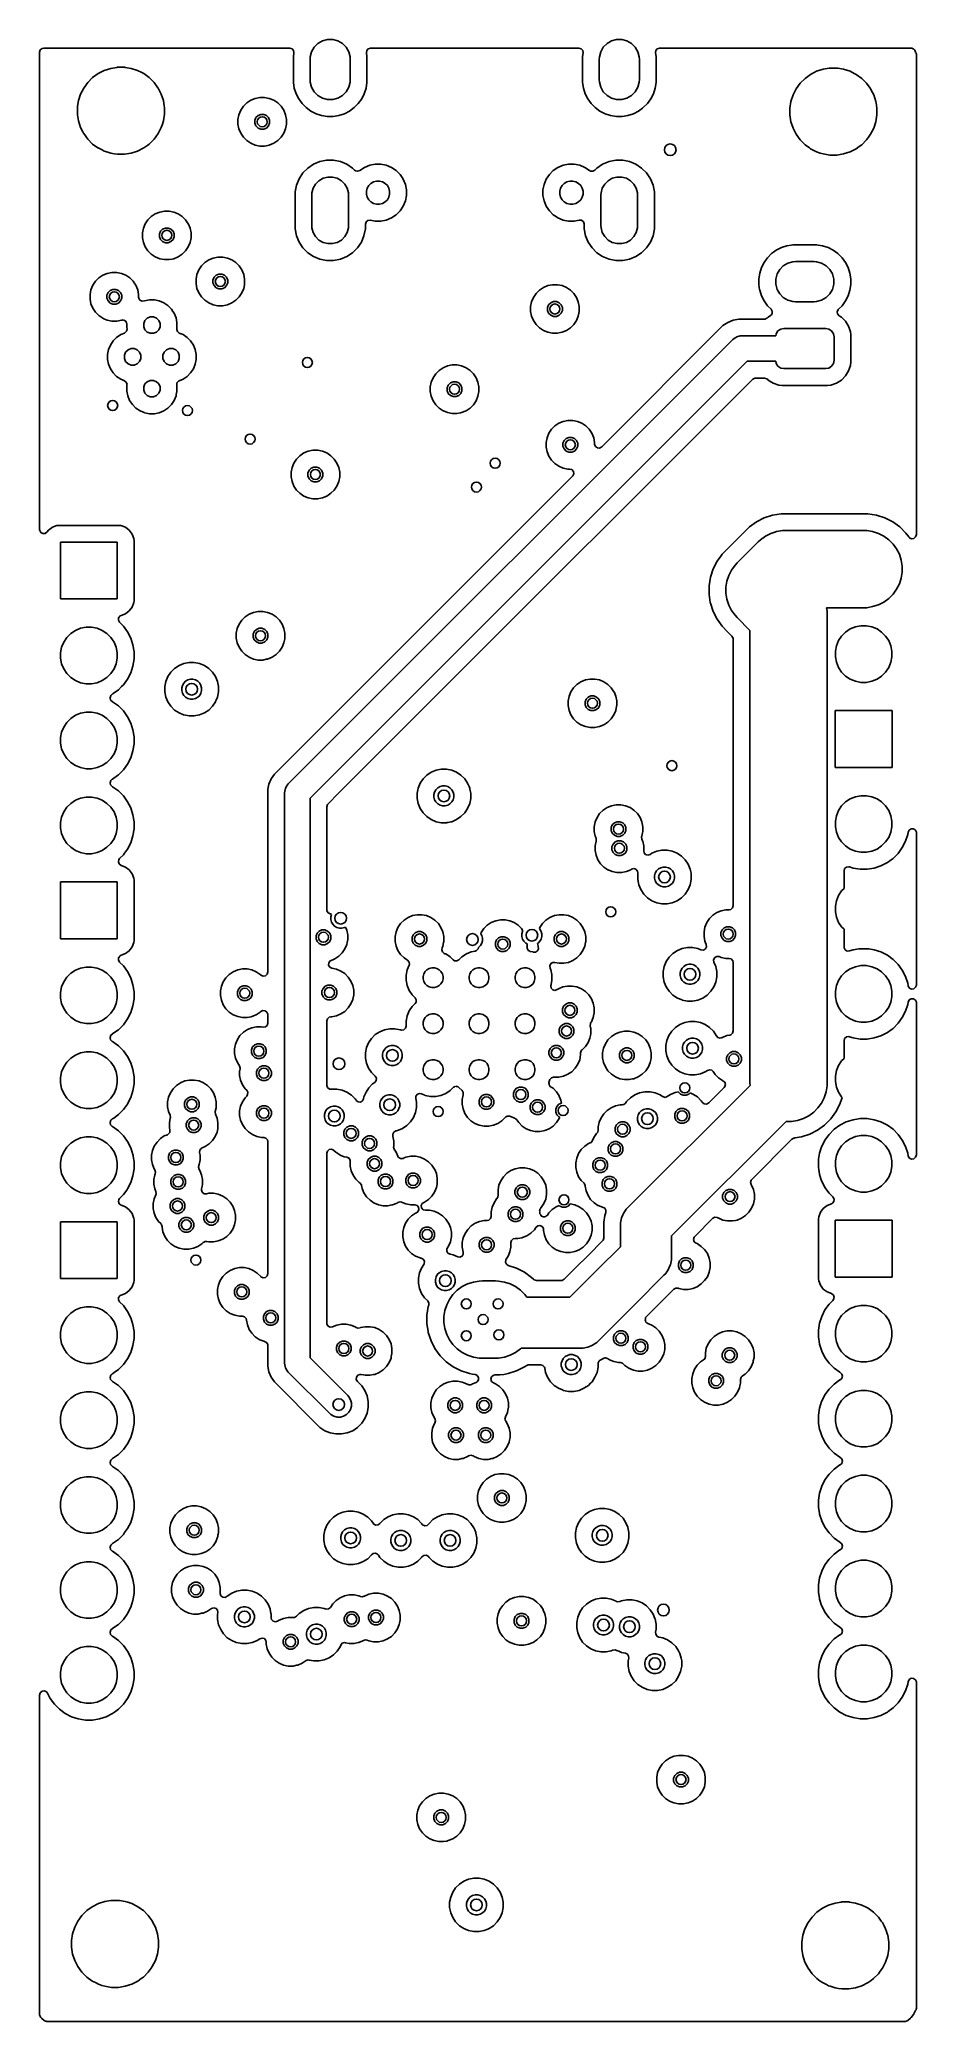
# Model space of a CAD drawing. Header units: inches. Extents: x 5.12 to 6.15, y -4.12 to -1.79.
import ezdxf

# ---------------------------------------------------------------- set-up
doc = ezdxf.new("R2010")
doc.units = ezdxf.units.IN
doc.header["$MEASUREMENT"] = 0
doc.layers.add('In2.Cu', color=33, linetype='CONTINUOUS', true_color=0xce7d2c)

msp = doc.modelspace()

# ---------------------------------------------------------------- linework, layer by layer
at = {"layer": 'In2.Cu', "linetype": 'CONTINUOUS'}
for p, q in [((5.1189, -1.7975), (5.121, -1.7957)), ((5.121, -1.7957), (5.123, -1.7953)), ((5.123, -1.7953), (5.4125, -1.7953)), ((5.4125, -1.7953), (5.4151, -1.7961)), ((5.4151, -1.7961), (5.4169, -1.7981)), ((5.4381, -1.7997), (5.4412, -1.7944)), ((5.4412, -1.7944), (5.4455, -1.79)), ((5.4455, -1.79), (5.4509, -1.7869)), ((5.4509, -1.7869), (5.4568, -1.7853)), ((5.4568, -1.7853), (5.463, -1.7853)), ((5.463, -1.7853), (5.469, -1.7869)), ((5.469, -1.7869), (5.4743, -1.79)), ((5.4743, -1.79), (5.4787, -1.7944)), ((5.4787, -1.7944), (5.4817, -1.7997)), ((5.5029, -1.7982), (5.5047, -1.7961)), ((5.5047, -1.7961), (5.5073, -1.7953)), ((5.5073, -1.7953), (5.5074, -1.7953)), ((5.5074, -1.7953), (5.7526, -1.7953)), ((5.7526, -1.7953), (5.7553, -1.7961)), ((5.7553, -1.7961), (5.7571, -1.7981)), ((5.7783, -1.7997), (5.7813, -1.7944)), ((5.7813, -1.7944), (5.7857, -1.79)), ((5.7857, -1.79), (5.791, -1.7869)), ((5.791, -1.7869), (5.797, -1.7853)), ((5.797, -1.7853), (5.8032, -1.7853)), ((5.8032, -1.7853), (5.8091, -1.7869)), ((5.8091, -1.7869), (5.8145, -1.79)), ((5.8145, -1.79), (5.8188, -1.7944)), ((5.8188, -1.7944), (5.8219, -1.7997)), ((5.8431, -1.7982), (5.8448, -1.7961)), ((5.8448, -1.7961), (5.8475, -1.7953)), ((5.8475, -1.7953), (5.8475, -1.7953)), ((5.8475, -1.7953), (6.1434, -1.7953)), ((6.1434, -1.7953), (6.1439, -1.7954)), ((6.1439, -1.7954), (6.1444, -1.7954)), ((6.1444, -1.7954), (6.1452, -1.7958)), ((6.1452, -1.7958), (6.146, -1.7961)), ((6.146, -1.7961), (6.1464, -1.7965)), ((5.1181, -1.8002), (5.1189, -1.7975)), ((5.1181, -1.8651), (5.1181, -1.8002)), ((5.2018, -1.8192), (5.1941, -1.8217)), ((5.2088, -1.8181), (5.2018, -1.8192)), ((5.2097, -1.8179), (5.2088, -1.8181)), ((5.2178, -1.8179), (5.2097, -1.8179)), ((5.2189, -1.8181), (5.2178, -1.8179)), ((5.2257, -1.8192), (5.2189, -1.8181)), ((5.2334, -1.8217), (5.2257, -1.8192)), ((5.4173, -1.8009), (5.4166, -1.8053)), ((5.4166, -1.8053), (5.4166, -1.8358)), ((5.4169, -1.7981), (5.4173, -1.8009)), ((5.4173, -1.8009), (5.4173, -1.8009)), ((5.4363, -1.8088), (5.4365, -1.8057)), ((5.4363, -1.8324), (5.4363, -1.8088)), ((5.4365, -1.8057), (5.4381, -1.7997)), ((5.4817, -1.7997), (5.4833, -1.8057)), ((5.4833, -1.8057), (5.4835, -1.8088)), ((5.4835, -1.8088), (5.4835, -1.8324)), ((5.5025, -1.8009), (5.5029, -1.7982)), ((5.5032, -1.8053), (5.5025, -1.8009)), ((5.5032, -1.8358), (5.5032, -1.8053)), ((5.7575, -1.8009), (5.7568, -1.8053)), ((5.7568, -1.8053), (5.7568, -1.8358)), ((5.7571, -1.7981), (5.7575, -1.8009)), ((5.7575, -1.8009), (5.7575, -1.8009)), ((5.7765, -1.8088), (5.7767, -1.8057)), ((5.7765, -1.8324), (5.7765, -1.8088)), ((5.7767, -1.8057), (5.7783, -1.7997)), ((5.8219, -1.7997), (5.8235, -1.8057)), ((5.8235, -1.8057), (5.8237, -1.8088)), ((5.8237, -1.8088), (5.8237, -1.8324)), ((5.8427, -1.8009), (5.8431, -1.7982)), ((5.8434, -1.8053), (5.8427, -1.8009)), ((5.8434, -1.8358), (5.8434, -1.8053)), ((6.047, -1.819), (6.04, -1.8201)), ((6.048, -1.8188), (6.047, -1.819)), ((6.056, -1.8188), (6.048, -1.8188)), ((6.0571, -1.819), (6.056, -1.8188)), ((6.064, -1.8201), (6.0571, -1.819)), ((6.1464, -1.7965), (6.1468, -1.7967)), ((6.1468, -1.7967), (6.1477, -1.7979)), ((6.1477, -1.7979), (6.1488, -1.8001)), ((6.1488, -1.8001), (6.1492, -1.8009)), ((6.1492, -1.8009), (6.1494, -1.8016)), ((6.1494, -1.8016), (6.1496, -1.803)), ((6.1496, -1.803), (6.1496, -2.368)), ((5.17, -1.8423), (5.1663, -1.8495)), ((5.1747, -1.8358), (5.17, -1.8423)), ((5.1804, -1.8301), (5.1747, -1.8358)), ((5.1869, -1.8253), (5.1804, -1.8301)), ((5.1941, -1.8217), (5.1869, -1.8253)), ((5.2383, -1.8242), (5.2334, -1.8217)), ((5.2406, -1.8253), (5.2383, -1.8242)), ((5.2471, -1.8301), (5.2406, -1.8253)), ((5.2406, -1.8253), (5.2406, -1.8253)), ((5.2406, -1.8253), (5.2406, -1.8253)), ((5.2528, -1.8358), (5.2471, -1.8301)), ((5.2572, -1.8419), (5.2528, -1.8358)), ((5.2575, -1.8423), (5.2572, -1.8419)), ((5.258, -1.8432), (5.2575, -1.8423)), ((5.4166, -1.8358), (5.4177, -1.8425)), ((5.4177, -1.8425), (5.4198, -1.849)), ((5.4365, -1.8355), (5.4363, -1.8324)), ((5.4381, -1.8414), (5.4365, -1.8355)), ((5.4412, -1.8468), (5.4381, -1.8414)), ((5.4817, -1.8414), (5.4787, -1.8468)), ((5.4833, -1.8355), (5.4817, -1.8414)), ((5.4835, -1.8324), (5.4833, -1.8355)), ((5.5001, -1.849), (5.5022, -1.8425)), ((5.5022, -1.8425), (5.5032, -1.8358)), ((5.7568, -1.8358), (5.7578, -1.8425)), ((5.7578, -1.8425), (5.7599, -1.849)), ((5.7767, -1.8355), (5.7765, -1.8324)), ((5.7783, -1.8414), (5.7767, -1.8355)), ((5.7813, -1.8468), (5.7783, -1.8414)), ((5.8219, -1.8414), (5.8188, -1.8468)), ((5.8235, -1.8355), (5.8219, -1.8414)), ((5.8237, -1.8324), (5.8235, -1.8355)), ((5.8402, -1.849), (5.8423, -1.8425)), ((5.8423, -1.8425), (5.8434, -1.8358)), ((6.0129, -1.8366), (6.0082, -1.8432)), ((6.0186, -1.8309), (6.0129, -1.8366)), ((6.0252, -1.8262), (6.0186, -1.8309)), ((6.0323, -1.8226), (6.0252, -1.8262)), ((6.04, -1.8201), (6.0323, -1.8226)), ((6.0717, -1.8226), (6.064, -1.8201)), ((6.0766, -1.8251), (6.0717, -1.8226)), ((6.0788, -1.8262), (6.0766, -1.8251)), ((6.0854, -1.8309), (6.0788, -1.8262)), ((6.0788, -1.8262), (6.0788, -1.8262)), ((6.0788, -1.8262), (6.0788, -1.8262)), ((6.0911, -1.8366), (6.0854, -1.8309)), ((6.0951, -1.8423), (6.0911, -1.8366)), ((6.0958, -1.8432), (6.0951, -1.8423)), ((5.1181, -1.9645), (5.1181, -1.8651)), ((5.1628, -1.8638), (5.1625, -1.8651)), ((5.1625, -1.8651), (5.1625, -1.8731)), ((5.1638, -1.8571), (5.1628, -1.8638)), ((5.1663, -1.8495), (5.1638, -1.8571)), ((5.2612, -1.8495), (5.258, -1.8432)), ((5.2637, -1.8571), (5.2612, -1.8495)), ((5.2647, -1.8638), (5.2637, -1.8571)), ((5.265, -1.8651), (5.2647, -1.8638)), ((5.265, -1.8731), (5.265, -1.8651)), ((5.3578, -1.8638), (5.3547, -1.8685)), ((5.3618, -1.8598), (5.3578, -1.8638)), ((5.3578, -1.8638), (5.3578, -1.8638)), ((5.3665, -1.8567), (5.3618, -1.8598)), ((5.3618, -1.8598), (5.3618, -1.8598)), ((5.3717, -1.8545), (5.3665, -1.8567)), ((5.3665, -1.8567), (5.3665, -1.8567)), ((5.3772, -1.8534), (5.3717, -1.8545)), ((5.3717, -1.8545), (5.3717, -1.8545)), ((5.3828, -1.8534), (5.3772, -1.8534)), ((5.3772, -1.8534), (5.3772, -1.8534)), ((5.3883, -1.8545), (5.3828, -1.8534)), ((5.3828, -1.8534), (5.3828, -1.8534)), ((5.3935, -1.8567), (5.3883, -1.8545)), ((5.3883, -1.8545), (5.3883, -1.8545)), ((5.3982, -1.8598), (5.3935, -1.8567)), ((5.3935, -1.8567), (5.3935, -1.8567)), ((5.4022, -1.8638), (5.3982, -1.8598)), ((5.3982, -1.8598), (5.3982, -1.8598)), ((5.4053, -1.8685), (5.4022, -1.8638)), ((5.4022, -1.8638), (5.4022, -1.8638)), ((5.4198, -1.849), (5.4229, -1.8551)), ((5.4229, -1.8551), (5.4269, -1.8606)), ((5.4269, -1.8606), (5.4317, -1.8654)), ((5.4317, -1.8654), (5.4372, -1.8694)), ((5.4455, -1.8511), (5.4412, -1.8468)), ((5.4509, -1.8542), (5.4455, -1.8511)), ((5.4568, -1.8558), (5.4509, -1.8542)), ((5.463, -1.8558), (5.4568, -1.8558)), ((5.469, -1.8542), (5.463, -1.8558)), ((5.4743, -1.8511), (5.469, -1.8542)), ((5.4787, -1.8468), (5.4743, -1.8511)), ((5.4826, -1.8694), (5.4881, -1.8654)), ((5.4881, -1.8654), (5.493, -1.8606)), ((5.493, -1.8606), (5.497, -1.8551)), ((5.497, -1.8551), (5.5001, -1.849)), ((5.7599, -1.849), (5.763, -1.8551)), ((5.763, -1.8551), (5.767, -1.8606)), ((5.767, -1.8606), (5.7719, -1.8654)), ((5.7719, -1.8654), (5.7774, -1.8694)), ((5.7857, -1.8511), (5.7813, -1.8468)), ((5.791, -1.8542), (5.7857, -1.8511)), ((5.797, -1.8558), (5.791, -1.8542)), ((5.8032, -1.8558), (5.797, -1.8558)), ((5.8091, -1.8542), (5.8032, -1.8558)), ((5.8145, -1.8511), (5.8091, -1.8542)), ((5.8188, -1.8468), (5.8145, -1.8511)), ((5.8228, -1.8694), (5.8276, -1.866)), ((5.8276, -1.866), (5.8283, -1.8654)), ((5.8283, -1.8654), (5.8331, -1.8606)), ((5.8331, -1.8606), (5.8371, -1.8551)), ((5.8371, -1.8551), (5.8402, -1.849)), ((6.0021, -1.858), (6.0008, -1.866)), ((6.0008, -1.866), (6.0008, -1.874)), ((6.0046, -1.8503), (6.0021, -1.858)), ((6.0082, -1.8432), (6.0046, -1.8503)), ((6.0981, -1.8477), (6.0958, -1.8432)), ((6.0994, -1.8503), (6.0981, -1.8477)), ((6.1019, -1.858), (6.0994, -1.8503)), ((6.1022, -1.8598), (6.1019, -1.858)), ((6.1032, -1.866), (6.1022, -1.8598)), ((6.1032, -1.874), (6.1032, -1.866)), ((5.1625, -1.8731), (5.1626, -1.8737)), ((5.1626, -1.8737), (5.1638, -1.8811)), ((5.1638, -1.8811), (5.1663, -1.8888)), ((5.1663, -1.8888), (5.1688, -1.8937)), ((5.2575, -1.8959), (5.2612, -1.8888)), ((5.2612, -1.8888), (5.2625, -1.8848)), ((5.2625, -1.8848), (5.2637, -1.8811)), ((5.2637, -1.8811), (5.265, -1.8731)), ((5.3525, -1.8737), (5.3514, -1.8792)), ((5.3514, -1.8792), (5.3514, -1.8792)), ((5.3514, -1.8792), (5.3514, -1.8848)), ((5.3514, -1.8848), (5.3514, -1.8848)), ((5.3514, -1.8848), (5.3514, -1.8848)), ((5.3514, -1.8848), (5.3525, -1.8903)), ((5.3547, -1.8685), (5.3525, -1.8737)), ((5.3525, -1.8737), (5.3525, -1.8737)), ((5.3547, -1.8685), (5.3547, -1.8685)), ((5.3713, -1.8803), (5.3726, -1.8771)), ((5.3713, -1.8837), (5.3713, -1.8803)), ((5.3726, -1.8869), (5.3713, -1.8837)), ((5.3726, -1.8771), (5.3751, -1.8746)), ((5.3751, -1.8894), (5.3726, -1.8869)), ((5.3751, -1.8746), (5.3783, -1.8733)), ((5.3783, -1.8907), (5.3751, -1.8894)), ((5.3783, -1.8733), (5.3817, -1.8733)), ((5.3817, -1.8733), (5.3849, -1.8746)), ((5.3849, -1.8894), (5.3817, -1.8907)), ((5.3849, -1.8746), (5.3874, -1.8771)), ((5.3874, -1.8869), (5.3849, -1.8894)), ((5.3874, -1.8771), (5.3887, -1.8803)), ((5.3887, -1.8837), (5.3874, -1.8869)), ((5.3887, -1.8803), (5.3887, -1.8837)), ((5.4075, -1.8737), (5.4053, -1.8685)), ((5.4053, -1.8685), (5.4053, -1.8685)), ((5.4053, -1.8685), (5.4053, -1.8685)), ((5.4086, -1.8792), (5.4075, -1.8737)), ((5.4075, -1.8737), (5.4075, -1.8737)), ((5.4075, -1.8737), (5.4075, -1.8737)), ((5.4075, -1.8903), (5.4086, -1.8848)), ((5.4086, -1.8848), (5.4086, -1.8792)), ((5.4086, -1.8792), (5.4086, -1.8792)), ((5.4372, -1.8694), (5.4433, -1.8725)), ((5.4433, -1.8725), (5.4498, -1.8746)), ((5.4498, -1.8746), (5.4565, -1.8757)), ((5.4565, -1.8757), (5.4565, -1.8757)), ((5.4565, -1.8757), (5.4633, -1.8757)), ((5.4633, -1.8757), (5.4701, -1.8746)), ((5.4633, -1.8757), (5.4633, -1.8757)), ((5.4701, -1.8746), (5.4766, -1.8725)), ((5.4766, -1.8725), (5.4826, -1.8694)), ((5.7774, -1.8694), (5.7834, -1.8725)), ((5.7834, -1.8725), (5.7899, -1.8746)), ((5.7899, -1.8746), (5.7967, -1.8757)), ((5.7967, -1.8757), (5.7967, -1.8757)), ((5.7967, -1.8757), (5.8035, -1.8757)), ((5.8035, -1.8757), (5.8102, -1.8746)), ((5.8035, -1.8757), (5.8035, -1.8757)), ((5.8102, -1.8746), (5.8167, -1.8725)), ((5.8167, -1.8725), (5.8228, -1.8694)), ((6.0008, -1.874), (6.0021, -1.882)), ((6.0021, -1.882), (6.0046, -1.8897)), ((6.0994, -1.8897), (6.1019, -1.882)), ((6.1019, -1.882), (6.1032, -1.874)), ((5.1688, -1.8937), (5.1698, -1.8955)), ((5.1698, -1.8955), (5.17, -1.8959)), ((5.17, -1.8959), (5.1747, -1.9025)), ((5.1747, -1.9025), (5.1804, -1.9082)), ((5.1804, -1.9082), (5.1865, -1.9126)), ((5.1865, -1.9126), (5.1869, -1.9129)), ((5.2406, -1.9129), (5.2453, -1.9095)), ((5.2453, -1.9095), (5.2471, -1.9082)), ((5.2471, -1.9082), (5.2528, -1.9025)), ((5.2471, -1.9082), (5.2471, -1.9082)), ((5.2471, -1.9082), (5.2471, -1.9082)), ((5.2528, -1.9025), (5.2549, -1.8996)), ((5.2528, -1.9025), (5.2528, -1.9025)), ((5.2528, -1.9025), (5.2528, -1.9025)), ((5.2549, -1.8996), (5.2575, -1.8959)), ((5.3525, -1.8903), (5.3525, -1.8903)), ((5.3525, -1.8903), (5.3547, -1.8955)), ((5.3547, -1.8955), (5.3547, -1.8955)), ((5.3547, -1.8955), (5.3578, -1.9002)), ((5.3578, -1.9002), (5.3578, -1.9002)), ((5.3578, -1.9002), (5.3618, -1.9042)), ((5.3618, -1.9042), (5.3618, -1.9042)), ((5.3618, -1.9042), (5.3665, -1.9073)), ((5.3665, -1.9073), (5.3665, -1.9073)), ((5.3665, -1.9073), (5.3665, -1.9073)), ((5.3665, -1.9073), (5.3717, -1.9095)), ((5.3717, -1.9095), (5.3717, -1.9095)), ((5.3717, -1.9095), (5.3717, -1.9095)), ((5.3717, -1.9095), (5.3772, -1.9106)), ((5.3772, -1.9106), (5.3772, -1.9106)), ((5.3772, -1.9106), (5.3828, -1.9106)), ((5.3817, -1.8907), (5.3783, -1.8907)), ((5.3828, -1.9106), (5.3865, -1.9098)), ((5.3865, -1.9098), (5.3883, -1.9095)), ((5.3883, -1.9095), (5.3935, -1.9073)), ((5.3935, -1.9073), (5.3982, -1.9042)), ((5.3982, -1.9042), (5.4022, -1.9002)), ((5.4022, -1.9002), (5.4053, -1.8955)), ((5.4053, -1.8955), (5.4075, -1.8903)), ((6.0046, -1.8897), (6.0082, -1.8968)), ((6.0082, -1.8968), (6.0129, -1.9034)), ((6.0129, -1.9034), (6.0186, -1.9091)), ((6.0186, -1.9091), (6.0239, -1.9129)), ((6.0788, -1.9138), (6.0825, -1.9111)), ((6.0825, -1.9111), (6.0854, -1.9091)), ((6.0854, -1.9091), (6.0911, -1.9034)), ((6.0854, -1.9091), (6.0854, -1.9091)), ((6.0854, -1.9091), (6.0854, -1.9091)), ((6.0911, -1.9034), (6.0933, -1.9002)), ((6.0911, -1.9034), (6.0911, -1.9034)), ((6.0911, -1.9034), (6.0911, -1.9034)), ((6.0933, -1.9002), (6.0958, -1.8968)), ((6.0958, -1.8968), (6.0994, -1.8897)), ((5.1869, -1.9129), (5.1915, -1.9152)), ((5.1915, -1.9152), (5.1941, -1.9166)), ((5.1941, -1.9166), (5.1941, -1.9166)), ((5.1941, -1.9166), (5.1941, -1.9166)), ((5.1941, -1.9166), (5.1982, -1.9179)), ((5.1982, -1.9179), (5.2018, -1.919)), ((5.2018, -1.919), (5.2057, -1.9197)), ((5.2057, -1.9197), (5.2097, -1.9203)), ((5.2097, -1.9203), (5.2097, -1.9203)), ((5.2097, -1.9203), (5.2178, -1.9203)), ((5.2178, -1.9203), (5.2257, -1.919)), ((5.2178, -1.9203), (5.2178, -1.9203)), ((5.2257, -1.919), (5.2334, -1.9166)), ((5.2334, -1.9166), (5.2406, -1.9129)), ((5.4403, -1.932), (5.4336, -1.9365)), ((5.4479, -1.9288), (5.4403, -1.932)), ((5.4558, -1.9272), (5.4479, -1.9288)), ((5.4479, -1.9288), (5.4479, -1.9288)), ((5.464, -1.9272), (5.4558, -1.9272)), ((5.4558, -1.9272), (5.4558, -1.9272)), ((5.472, -1.9288), (5.464, -1.9272)), ((5.464, -1.9272), (5.464, -1.9272)), ((5.4795, -1.932), (5.472, -1.9288)), ((5.472, -1.9288), (5.472, -1.9288)), ((5.4863, -1.9365), (5.4795, -1.932)), ((5.4795, -1.932), (5.4795, -1.932)), ((5.5004, -1.9358), (5.4948, -1.9395)), ((5.5065, -1.9333), (5.5004, -1.9358)), ((5.5129, -1.932), (5.5065, -1.9333)), ((5.5065, -1.9333), (5.5065, -1.9333)), ((5.5195, -1.932), (5.5129, -1.932)), ((5.5129, -1.932), (5.5129, -1.932)), ((5.526, -1.9333), (5.5195, -1.932)), ((5.5195, -1.932), (5.5195, -1.932)), ((5.5321, -1.9358), (5.526, -1.9333)), ((5.526, -1.9333), (5.526, -1.9333)), ((5.5376, -1.9394), (5.5321, -1.9358)), ((5.7279, -1.9358), (5.7224, -1.9394)), ((5.734, -1.9333), (5.7279, -1.9358)), ((5.7405, -1.932), (5.734, -1.9333)), ((5.734, -1.9333), (5.734, -1.9333)), ((5.7471, -1.932), (5.7405, -1.932)), ((5.7405, -1.932), (5.7405, -1.932)), ((5.7535, -1.9333), (5.7471, -1.932)), ((5.7471, -1.932), (5.7471, -1.932)), ((5.7596, -1.9358), (5.7535, -1.9333)), ((5.7535, -1.9333), (5.7535, -1.9333)), ((5.7652, -1.9395), (5.7596, -1.9358)), ((5.7596, -1.9358), (5.7596, -1.9358)), ((5.7805, -1.932), (5.7737, -1.9365)), ((5.788, -1.9288), (5.7805, -1.932)), ((5.796, -1.9272), (5.788, -1.9288)), ((5.788, -1.9288), (5.788, -1.9288)), ((5.8042, -1.9272), (5.796, -1.9272)), ((5.796, -1.9272), (5.796, -1.9272)), ((5.8121, -1.9288), (5.8042, -1.9272)), ((5.8042, -1.9272), (5.8042, -1.9272)), ((5.8197, -1.932), (5.8121, -1.9288)), ((5.8121, -1.9288), (5.8121, -1.9288)), ((5.8264, -1.9365), (5.8197, -1.932)), ((5.8197, -1.932), (5.8197, -1.932)), ((6.0239, -1.9129), (6.0252, -1.9138)), ((6.0252, -1.9138), (6.0297, -1.9161)), ((6.0297, -1.9161), (6.0323, -1.9174)), ((6.0323, -1.9174), (6.0323, -1.9174)), ((6.0323, -1.9174), (6.0323, -1.9174)), ((6.0323, -1.9174), (6.0365, -1.9188)), ((6.0365, -1.9188), (6.04, -1.9199)), ((6.04, -1.9199), (6.044, -1.9206)), ((6.044, -1.9206), (6.048, -1.9212)), ((6.048, -1.9212), (6.048, -1.9212)), ((6.048, -1.9212), (6.056, -1.9212)), ((6.056, -1.9212), (6.064, -1.9199)), ((6.056, -1.9212), (6.056, -1.9212)), ((6.064, -1.9199), (6.0717, -1.9174)), ((6.0717, -1.9174), (6.0788, -1.9138)), ((5.4202, -1.9565), (5.4186, -1.9645)), ((5.4233, -1.949), (5.4202, -1.9565)), ((5.4202, -1.9565), (5.4202, -1.9565)), ((5.4278, -1.9422), (5.4233, -1.949)), ((5.4336, -1.9365), (5.4278, -1.9422)), ((5.4399, -1.9603), (5.4427, -1.9554)), ((5.4427, -1.9554), (5.4467, -1.9514)), ((5.4467, -1.9514), (5.4516, -1.9486)), ((5.4516, -1.9486), (5.4571, -1.9471)), ((5.4571, -1.9471), (5.4627, -1.9471)), ((5.4627, -1.9471), (5.4682, -1.9486)), ((5.4682, -1.9486), (5.4731, -1.9514)), ((5.4731, -1.9514), (5.4771, -1.9554)), ((5.4771, -1.9554), (5.4799, -1.9603)), ((5.4887, -1.9389), (5.4863, -1.9365)), ((5.4896, -1.9396), (5.4887, -1.9389)), ((5.4922, -1.9403), (5.4896, -1.9396)), ((5.4948, -1.9395), (5.4922, -1.9403)), ((5.5035, -1.9602), (5.5053, -1.9571)), ((5.5053, -1.9571), (5.5078, -1.9545)), ((5.5078, -1.9545), (5.5109, -1.9527)), ((5.5109, -1.9527), (5.5144, -1.9518)), ((5.5144, -1.9518), (5.518, -1.9518)), ((5.518, -1.9518), (5.5215, -1.9527)), ((5.5215, -1.9527), (5.5246, -1.9545)), ((5.5246, -1.9545), (5.5272, -1.9571)), ((5.5272, -1.9571), (5.529, -1.9602)), ((5.5422, -1.9441), (5.5376, -1.9394)), ((5.5447, -1.9478), (5.5422, -1.9441)), ((5.5459, -1.9496), (5.5447, -1.9478)), ((5.5484, -1.9557), (5.5459, -1.9496)), ((5.5497, -1.9622), (5.5484, -1.9557)), ((5.7116, -1.9557), (5.7103, -1.9622)), ((5.7141, -1.9496), (5.7116, -1.9557)), ((5.7116, -1.9557), (5.7116, -1.9557)), ((5.7178, -1.9441), (5.7141, -1.9496)), ((5.7224, -1.9394), (5.7178, -1.9441)), ((5.731, -1.9602), (5.7328, -1.9571)), ((5.7328, -1.9571), (5.7354, -1.9545)), ((5.7354, -1.9545), (5.7385, -1.9527)), ((5.7385, -1.9527), (5.742, -1.9518)), ((5.742, -1.9518), (5.7456, -1.9518)), ((5.7456, -1.9518), (5.7491, -1.9527)), ((5.7491, -1.9527), (5.7522, -1.9545)), ((5.7522, -1.9545), (5.7547, -1.9571)), ((5.7547, -1.9571), (5.7565, -1.9602)), ((5.7662, -1.94), (5.7652, -1.9395)), ((5.7689, -1.9402), (5.7662, -1.94)), ((5.7713, -1.9389), (5.7689, -1.9402)), ((5.7737, -1.9365), (5.7713, -1.9389)), ((5.7801, -1.9603), (5.7829, -1.9554)), ((5.7829, -1.9554), (5.7869, -1.9514)), ((5.7869, -1.9514), (5.7918, -1.9486)), ((5.7918, -1.9486), (5.7973, -1.9471)), ((5.7973, -1.9471), (5.8029, -1.9471)), ((5.8029, -1.9471), (5.8084, -1.9486)), ((5.8084, -1.9486), (5.8133, -1.9514)), ((5.8133, -1.9514), (5.8173, -1.9554)), ((5.8173, -1.9554), (5.8201, -1.9603)), ((5.8322, -1.9422), (5.8264, -1.9365)), ((5.8367, -1.949), (5.8322, -1.9422)), ((5.8322, -1.9422), (5.8322, -1.9422)), ((5.8398, -1.9565), (5.8367, -1.949)), ((5.8414, -1.9645), (5.8398, -1.9565)), ((5.1181, -2.0186), (5.1181, -1.9645)), ((5.4186, -1.9645), (5.4186, -2.0081)), ((5.4383, -1.9686), (5.4385, -1.9658)), ((5.4383, -2.004), (5.4383, -1.9686)), ((5.4385, -1.9658), (5.4399, -1.9603)), ((5.4799, -1.9603), (5.4814, -1.9658)), ((5.4814, -1.9658), (5.4816, -1.9686)), ((5.4816, -1.9686), (5.4816, -2.004)), ((5.5026, -1.9637), (5.5035, -1.9602)), ((5.5026, -1.9673), (5.5026, -1.9637)), ((5.5035, -1.9707), (5.5026, -1.9673)), ((5.5053, -1.9738), (5.5035, -1.9707)), ((5.5078, -1.9764), (5.5053, -1.9738)), ((5.5109, -1.9782), (5.5078, -1.9764)), ((5.5144, -1.9791), (5.5109, -1.9782)), ((5.518, -1.9791), (5.5144, -1.9791)), ((5.5215, -1.9782), (5.518, -1.9791)), ((5.5246, -1.9764), (5.5215, -1.9782)), ((5.5272, -1.9738), (5.5246, -1.9764)), ((5.529, -1.9707), (5.5272, -1.9738)), ((5.529, -1.9602), (5.5299, -1.9637)), ((5.5299, -1.9673), (5.529, -1.9707)), ((5.5299, -1.9637), (5.5299, -1.9673)), ((5.5422, -1.9868), (5.5459, -1.9813)), ((5.5459, -1.9813), (5.5484, -1.9752)), ((5.5484, -1.9752), (5.5497, -1.9688)), ((5.5497, -1.9688), (5.5497, -1.9622)), ((5.5497, -1.9622), (5.5497, -1.9622)), ((5.7103, -1.9622), (5.7103, -1.9688)), ((5.7103, -1.9688), (5.7116, -1.9752)), ((5.7116, -1.9752), (5.7116, -1.9752)), ((5.7116, -1.9752), (5.7141, -1.9813)), ((5.7141, -1.9813), (5.7178, -1.9868)), ((5.7301, -1.9637), (5.731, -1.9602)), ((5.7301, -1.9673), (5.7301, -1.9637)), ((5.731, -1.9707), (5.7301, -1.9673)), ((5.7328, -1.9738), (5.731, -1.9707)), ((5.7354, -1.9764), (5.7328, -1.9738)), ((5.7385, -1.9782), (5.7354, -1.9764)), ((5.742, -1.9791), (5.7385, -1.9782)), ((5.7456, -1.9791), (5.742, -1.9791)), ((5.7491, -1.9782), (5.7456, -1.9791)), ((5.7522, -1.9764), (5.7491, -1.9782)), ((5.7547, -1.9738), (5.7522, -1.9764)), ((5.7565, -1.9707), (5.7547, -1.9738)), ((5.7565, -1.9602), (5.7574, -1.9637)), ((5.7574, -1.9673), (5.7565, -1.9707)), ((5.7574, -1.9637), (5.7574, -1.9673)), ((5.7784, -1.9686), (5.7786, -1.9658)), ((5.7784, -2.004), (5.7784, -1.9686)), ((5.7786, -1.9658), (5.7801, -1.9603)), ((5.8201, -1.9603), (5.8215, -1.9658)), ((5.8215, -1.9658), (5.8217, -1.9686)), ((5.8217, -1.9686), (5.8217, -2.004)), ((5.8414, -2.0081), (5.8414, -1.9645)), ((5.2424, -2.0022), (5.2403, -2.0074)), ((5.2455, -1.9975), (5.2424, -2.0022)), ((5.2424, -2.0022), (5.2424, -2.0022)), ((5.2495, -1.9936), (5.2455, -1.9975)), ((5.2455, -1.9975), (5.2455, -1.9975)), ((5.2542, -1.9904), (5.2495, -1.9936)), ((5.2495, -1.9936), (5.2495, -1.9936)), ((5.2594, -1.9883), (5.2542, -1.9904)), ((5.2542, -1.9904), (5.2542, -1.9904)), ((5.2649, -1.9872), (5.2594, -1.9883)), ((5.2594, -1.9883), (5.2594, -1.9883)), ((5.2705, -1.9872), (5.2649, -1.9872)), ((5.2649, -1.9872), (5.2649, -1.9872)), ((5.276, -1.9883), (5.2705, -1.9872)), ((5.2705, -1.9872), (5.2705, -1.9872)), ((5.2812, -1.9904), (5.276, -1.9883)), ((5.276, -1.9883), (5.276, -1.9883)), ((5.2859, -1.9936), (5.2812, -1.9904)), ((5.2812, -1.9904), (5.2812, -1.9904)), ((5.2899, -1.9975), (5.2859, -1.9936)), ((5.2859, -1.9936), (5.2859, -1.9936)), ((5.293, -2.0022), (5.2899, -1.9975)), ((5.2899, -1.9975), (5.2899, -1.9975)), ((5.2932, -2.0026), (5.293, -2.0022)), ((5.293, -2.0022), (5.293, -2.0022)), ((5.2952, -2.0074), (5.2932, -2.0026)), ((5.4385, -2.0069), (5.4383, -2.004)), ((5.4816, -2.004), (5.4814, -2.0069)), ((5.5013, -2.0026), (5.5021, -1.9999)), ((5.5013, -2.0081), (5.5013, -2.0026)), ((5.5021, -1.9999), (5.5041, -1.9981)), ((5.5041, -1.9981), (5.5069, -1.9977)), ((5.5069, -1.9977), (5.5071, -1.9978)), ((5.5071, -1.9978), (5.5129, -1.9989)), ((5.5129, -1.9989), (5.5129, -1.9989)), ((5.5129, -1.9989), (5.5129, -1.9989)), ((5.5129, -1.9989), (5.5195, -1.9989)), ((5.5195, -1.9989), (5.526, -1.9977)), ((5.5195, -1.9989), (5.5195, -1.9989)), ((5.526, -1.9977), (5.5321, -1.9951)), ((5.5321, -1.9951), (5.5376, -1.9915)), ((5.5376, -1.9915), (5.5422, -1.9868)), ((5.7178, -1.9868), (5.7224, -1.9915)), ((5.7224, -1.9915), (5.7261, -1.9939)), ((5.7261, -1.9939), (5.7279, -1.9951)), ((5.7279, -1.9951), (5.734, -1.9977)), ((5.734, -1.9977), (5.7405, -1.9989)), ((5.7405, -1.9989), (5.7405, -1.9989)), ((5.7405, -1.9989), (5.7405, -1.9989)), ((5.7405, -1.9989), (5.7471, -1.9989)), ((5.7471, -1.9989), (5.7529, -1.9978)), ((5.7471, -1.9989), (5.7471, -1.9989)), ((5.7529, -1.9978), (5.7556, -1.998)), ((5.7556, -1.998), (5.7578, -1.9997)), ((5.7578, -1.9997), (5.7587, -2.0023)), ((5.7587, -2.0023), (5.7587, -2.0026)), ((5.7587, -2.0026), (5.7587, -2.0081)), ((5.7786, -2.0069), (5.7784, -2.004)), ((5.8217, -2.004), (5.8215, -2.0069)), ((5.1181, -2.0908), (5.1181, -2.0186)), ((5.2403, -2.0074), (5.2392, -2.0129)), ((5.2392, -2.0129), (5.2392, -2.0129)), ((5.2392, -2.0129), (5.2392, -2.0186)), ((5.2392, -2.0186), (5.2392, -2.0186)), ((5.2392, -2.0186), (5.2392, -2.0186)), ((5.2392, -2.0186), (5.2403, -2.0241)), ((5.2403, -2.0074), (5.2403, -2.0074)), ((5.2403, -2.0241), (5.2403, -2.0241)), ((5.2403, -2.0241), (5.2424, -2.0293)), ((5.2424, -2.0293), (5.2424, -2.0293)), ((5.2424, -2.0293), (5.2455, -2.034)), ((5.259, -2.014), (5.2604, -2.0108)), ((5.259, -2.0175), (5.259, -2.014)), ((5.2604, -2.0207), (5.259, -2.0175)), ((5.2604, -2.0108), (5.2628, -2.0084)), ((5.2628, -2.0231), (5.2604, -2.0207)), ((5.2628, -2.0084), (5.266, -2.0071)), ((5.266, -2.0244), (5.2628, -2.0231)), ((5.266, -2.0071), (5.2694, -2.0071)), ((5.2694, -2.0244), (5.266, -2.0244)), ((5.2694, -2.0071), (5.2726, -2.0084)), ((5.2726, -2.0231), (5.2694, -2.0244)), ((5.2726, -2.0084), (5.2751, -2.0108)), ((5.2751, -2.0207), (5.2726, -2.0231)), ((5.2751, -2.0108), (5.2764, -2.014)), ((5.2764, -2.0175), (5.2751, -2.0207)), ((5.2764, -2.014), (5.2764, -2.0175)), ((5.2899, -2.034), (5.293, -2.0293)), ((5.293, -2.0293), (5.2952, -2.0241)), ((5.2963, -2.0129), (5.2952, -2.0074)), ((5.2952, -2.0074), (5.2952, -2.0074)), ((5.2952, -2.0074), (5.2952, -2.0074)), ((5.2952, -2.0241), (5.2963, -2.0186)), ((5.2963, -2.0186), (5.2963, -2.0129)), ((5.2963, -2.0129), (5.2963, -2.0129)), ((5.4186, -2.0081), (5.4202, -2.0161)), ((5.4202, -2.0161), (5.4202, -2.0161)), ((5.4202, -2.0161), (5.4233, -2.0236)), ((5.4233, -2.0236), (5.4278, -2.0304)), ((5.4399, -2.0123), (5.4385, -2.0069)), ((5.4427, -2.0172), (5.4399, -2.0123)), ((5.4467, -2.0212), (5.4427, -2.0172)), ((5.4516, -2.024), (5.4467, -2.0212)), ((5.4571, -2.0255), (5.4516, -2.024)), ((5.4627, -2.0255), (5.4571, -2.0255)), ((5.4682, -2.024), (5.4627, -2.0255)), ((5.4731, -2.0212), (5.4682, -2.024)), ((5.4771, -2.0172), (5.4731, -2.0212)), ((5.4799, -2.0123), (5.4771, -2.0172)), ((5.4814, -2.0069), (5.4799, -2.0123)), ((5.492, -2.0304), (5.4966, -2.0236)), ((5.4966, -2.0236), (5.4997, -2.0161)), ((5.4997, -2.0161), (5.5013, -2.0081)), ((5.7587, -2.0081), (5.7603, -2.0161)), ((5.7603, -2.0161), (5.7603, -2.0161)), ((5.7603, -2.0161), (5.7634, -2.0236)), ((5.7634, -2.0236), (5.768, -2.0304)), ((5.7801, -2.0123), (5.7786, -2.0069)), ((5.7829, -2.0172), (5.7801, -2.0123)), ((5.7869, -2.0212), (5.7829, -2.0172)), ((5.7918, -2.024), (5.7869, -2.0212)), ((5.7973, -2.0255), (5.7918, -2.024)), ((5.8029, -2.0255), (5.7973, -2.0255)), ((5.8084, -2.024), (5.8029, -2.0255)), ((5.8133, -2.0212), (5.8084, -2.024)), ((5.8173, -2.0172), (5.8133, -2.0212)), ((5.8201, -2.0123), (5.8173, -2.0172)), ((5.8215, -2.0069), (5.8201, -2.0123)), ((5.8322, -2.0304), (5.8367, -2.0236)), ((5.8367, -2.0236), (5.8398, -2.0161)), ((5.8398, -2.0161), (5.8414, -2.0081)), ((5.9974, -2.028), (5.9909, -2.0301)), ((6.0025, -2.0272), (5.9974, -2.028)), ((6.0041, -2.0269), (6.0025, -2.0272)), ((6.0326, -2.0269), (6.0041, -2.0269)), ((6.0341, -2.0272), (6.0326, -2.0269)), ((6.0393, -2.028), (6.0341, -2.0272)), ((6.0458, -2.0301), (6.0393, -2.028)), ((6.0393, -2.028), (6.0393, -2.028)), ((6.0393, -2.028), (6.0393, -2.028)), ((5.2455, -2.034), (5.2455, -2.034)), ((5.2455, -2.034), (5.2495, -2.0379)), ((5.2495, -2.0379), (5.2495, -2.0379)), ((5.2495, -2.0379), (5.2542, -2.0411)), ((5.2542, -2.0411), (5.2542, -2.0411)), ((5.2542, -2.0411), (5.2542, -2.0411)), ((5.2542, -2.0411), (5.2594, -2.0432)), ((5.2594, -2.0432), (5.2594, -2.0432)), ((5.2594, -2.0432), (5.2594, -2.0432)), ((5.2594, -2.0432), (5.2649, -2.0443)), ((5.2649, -2.0443), (5.2649, -2.0443)), ((5.2649, -2.0443), (5.2705, -2.0443)), ((5.2705, -2.0443), (5.2742, -2.0436)), ((5.2742, -2.0436), (5.276, -2.0432)), ((5.276, -2.0432), (5.2812, -2.0411)), ((5.2812, -2.0411), (5.2859, -2.0379)), ((5.2859, -2.0379), (5.2899, -2.034)), ((5.3085, -2.0518), (5.3054, -2.0565)), ((5.3125, -2.0478), (5.3085, -2.0518)), ((5.3085, -2.0518), (5.3085, -2.0518)), ((5.3172, -2.0447), (5.3125, -2.0478)), ((5.3125, -2.0478), (5.3125, -2.0478)), ((5.3224, -2.0425), (5.3172, -2.0447)), ((5.3172, -2.0447), (5.3172, -2.0447)), ((5.3279, -2.0414), (5.3224, -2.0425)), ((5.3224, -2.0425), (5.3224, -2.0425)), ((5.3335, -2.0414), (5.3279, -2.0414)), ((5.3279, -2.0414), (5.3279, -2.0414)), ((5.339, -2.0425), (5.3335, -2.0414)), ((5.3335, -2.0414), (5.3335, -2.0414)), ((5.3442, -2.0447), (5.339, -2.0425)), ((5.339, -2.0425), (5.339, -2.0425)), ((5.3489, -2.0478), (5.3442, -2.0447)), ((5.3442, -2.0447), (5.3442, -2.0447)), ((5.3529, -2.0518), (5.3489, -2.0478)), ((5.3489, -2.0478), (5.3489, -2.0478)), ((5.356, -2.0565), (5.3529, -2.0518)), ((5.3529, -2.0518), (5.3529, -2.0518)), ((5.4278, -2.0304), (5.4336, -2.0362)), ((5.4336, -2.0362), (5.4336, -2.0362)), ((5.4336, -2.0362), (5.4403, -2.0407)), ((5.4403, -2.0407), (5.4479, -2.0438)), ((5.4479, -2.0438), (5.4558, -2.0454)), ((5.4558, -2.0454), (5.4558, -2.0454)), ((5.4558, -2.0454), (5.4558, -2.0454)), ((5.4558, -2.0454), (5.464, -2.0454)), ((5.464, -2.0454), (5.472, -2.0438)), ((5.464, -2.0454), (5.464, -2.0454)), ((5.472, -2.0438), (5.4795, -2.0407)), ((5.4795, -2.0407), (5.4863, -2.0362)), ((5.4863, -2.0362), (5.492, -2.0304)), ((5.768, -2.0304), (5.7737, -2.0362)), ((5.7737, -2.0362), (5.7737, -2.0362)), ((5.7737, -2.0362), (5.7805, -2.0407)), ((5.7805, -2.0407), (5.788, -2.0438)), ((5.788, -2.0438), (5.796, -2.0454)), ((5.796, -2.0454), (5.796, -2.0454)), ((5.796, -2.0454), (5.796, -2.0454)), ((5.796, -2.0454), (5.8042, -2.0454)), ((5.8042, -2.0454), (5.8121, -2.0438)), ((5.8042, -2.0454), (5.8042, -2.0454)), ((5.8121, -2.0438), (5.8197, -2.0407)), ((5.8197, -2.0407), (5.8264, -2.0362)), ((5.8264, -2.0362), (5.8322, -2.0304)), ((5.9705, -2.0476), (5.9674, -2.0536)), ((5.9732, -2.0438), (5.9705, -2.0476)), ((5.9745, -2.042), (5.9732, -2.0438)), ((5.9793, -2.0372), (5.9745, -2.042)), ((5.9745, -2.042), (5.9745, -2.042)), ((5.9745, -2.042), (5.9745, -2.042)), ((5.9817, -2.0355), (5.9793, -2.0372)), ((5.9793, -2.0372), (5.9793, -2.0372)), ((5.9793, -2.0372), (5.9793, -2.0372)), ((5.9848, -2.0332), (5.9817, -2.0355)), ((5.9909, -2.0301), (5.9848, -2.0332)), ((5.9888, -2.0559), (5.9931, -2.0515)), ((5.9931, -2.0515), (5.9985, -2.0484)), ((5.9985, -2.0484), (6.0044, -2.0468)), ((6.0044, -2.0468), (6.0075, -2.0466)), ((6.0075, -2.0466), (6.0292, -2.0466)), ((6.0292, -2.0466), (6.0323, -2.0468)), ((6.0323, -2.0468), (6.0382, -2.0484)), ((6.0382, -2.0484), (6.0436, -2.0515)), ((6.0436, -2.0515), (6.0479, -2.0559)), ((6.0519, -2.0332), (6.0458, -2.0301)), ((6.0574, -2.0372), (6.0519, -2.0332)), ((6.0622, -2.042), (6.0574, -2.0372)), ((6.0662, -2.0476), (6.0622, -2.042)), ((6.0693, -2.0536), (6.0662, -2.0476)), ((5.1807, -2.0745), (5.1785, -2.0797)), ((5.1838, -2.0698), (5.1807, -2.0745)), ((5.1807, -2.0745), (5.1807, -2.0745)), ((5.1878, -2.0658), (5.1838, -2.0698)), ((5.1838, -2.0698), (5.1838, -2.0698)), ((5.1925, -2.0627), (5.1878, -2.0658)), ((5.1878, -2.0658), (5.1878, -2.0658)), ((5.1977, -2.0605), (5.1925, -2.0627)), ((5.1925, -2.0627), (5.1925, -2.0627)), ((5.2032, -2.0594), (5.1977, -2.0605)), ((5.1977, -2.0605), (5.1977, -2.0605)), ((5.2088, -2.0594), (5.2032, -2.0594)), ((5.2032, -2.0594), (5.2032, -2.0594)), ((5.2143, -2.0605), (5.2088, -2.0594)), ((5.2088, -2.0594), (5.2088, -2.0594)), ((5.2195, -2.0627), (5.2143, -2.0605)), ((5.2143, -2.0605), (5.2143, -2.0605)), ((5.2242, -2.0658), (5.2195, -2.0627)), ((5.2195, -2.0627), (5.2195, -2.0627)), ((5.2282, -2.0698), (5.2242, -2.0658)), ((5.2242, -2.0658), (5.2242, -2.0658)), ((5.2302, -2.0728), (5.2282, -2.0698)), ((5.2282, -2.0698), (5.2282, -2.0698)), ((5.2313, -2.0745), (5.2302, -2.0728)), ((5.2335, -2.0797), (5.2313, -2.0745)), ((5.2313, -2.0745), (5.2313, -2.0745)), ((5.2313, -2.0745), (5.2313, -2.0745)), ((5.3032, -2.0617), (5.3021, -2.0672)), ((5.3021, -2.0672), (5.3021, -2.0672)), ((5.3021, -2.0672), (5.3021, -2.0728)), ((5.3021, -2.0728), (5.3021, -2.0728)), ((5.3021, -2.0728), (5.3021, -2.0728)), ((5.3021, -2.0728), (5.3032, -2.0783)), ((5.3054, -2.0565), (5.3032, -2.0617)), ((5.3032, -2.0617), (5.3032, -2.0617)), ((5.3054, -2.0565), (5.3054, -2.0565)), ((5.322, -2.0683), (5.3233, -2.0651)), ((5.322, -2.0717), (5.322, -2.0683)), ((5.3233, -2.0749), (5.322, -2.0717)), ((5.3233, -2.0651), (5.3258, -2.0626)), ((5.3258, -2.0774), (5.3233, -2.0749)), ((5.3258, -2.0626), (5.329, -2.0613)), ((5.329, -2.0613), (5.3324, -2.0613)), ((5.3324, -2.0613), (5.3356, -2.0626)), ((5.3356, -2.0626), (5.3381, -2.0651)), ((5.3381, -2.0749), (5.3356, -2.0774)), ((5.3381, -2.0651), (5.3394, -2.0683)), ((5.3394, -2.0717), (5.3381, -2.0749)), ((5.3394, -2.0683), (5.3394, -2.0717)), ((5.3582, -2.0617), (5.356, -2.0565)), ((5.356, -2.0565), (5.356, -2.0565)), ((5.356, -2.0565), (5.356, -2.0565)), ((5.3593, -2.0672), (5.3582, -2.0617)), ((5.3582, -2.0617), (5.3582, -2.0617)), ((5.3582, -2.0617), (5.3582, -2.0617)), ((5.3582, -2.0783), (5.3591, -2.0738)), ((5.3591, -2.0738), (5.3593, -2.0728)), ((5.3593, -2.0728), (5.3593, -2.0672)), ((5.7161, -2.0749), (5.7109, -2.0771)), ((5.7216, -2.0738), (5.7161, -2.0749)), ((5.7161, -2.0749), (5.7161, -2.0749)), ((5.7272, -2.0738), (5.7216, -2.0738)), ((5.7216, -2.0738), (5.7216, -2.0738)), ((5.7327, -2.0749), (5.7272, -2.0738)), ((5.7272, -2.0738), (5.7272, -2.0738)), ((5.7379, -2.0771), (5.7327, -2.0749)), ((5.7327, -2.0749), (5.7327, -2.0749)), ((5.9653, -2.0601), (5.9642, -2.0668)), ((5.9642, -2.0668), (5.9642, -2.0737)), ((5.9642, -2.0737), (5.9651, -2.0797)), ((5.9674, -2.0536), (5.9653, -2.0601)), ((5.9841, -2.0672), (5.9857, -2.0612)), ((5.9841, -2.0733), (5.9841, -2.0672)), ((5.9857, -2.0793), (5.9841, -2.0733)), ((5.9857, -2.0612), (5.9888, -2.0559)), ((6.0479, -2.0559), (6.051, -2.0612)), ((6.051, -2.0612), (6.0526, -2.0672)), ((6.0526, -2.0733), (6.051, -2.0793)), ((6.0526, -2.0672), (6.0526, -2.0733)), ((6.0714, -2.0601), (6.0693, -2.0536)), ((6.0725, -2.0668), (6.0714, -2.0601)), ((6.0714, -2.0804), (6.0725, -2.0737)), ((6.0725, -2.0737), (6.0725, -2.0668)), ((5.1181, -2.3001), (5.1181, -2.0908)), ((5.1785, -2.0797), (5.1774, -2.0852)), ((5.1774, -2.0852), (5.1774, -2.0852)), ((5.1774, -2.0852), (5.1774, -2.0908)), ((5.1774, -2.0908), (5.1774, -2.0908)), ((5.1774, -2.0908), (5.1774, -2.0908)), ((5.1774, -2.0908), (5.1785, -2.0963)), ((5.1785, -2.0797), (5.1785, -2.0797)), ((5.1785, -2.0963), (5.1785, -2.0963)), ((5.1785, -2.0963), (5.1807, -2.1015)), ((5.1973, -2.0863), (5.1986, -2.0831)), ((5.1973, -2.0897), (5.1973, -2.0863)), ((5.1986, -2.0929), (5.1973, -2.0897)), ((5.1986, -2.0831), (5.2011, -2.0806)), ((5.2011, -2.0954), (5.1986, -2.0929)), ((5.2011, -2.0806), (5.2043, -2.0793)), ((5.2043, -2.0967), (5.2011, -2.0954)), ((5.2043, -2.0793), (5.2077, -2.0793)), ((5.2077, -2.0967), (5.2043, -2.0967)), ((5.2077, -2.0793), (5.2109, -2.0806)), ((5.2109, -2.0954), (5.2077, -2.0967)), ((5.2109, -2.0806), (5.2134, -2.0831)), ((5.2134, -2.0929), (5.2109, -2.0954)), ((5.2134, -2.0831), (5.2147, -2.0863)), ((5.2147, -2.0897), (5.2134, -2.0929)), ((5.2147, -2.0863), (5.2147, -2.0897)), ((5.2346, -2.0852), (5.2335, -2.0797)), ((5.2335, -2.0797), (5.2335, -2.0797)), ((5.2335, -2.0797), (5.2335, -2.0797)), ((5.2346, -2.0885), (5.2346, -2.0852)), ((5.2347, -2.0897), (5.2346, -2.0885)), ((5.2361, -2.0921), (5.2347, -2.0897)), ((5.2386, -2.0933), (5.2361, -2.0921)), ((5.2413, -2.093), (5.2386, -2.0933)), ((5.2415, -2.093), (5.2413, -2.093)), ((5.2472, -2.0918), (5.2415, -2.093)), ((5.2415, -2.093), (5.2415, -2.093)), ((5.2531, -2.0918), (5.2472, -2.0918)), ((5.2472, -2.0918), (5.2472, -2.0918)), ((5.2588, -2.093), (5.2531, -2.0918)), ((5.2531, -2.0918), (5.2531, -2.0918)), ((5.2642, -2.0952), (5.2588, -2.093)), ((5.2588, -2.093), (5.2588, -2.093)), ((5.269, -2.0984), (5.2642, -2.0952)), ((5.2642, -2.0952), (5.2642, -2.0952)), ((5.2731, -2.1025), (5.269, -2.0984)), ((5.269, -2.0984), (5.269, -2.0984)), ((5.3032, -2.0783), (5.3032, -2.0783)), ((5.3032, -2.0783), (5.3054, -2.0835)), ((5.3054, -2.0835), (5.3054, -2.0835)), ((5.3054, -2.0835), (5.3085, -2.0882)), ((5.3085, -2.0882), (5.3085, -2.0882)), ((5.3085, -2.0882), (5.3125, -2.0922)), ((5.3125, -2.0922), (5.3125, -2.0922)), ((5.3125, -2.0922), (5.3172, -2.0953)), ((5.3172, -2.0953), (5.3172, -2.0953)), ((5.3172, -2.0953), (5.3172, -2.0953)), ((5.3172, -2.0953), (5.3224, -2.0975)), ((5.3224, -2.0975), (5.3224, -2.0975)), ((5.3224, -2.0975), (5.3224, -2.0975)), ((5.3224, -2.0975), (5.3279, -2.0986)), ((5.329, -2.0787), (5.3258, -2.0774)), ((5.3279, -2.0986), (5.3279, -2.0986)), ((5.3279, -2.0986), (5.3335, -2.0986)), ((5.3324, -2.0787), (5.329, -2.0787)), ((5.3356, -2.0774), (5.3324, -2.0787)), ((5.3335, -2.0986), (5.3372, -2.0978)), ((5.3372, -2.0978), (5.339, -2.0975)), ((5.339, -2.0975), (5.3442, -2.0953)), ((5.3442, -2.0953), (5.3443, -2.0953)), ((5.3443, -2.0952), (5.3478, -2.093)), ((5.3443, -2.0953), (5.3443, -2.0952)), ((5.3478, -2.093), (5.3489, -2.0922)), ((5.3489, -2.0922), (5.3529, -2.0882)), ((5.3529, -2.0882), (5.356, -2.0835)), ((5.356, -2.0835), (5.3582, -2.0783)), ((5.6969, -2.094), (5.6958, -2.0995)), ((5.6991, -2.0888), (5.6969, -2.094)), ((5.6969, -2.094), (5.6969, -2.094)), ((5.7022, -2.0842), (5.6991, -2.0888)), ((5.6991, -2.0888), (5.6991, -2.0888)), ((5.7062, -2.0802), (5.7022, -2.0842)), ((5.7022, -2.0842), (5.7022, -2.0842)), ((5.7109, -2.0771), (5.7062, -2.0802)), ((5.7062, -2.0802), (5.7062, -2.0802)), ((5.7109, -2.0771), (5.7109, -2.0771)), ((5.7157, -2.1006), (5.717, -2.0974)), ((5.717, -2.0974), (5.7195, -2.095)), ((5.7195, -2.095), (5.7227, -2.0937)), ((5.7227, -2.0937), (5.7261, -2.0937)), ((5.7261, -2.0937), (5.7293, -2.095)), ((5.7293, -2.095), (5.7318, -2.0974)), ((5.7318, -2.0974), (5.7331, -2.1006)), ((5.7379, -2.0771), (5.7379, -2.0771)), ((5.7426, -2.0802), (5.7379, -2.0771)), ((5.7466, -2.0842), (5.7426, -2.0802)), ((5.7426, -2.0802), (5.7426, -2.0802)), ((5.7497, -2.0888), (5.7466, -2.0842)), ((5.7466, -2.0842), (5.7466, -2.0842)), ((5.7519, -2.094), (5.7497, -2.0888)), ((5.7497, -2.0888), (5.7497, -2.0888)), ((5.7497, -2.0888), (5.7497, -2.0888)), ((5.753, -2.0995), (5.7519, -2.094)), ((5.7519, -2.094), (5.7519, -2.094)), ((5.7519, -2.094), (5.7519, -2.094)), ((5.9651, -2.0797), (5.9653, -2.0804)), ((5.9653, -2.0804), (5.9674, -2.0869)), ((5.9674, -2.0869), (5.9705, -2.093)), ((5.9705, -2.093), (5.9745, -2.0985)), ((5.9745, -2.0985), (5.9745, -2.0985)), ((5.9745, -2.0985), (5.9787, -2.1027)), ((5.9888, -2.0846), (5.9857, -2.0793)), ((5.9931, -2.089), (5.9888, -2.0846)), ((5.9985, -2.0921), (5.9931, -2.089)), ((6.0044, -2.0937), (5.9985, -2.0921)), ((6.0075, -2.0939), (6.0044, -2.0937)), ((6.0292, -2.0939), (6.0075, -2.0939)), ((6.0323, -2.0937), (6.0292, -2.0939)), ((6.0382, -2.0921), (6.0323, -2.0937)), ((6.0436, -2.089), (6.0382, -2.0921)), ((6.0479, -2.0846), (6.0436, -2.089)), ((6.051, -2.0793), (6.0479, -2.0846)), ((6.058, -2.1027), (6.0622, -2.0985)), ((6.0622, -2.0985), (6.0662, -2.093)), ((6.0662, -2.093), (6.0693, -2.0869)), ((6.0693, -2.0869), (6.0714, -2.0804)), ((5.1807, -2.1015), (5.1807, -2.1015)), ((5.1807, -2.1015), (5.1838, -2.1062)), ((5.1838, -2.1062), (5.1838, -2.1062)), ((5.1838, -2.1062), (5.1878, -2.1102)), ((5.1878, -2.1102), (5.1878, -2.1102)), ((5.1878, -2.1102), (5.1925, -2.1133)), ((5.1925, -2.1133), (5.1925, -2.1133)), ((5.1925, -2.1133), (5.1936, -2.1138)), ((5.1936, -2.1138), (5.1977, -2.1155)), ((5.1977, -2.1155), (5.1977, -2.1155)), ((5.1977, -2.1155), (5.1977, -2.1155)), ((5.1977, -2.1155), (5.2032, -2.1166)), ((5.2032, -2.1166), (5.2032, -2.1166)), ((5.2032, -2.1166), (5.2088, -2.1166)), ((5.2088, -2.1166), (5.2146, -2.1154)), ((5.2146, -2.1154), (5.2146, -2.1155)), ((5.2146, -2.1155), (5.2153, -2.1155)), ((5.2153, -2.1155), (5.2162, -2.1153)), ((5.2162, -2.1153), (5.2166, -2.1155)), ((5.2166, -2.1155), (5.2171, -2.1154)), ((5.2171, -2.1154), (5.2179, -2.116)), ((5.2179, -2.116), (5.2187, -2.1163)), ((5.2187, -2.1163), (5.219, -2.1167)), ((5.219, -2.1167), (5.2194, -2.1169)), ((5.2194, -2.1169), (5.2198, -2.1178)), ((5.2198, -2.1178), (5.2203, -2.1185)), ((5.2203, -2.1185), (5.2204, -2.1192)), ((5.2204, -2.1192), (5.2206, -2.1194)), ((5.2206, -2.1194), (5.2206, -2.1199)), ((5.2206, -2.1199), (5.2206, -2.12)), ((5.2206, -2.12), (5.2206, -2.1243)), ((5.2405, -2.1194), (5.242, -2.1159)), ((5.2405, -2.1233), (5.2405, -2.1194)), ((5.242, -2.1159), (5.2447, -2.1132)), ((5.2447, -2.1132), (5.2482, -2.1117)), ((5.2482, -2.1117), (5.2521, -2.1117)), ((5.2521, -2.1117), (5.2556, -2.1132)), ((5.2556, -2.1132), (5.2583, -2.1159)), ((5.2583, -2.1159), (5.2598, -2.1194)), ((5.2598, -2.1194), (5.2598, -2.1233)), ((5.2749, -2.1052), (5.2731, -2.1025)), ((5.2731, -2.1025), (5.2731, -2.1025)), ((5.2763, -2.1074), (5.2749, -2.1052)), ((5.2775, -2.1101), (5.2763, -2.1074)), ((5.2763, -2.1074), (5.2763, -2.1074)), ((5.2786, -2.1127), (5.2775, -2.1101)), ((5.2797, -2.1185), (5.2786, -2.1127)), ((5.2786, -2.1127), (5.2786, -2.1127)), ((5.2786, -2.1127), (5.2786, -2.1127)), ((5.2797, -2.1243), (5.2797, -2.1185)), ((5.2797, -2.1185), (5.2797, -2.1185)), ((5.6958, -2.0995), (5.6958, -2.0995)), ((5.6958, -2.0995), (5.6958, -2.1052)), ((5.6958, -2.1052), (5.6958, -2.1052)), ((5.6958, -2.1052), (5.6958, -2.1052)), ((5.6958, -2.1052), (5.6969, -2.1107)), ((5.6969, -2.1107), (5.6969, -2.1107)), ((5.6969, -2.1107), (5.6991, -2.1159)), ((5.6991, -2.1159), (5.6991, -2.1159)), ((5.6991, -2.1159), (5.7022, -2.1206)), ((5.7022, -2.1206), (5.7022, -2.1206)), ((5.7022, -2.1206), (5.7062, -2.1245)), ((5.7157, -2.1041), (5.7157, -2.1006)), ((5.717, -2.1073), (5.7157, -2.1041)), ((5.7195, -2.1097), (5.717, -2.1073)), ((5.7227, -2.1111), (5.7195, -2.1097)), ((5.7261, -2.1111), (5.7227, -2.1111)), ((5.7293, -2.1097), (5.7261, -2.1111)), ((5.7318, -2.1073), (5.7293, -2.1097)), ((5.7331, -2.1041), (5.7318, -2.1073)), ((5.7331, -2.1006), (5.7331, -2.1041)), ((5.7426, -2.1245), (5.7466, -2.1206)), ((5.7466, -2.1206), (5.7497, -2.1159)), ((5.7497, -2.1159), (5.7519, -2.1107)), ((5.7519, -2.1107), (5.7525, -2.1074)), ((5.7525, -2.1074), (5.753, -2.1052)), ((5.753, -2.1052), (5.753, -2.0995)), ((5.9221, -2.122), (5.7794, -2.2648)), ((5.9278, -2.1182), (5.9221, -2.122)), ((5.9221, -2.122), (5.9221, -2.122)), ((5.9341, -2.1156), (5.9278, -2.1182)), ((5.9408, -2.1143), (5.9341, -2.1156)), ((5.9341, -2.1156), (5.9341, -2.1156)), ((5.9709, -2.1143), (5.9408, -2.1143)), ((5.9711, -2.1143), (5.9709, -2.1143)), ((5.9712, -2.1143), (5.9711, -2.1143)), ((5.9713, -2.1143), (5.9712, -2.1143)), ((5.9719, -2.1142), (5.9713, -2.1143)), ((5.9728, -2.1137), (5.9719, -2.1142)), ((5.9738, -2.1133), (5.9728, -2.1137)), ((5.974, -2.1131), (5.9738, -2.1133)), ((5.9753, -2.1119), (5.974, -2.1131)), ((5.978, -2.1102), (5.9753, -2.1119)), ((5.9782, -2.1101), (5.978, -2.1102)), ((5.9784, -2.1098), (5.9782, -2.1101)), ((5.9782, -2.1101), (5.9782, -2.1101)), ((5.9791, -2.1091), (5.9784, -2.1098)), ((5.9787, -2.1027), (5.9791, -2.1034)), ((5.9791, -2.1034), (5.9796, -2.1039)), ((5.9794, -2.1085), (5.9791, -2.1091)), ((5.9798, -2.1079), (5.9794, -2.1085)), ((5.9796, -2.1039), (5.9797, -2.1045)), ((5.9797, -2.1045), (5.98, -2.1051)), ((5.9799, -2.1072), (5.9798, -2.1079)), ((5.9801, -2.1066), (5.9799, -2.1072)), ((5.98, -2.1051), (5.98, -2.1059)), ((5.98, -2.1059), (5.9801, -2.1066)), ((6.0566, -2.1056), (6.0577, -2.103)), ((6.057, -2.1083), (6.0566, -2.1056)), ((6.0589, -2.1103), (6.057, -2.1083)), ((6.0577, -2.103), (6.058, -2.1027)), ((6.0614, -2.1119), (6.0589, -2.1103)), ((6.0663, -2.1168), (6.0614, -2.1119)), ((6.0614, -2.1119), (6.0614, -2.1119)), ((6.0699, -2.1226), (6.0663, -2.1168)), ((6.0718, -2.1283), (6.0699, -2.1226)), ((5.2013, -2.1448), (5.1991, -2.1501)), ((5.2046, -2.1399), (5.2013, -2.1448)), ((5.2013, -2.1448), (5.2013, -2.1448)), ((5.2087, -2.1358), (5.2046, -2.1399)), ((5.2046, -2.1399), (5.2046, -2.1399)), ((5.2135, -2.1326), (5.2087, -2.1358)), ((5.2087, -2.1358), (5.2087, -2.1358)), ((5.2179, -2.1308), (5.2135, -2.1326)), ((5.2135, -2.1326), (5.2135, -2.1326)), ((5.2182, -2.1306), (5.2179, -2.1308)), ((5.2183, -2.1306), (5.2182, -2.1306)), ((5.2184, -2.1305), (5.2183, -2.1306)), ((5.2189, -2.1302), (5.2184, -2.1305)), ((5.2195, -2.1294), (5.2189, -2.1302)), ((5.2203, -2.1287), (5.2195, -2.1294)), ((5.2206, -2.128), (5.2203, -2.1283)), ((5.2203, -2.1283), (5.2203, -2.1287)), ((5.2206, -2.1243), (5.2209, -2.1257)), ((5.2207, -2.127), (5.2206, -2.128)), ((5.2209, -2.126), (5.2207, -2.127)), ((5.2209, -2.1257), (5.2209, -2.126)), ((5.242, -2.1268), (5.2405, -2.1233)), ((5.2447, -2.1295), (5.242, -2.1268)), ((5.2482, -2.131), (5.2447, -2.1295)), ((5.2521, -2.131), (5.2482, -2.131)), ((5.2556, -2.1295), (5.2521, -2.131)), ((5.2583, -2.1268), (5.2556, -2.1295)), ((5.2598, -2.1233), (5.2583, -2.1268)), ((5.2794, -2.1264), (5.2795, -2.1253)), ((5.2803, -2.129), (5.2794, -2.1264)), ((5.2795, -2.1253), (5.2797, -2.1243)), ((5.2824, -2.1308), (5.2803, -2.129)), ((5.2868, -2.1326), (5.2824, -2.1308)), ((5.2916, -2.1358), (5.2868, -2.1326)), ((5.2868, -2.1326), (5.2868, -2.1326)), ((5.2957, -2.1399), (5.2916, -2.1358)), ((5.2916, -2.1358), (5.2916, -2.1358)), ((5.299, -2.1448), (5.2957, -2.1399)), ((5.2957, -2.1399), (5.2957, -2.1399)), ((5.3012, -2.1501), (5.299, -2.1448)), ((5.299, -2.1448), (5.299, -2.1448)), ((5.4106, -2.6614), (5.9337, -2.1384)), ((5.7062, -2.1245), (5.7062, -2.1245)), ((5.7062, -2.1245), (5.7109, -2.1277)), ((5.7109, -2.1277), (5.7109, -2.1277)), ((5.7109, -2.1277), (5.7109, -2.1277)), ((5.7109, -2.1277), (5.7161, -2.1298)), ((5.7161, -2.1298), (5.7161, -2.1298)), ((5.7161, -2.1298), (5.7161, -2.1298)), ((5.7161, -2.1298), (5.7216, -2.1309)), ((5.7216, -2.1309), (5.7216, -2.1309)), ((5.7216, -2.1309), (5.7272, -2.1309)), ((5.7272, -2.1309), (5.7309, -2.1302)), ((5.7309, -2.1302), (5.7327, -2.1298)), ((5.7327, -2.1298), (5.7379, -2.1277)), ((5.7379, -2.1277), (5.7426, -2.1245)), ((5.9337, -2.1384), (5.9351, -2.1371)), ((5.9351, -2.1371), (5.9374, -2.1358)), ((5.9351, -2.1371), (5.9351, -2.1371)), ((5.9374, -2.1358), (5.9385, -2.1351)), ((5.9385, -2.1351), (5.9423, -2.1341)), ((5.9423, -2.1341), (5.9443, -2.134)), ((5.9423, -2.1341), (5.9423, -2.1341)), ((5.9443, -2.134), (5.9841, -2.134)), ((5.9841, -2.134), (5.9846, -2.1315)), ((5.9846, -2.1315), (5.9868, -2.1283)), ((5.9868, -2.1283), (5.99, -2.1261)), ((5.99, -2.1261), (5.9937, -2.1254)), ((5.9937, -2.1254), (6.043, -2.1254)), ((6.043, -2.1254), (6.0467, -2.1261)), ((6.0467, -2.1261), (6.0499, -2.1283)), ((6.0499, -2.1283), (6.052, -2.1315)), ((6.052, -2.1315), (6.0528, -2.1352)), ((6.0528, -2.1352), (6.0528, -2.1628)), ((6.0721, -2.1292), (6.0718, -2.1283)), ((6.0724, -2.1326), (6.0721, -2.1292)), ((6.0721, -2.1292), (6.0721, -2.1292)), ((6.0725, -2.1333), (6.0724, -2.1326)), ((6.0725, -2.1647), (6.0725, -2.1333)), ((5.1991, -2.1501), (5.198, -2.1559)), ((5.198, -2.1559), (5.198, -2.1559)), ((5.198, -2.1559), (5.198, -2.1617)), ((5.198, -2.1617), (5.198, -2.1617)), ((5.198, -2.1617), (5.198, -2.1617)), ((5.198, -2.1617), (5.1991, -2.1674)), ((5.1991, -2.1501), (5.1991, -2.1501)), ((5.1991, -2.1674), (5.1991, -2.1674)), ((5.1991, -2.1674), (5.2013, -2.1728)), ((5.2179, -2.1568), (5.2193, -2.1533)), ((5.2179, -2.1607), (5.2179, -2.1568)), ((5.2193, -2.1642), (5.2179, -2.1607)), ((5.2193, -2.1533), (5.2221, -2.1506)), ((5.2221, -2.1669), (5.2193, -2.1642)), ((5.2221, -2.1506), (5.2256, -2.1491)), ((5.2256, -2.1684), (5.2221, -2.1669)), ((5.2256, -2.1491), (5.2294, -2.1491)), ((5.2294, -2.1684), (5.2256, -2.1684)), ((5.2294, -2.1491), (5.233, -2.1506)), ((5.233, -2.1669), (5.2294, -2.1684)), ((5.233, -2.1506), (5.2357, -2.1533)), ((5.2357, -2.1642), (5.233, -2.1669)), ((5.2357, -2.1533), (5.2372, -2.1568)), ((5.2372, -2.1607), (5.2357, -2.1642)), ((5.2372, -2.1568), (5.2372, -2.1607)), ((5.2631, -2.1568), (5.2646, -2.1533)), ((5.2631, -2.1607), (5.2631, -2.1568)), ((5.2646, -2.1642), (5.2631, -2.1607)), ((5.2646, -2.1533), (5.2673, -2.1506)), ((5.2673, -2.1669), (5.2646, -2.1642)), ((5.2673, -2.1506), (5.2709, -2.1491)), ((5.2709, -2.1684), (5.2673, -2.1669)), ((5.2709, -2.1491), (5.2747, -2.1491)), ((5.2747, -2.1684), (5.2709, -2.1684)), ((5.2747, -2.1491), (5.2783, -2.1506)), ((5.2783, -2.1669), (5.2747, -2.1684)), ((5.2783, -2.1506), (5.281, -2.1533)), ((5.281, -2.1642), (5.2783, -2.1669)), ((5.281, -2.1533), (5.2824, -2.1568)), ((5.2824, -2.1607), (5.281, -2.1642)), ((5.2824, -2.1568), (5.2824, -2.1607)), ((5.299, -2.1728), (5.3012, -2.1674)), ((5.3023, -2.1559), (5.3012, -2.1501)), ((5.3012, -2.1501), (5.3012, -2.1501)), ((5.3012, -2.1501), (5.3012, -2.1501)), ((5.3012, -2.1501), (5.3012, -2.1501)), ((5.3012, -2.1674), (5.3023, -2.1617)), ((5.3023, -2.1617), (5.3023, -2.1559)), ((5.3023, -2.1559), (5.3023, -2.1559)), ((5.9505, -2.164), (5.4362, -2.6782)), ((5.598, -2.1694), (5.5928, -2.1715)), ((5.6035, -2.1683), (5.598, -2.1694)), ((5.598, -2.1694), (5.598, -2.1694)), ((5.6091, -2.1683), (5.6035, -2.1683)), ((5.6035, -2.1683), (5.6035, -2.1683)), ((5.6146, -2.1694), (5.6091, -2.1683)), ((5.6091, -2.1683), (5.6091, -2.1683)), ((5.6198, -2.1715), (5.6146, -2.1694)), ((5.6146, -2.1694), (5.6146, -2.1694)), ((5.9841, -2.164), (5.9505, -2.164)), ((5.9846, -2.1665), (5.9841, -2.164)), ((5.9868, -2.1697), (5.9846, -2.1665)), ((6.052, -2.1665), (6.0499, -2.1697)), ((6.0528, -2.1628), (6.052, -2.1665)), ((6.0699, -2.1754), (6.0721, -2.1688)), ((6.0721, -2.1688), (6.0725, -2.1647)), ((5.2013, -2.1728), (5.2013, -2.1728)), ((5.2013, -2.1728), (5.2046, -2.1776)), ((5.2046, -2.1776), (5.2046, -2.1776)), ((5.2046, -2.1776), (5.2087, -2.1817)), ((5.2087, -2.1817), (5.2087, -2.1817)), ((5.2087, -2.1817), (5.2135, -2.1849)), ((5.2135, -2.1849), (5.2135, -2.1849)), ((5.2135, -2.1849), (5.2162, -2.1861)), ((5.2162, -2.1861), (5.2179, -2.1868)), ((5.2179, -2.1868), (5.22, -2.1885)), ((5.22, -2.1885), (5.2209, -2.1911)), ((5.2208, -2.1922), (5.2206, -2.1933)), ((5.2209, -2.1911), (5.2208, -2.1922)), ((5.2405, -2.1942), (5.242, -2.1907)), ((5.242, -2.1907), (5.2447, -2.188)), ((5.2447, -2.188), (5.2482, -2.1865)), ((5.2482, -2.1865), (5.2521, -2.1865)), ((5.2521, -2.1865), (5.2556, -2.188)), ((5.2556, -2.188), (5.2583, -2.1907)), ((5.2583, -2.1907), (5.2598, -2.1942)), ((5.2794, -2.1918), (5.2796, -2.1907)), ((5.2795, -2.192), (5.2794, -2.1918)), ((5.2797, -2.1933), (5.2795, -2.192)), ((5.2796, -2.1907), (5.2797, -2.1895)), ((5.2797, -2.1895), (5.2799, -2.1893)), ((5.2799, -2.1891), (5.2807, -2.1883)), ((5.2799, -2.1893), (5.2799, -2.1891)), ((5.2807, -2.1883), (5.2814, -2.1873)), ((5.2814, -2.1873), (5.2817, -2.1872)), ((5.2817, -2.1872), (5.2818, -2.1871)), ((5.2818, -2.1871), (5.2819, -2.1871)), ((5.2819, -2.1871), (5.2824, -2.1868)), ((5.2824, -2.1868), (5.2868, -2.1849)), ((5.2868, -2.1849), (5.2916, -2.1817)), ((5.2916, -2.1817), (5.2957, -2.1776)), ((5.2957, -2.1776), (5.299, -2.1728)), ((5.573, -2.5693), (5.9572, -2.1851)), ((5.5788, -2.1885), (5.5777, -2.194)), ((5.581, -2.1833), (5.5788, -2.1885)), ((5.5788, -2.1885), (5.5788, -2.1885)), ((5.5841, -2.1786), (5.581, -2.1833)), ((5.581, -2.1833), (5.581, -2.1833)), ((5.5881, -2.1747), (5.5841, -2.1786)), ((5.5841, -2.1786), (5.5841, -2.1786)), ((5.5928, -2.1715), (5.5881, -2.1747)), ((5.5881, -2.1747), (5.5881, -2.1747)), ((5.5928, -2.1715), (5.5928, -2.1715)), ((5.5976, -2.1951), (5.5989, -2.1919)), ((5.5989, -2.1919), (5.6014, -2.1895)), ((5.6014, -2.1895), (5.6046, -2.1882)), ((5.6046, -2.1882), (5.608, -2.1882)), ((5.608, -2.1882), (5.6112, -2.1895)), ((5.6112, -2.1895), (5.6137, -2.1919)), ((5.6137, -2.1919), (5.615, -2.1951)), ((5.6245, -2.1747), (5.6198, -2.1715)), ((5.6198, -2.1715), (5.6198, -2.1715)), ((5.6285, -2.1786), (5.6245, -2.1747)), ((5.6245, -2.1747), (5.6245, -2.1747)), ((5.6316, -2.1833), (5.6285, -2.1786)), ((5.6285, -2.1786), (5.6285, -2.1786)), ((5.6338, -2.1885), (5.6316, -2.1833)), ((5.6316, -2.1833), (5.6316, -2.1833)), ((5.6316, -2.1833), (5.6316, -2.1833)), ((5.6349, -2.194), (5.6338, -2.1885)), ((5.6338, -2.1885), (5.6338, -2.1885)), ((5.6338, -2.1885), (5.6338, -2.1885)), ((5.9572, -2.1851), (5.9596, -2.1838)), ((5.9596, -2.1838), (5.9607, -2.1837)), ((5.9607, -2.1837), (5.9709, -2.1837)), ((5.9709, -2.1837), (5.9735, -2.1845)), ((5.9735, -2.1845), (5.9743, -2.1851)), ((5.9743, -2.1851), (5.9753, -2.1861)), ((5.9753, -2.1861), (5.9812, -2.1897)), ((5.9812, -2.1897), (5.9877, -2.1919)), ((5.99, -2.1719), (5.9868, -2.1697)), ((5.9877, -2.1919), (5.9918, -2.1923)), ((5.9937, -2.1726), (5.99, -2.1719)), ((5.9918, -2.1923), (6.0449, -2.1923)), ((6.043, -2.1726), (5.9937, -2.1726)), ((6.0467, -2.1719), (6.043, -2.1726)), ((6.0449, -2.1923), (6.049, -2.1919)), ((6.0499, -2.1697), (6.0467, -2.1719)), ((6.049, -2.1919), (6.0555, -2.1897)), ((6.0555, -2.1897), (6.0614, -2.1861)), ((6.0614, -2.1861), (6.0663, -2.1812)), ((6.0663, -2.1812), (6.0699, -2.1754)), ((5.2206, -2.1933), (5.2206, -2.1991)), ((5.2206, -2.1991), (5.2206, -2.1991)), ((5.2206, -2.1991), (5.2206, -2.1991)), ((5.2206, -2.1991), (5.2217, -2.2048)), ((5.2217, -2.2048), (5.2217, -2.2048)), ((5.2217, -2.2048), (5.224, -2.2102)), ((5.224, -2.2102), (5.224, -2.2102)), ((5.224, -2.2102), (5.2272, -2.215)), ((5.2272, -2.215), (5.2272, -2.215)), ((5.2272, -2.215), (5.2313, -2.2191)), ((5.2405, -2.1981), (5.2405, -2.1942)), ((5.242, -2.2016), (5.2405, -2.1981)), ((5.2447, -2.2043), (5.242, -2.2016)), ((5.2482, -2.2058), (5.2447, -2.2043)), ((5.2521, -2.2058), (5.2482, -2.2058)), ((5.2556, -2.2043), (5.2521, -2.2058)), ((5.2583, -2.2016), (5.2556, -2.2043)), ((5.2598, -2.1981), (5.2583, -2.2016)), ((5.2598, -2.1942), (5.2598, -2.1981)), ((5.269, -2.2191), (5.2731, -2.215)), ((5.2731, -2.215), (5.2763, -2.2102)), ((5.2763, -2.2102), (5.2786, -2.2048)), ((5.2786, -2.2048), (5.2789, -2.2029)), ((5.2789, -2.2029), (5.2796, -2.1997)), ((5.2796, -2.1997), (5.2797, -2.1991)), ((5.2797, -2.1941), (5.2797, -2.1933)), ((5.2797, -2.1991), (5.2797, -2.1941)), ((5.5777, -2.194), (5.5777, -2.194)), ((5.5777, -2.194), (5.5777, -2.1997)), ((5.5777, -2.1997), (5.5777, -2.1997)), ((5.5777, -2.1997), (5.5777, -2.1997)), ((5.5777, -2.1997), (5.5788, -2.2052)), ((5.5788, -2.2052), (5.5788, -2.2052)), ((5.5788, -2.2052), (5.581, -2.2104)), ((5.581, -2.2104), (5.581, -2.2104)), ((5.581, -2.2104), (5.5841, -2.2151)), ((5.5841, -2.2151), (5.5841, -2.2151)), ((5.5841, -2.2151), (5.5881, -2.219)), ((5.5976, -2.1986), (5.5976, -2.1951)), ((5.5989, -2.2018), (5.5976, -2.1986)), ((5.6014, -2.2042), (5.5989, -2.2018)), ((5.6046, -2.2055), (5.6014, -2.2042)), ((5.608, -2.2055), (5.6046, -2.2055)), ((5.6112, -2.2042), (5.608, -2.2055)), ((5.6137, -2.2018), (5.6112, -2.2042)), ((5.615, -2.1986), (5.6137, -2.2018)), ((5.615, -2.1951), (5.615, -2.1986)), ((5.6245, -2.219), (5.6285, -2.2151)), ((5.6285, -2.2151), (5.6316, -2.2104)), ((5.6316, -2.2104), (5.6338, -2.2052)), ((5.6338, -2.2052), (5.6349, -2.1997)), ((5.6349, -2.1997), (5.6349, -2.194)), ((5.6349, -2.194), (5.6349, -2.194)), ((5.2313, -2.2191), (5.2313, -2.2191)), ((5.2313, -2.2191), (5.2362, -2.2223)), ((5.2362, -2.2223), (5.2362, -2.2223)), ((5.2362, -2.2223), (5.2409, -2.2243)), ((5.2409, -2.2243), (5.2415, -2.2246)), ((5.2415, -2.2246), (5.2415, -2.2246)), ((5.2415, -2.2246), (5.2415, -2.2246)), ((5.2415, -2.2246), (5.2472, -2.2257)), ((5.2472, -2.2257), (5.2472, -2.2257)), ((5.2472, -2.2257), (5.2531, -2.2257)), ((5.2531, -2.2257), (5.2569, -2.2249)), ((5.2569, -2.2249), (5.2588, -2.2246)), ((5.2588, -2.2246), (5.2642, -2.2223)), ((5.2642, -2.2223), (5.269, -2.2191)), ((5.5881, -2.219), (5.5881, -2.219)), ((5.5881, -2.219), (5.5928, -2.2222)), ((5.5928, -2.2222), (5.5928, -2.2222)), ((5.5928, -2.2222), (5.5932, -2.2223)), ((5.5932, -2.2223), (5.598, -2.2243)), ((5.598, -2.2243), (5.598, -2.2243)), ((5.598, -2.2243), (5.598, -2.2243)), ((5.598, -2.2243), (5.6035, -2.2254)), ((5.6035, -2.2254), (5.6035, -2.2254)), ((5.6035, -2.2254), (5.6091, -2.2254)), ((5.6091, -2.2254), (5.6133, -2.2246)), ((5.6133, -2.2246), (5.6146, -2.2243)), ((5.6146, -2.2243), (5.6198, -2.2222)), ((5.6198, -2.2222), (5.6245, -2.219)), ((5.729, -2.2369), (5.7243, -2.24)), ((5.7342, -2.2347), (5.729, -2.2369)), ((5.729, -2.2369), (5.729, -2.2369)), ((5.7397, -2.2336), (5.7342, -2.2347)), ((5.7342, -2.2347), (5.7342, -2.2347)), ((5.7453, -2.2336), (5.7397, -2.2336)), ((5.7397, -2.2336), (5.7397, -2.2336)), ((5.7509, -2.2347), (5.7453, -2.2336)), ((5.7453, -2.2336), (5.7453, -2.2336)), ((5.756, -2.2369), (5.7509, -2.2347)), ((5.7509, -2.2347), (5.7509, -2.2347)), ((5.7607, -2.24), (5.756, -2.2369)), ((5.756, -2.2369), (5.756, -2.2369)), ((5.7151, -2.2539), (5.714, -2.2594)), ((5.714, -2.2594), (5.714, -2.2594)), ((5.714, -2.2594), (5.714, -2.265)), ((5.7172, -2.2487), (5.7151, -2.2539)), ((5.7151, -2.2539), (5.7151, -2.2539)), ((5.7203, -2.244), (5.7172, -2.2487)), ((5.7172, -2.2487), (5.7172, -2.2487)), ((5.7243, -2.24), (5.7203, -2.244)), ((5.7203, -2.244), (5.7203, -2.244)), ((5.7243, -2.24), (5.7243, -2.24)), ((5.7338, -2.2605), (5.7352, -2.2573)), ((5.7338, -2.2639), (5.7338, -2.2605)), ((5.7352, -2.2573), (5.7376, -2.2548)), ((5.7376, -2.2548), (5.7408, -2.2535)), ((5.7408, -2.2535), (5.7442, -2.2535)), ((5.7442, -2.2535), (5.7474, -2.2548)), ((5.7474, -2.2548), (5.7499, -2.2573)), ((5.7499, -2.2573), (5.7512, -2.2605)), ((5.7512, -2.2605), (5.7512, -2.2639)), ((5.7647, -2.244), (5.7607, -2.24)), ((5.7607, -2.24), (5.7607, -2.24)), ((5.7678, -2.2487), (5.7647, -2.244)), ((5.7647, -2.244), (5.7647, -2.244)), ((5.77, -2.2539), (5.7678, -2.2487)), ((5.7678, -2.2487), (5.7678, -2.2487)), ((5.7678, -2.2487), (5.7678, -2.2487)), ((5.7711, -2.2594), (5.77, -2.2539)), ((5.77, -2.2539), (5.77, -2.2539)), ((5.77, -2.2539), (5.77, -2.2539)), ((5.7711, -2.2613), (5.7711, -2.2594)), ((5.7711, -2.2617), (5.7711, -2.2613)), ((5.7721, -2.2642), (5.7711, -2.2617)), ((5.4172, -2.2837), (5.4151, -2.2889)), ((5.4203, -2.279), (5.4172, -2.2837)), ((5.4172, -2.2837), (5.4172, -2.2837)), ((5.4243, -2.2751), (5.4203, -2.279)), ((5.4203, -2.279), (5.4203, -2.279)), ((5.429, -2.2719), (5.4243, -2.2751)), ((5.4243, -2.2751), (5.4243, -2.2751)), ((5.4342, -2.2698), (5.429, -2.2719)), ((5.429, -2.2719), (5.429, -2.2719)), ((5.4397, -2.2687), (5.4342, -2.2698)), ((5.4342, -2.2698), (5.4342, -2.2698)), ((5.4453, -2.2687), (5.4397, -2.2687)), ((5.4397, -2.2687), (5.4397, -2.2687)), ((5.4509, -2.2698), (5.4453, -2.2687)), ((5.4453, -2.2687), (5.4453, -2.2687)), ((5.456, -2.2719), (5.4509, -2.2698)), ((5.4509, -2.2698), (5.4509, -2.2698)), ((5.4607, -2.2751), (5.456, -2.2719)), ((5.456, -2.2719), (5.456, -2.2719)), ((5.4647, -2.279), (5.4607, -2.2751)), ((5.4607, -2.2751), (5.4607, -2.2751)), ((5.4678, -2.2837), (5.4647, -2.279)), ((5.4647, -2.279), (5.4647, -2.279)), ((5.47, -2.2889), (5.4678, -2.2837)), ((5.4678, -2.2837), (5.4678, -2.2837)), ((5.4678, -2.2837), (5.4678, -2.2837)), ((5.714, -2.265), (5.714, -2.265)), ((5.714, -2.265), (5.714, -2.265)), ((5.714, -2.265), (5.7151, -2.2705)), ((5.7151, -2.2705), (5.7151, -2.2705)), ((5.7151, -2.2705), (5.7172, -2.2757)), ((5.7172, -2.2757), (5.7172, -2.2757)), ((5.7172, -2.2757), (5.7203, -2.2804)), ((5.7203, -2.2804), (5.7203, -2.2804)), ((5.7203, -2.2804), (5.7243, -2.2844)), ((5.7243, -2.2844), (5.7243, -2.2844)), ((5.7243, -2.2844), (5.729, -2.2875)), ((5.7352, -2.2671), (5.7338, -2.2639)), ((5.7376, -2.2696), (5.7352, -2.2671)), ((5.7408, -2.2709), (5.7376, -2.2696)), ((5.7442, -2.2709), (5.7408, -2.2709)), ((5.7474, -2.2696), (5.7442, -2.2709)), ((5.7499, -2.2671), (5.7474, -2.2696)), ((5.7512, -2.2639), (5.7499, -2.2671)), ((5.7743, -2.2659), (5.7721, -2.2642)), ((5.777, -2.2661), (5.7743, -2.2659)), ((5.7794, -2.2648), (5.777, -2.2661)), ((5.1181, -2.362), (5.1181, -2.3001)), ((5.7451, -2.2991), (5.3943, -2.6499)), ((5.4151, -2.2889), (5.414, -2.2944)), ((5.414, -2.2944), (5.414, -2.2944)), ((5.414, -2.2944), (5.414, -2.3001)), ((5.414, -2.3001), (5.414, -2.3001)), ((5.414, -2.3001), (5.414, -2.3001)), ((5.414, -2.3001), (5.4151, -2.3056)), ((5.4151, -2.2889), (5.4151, -2.2889)), ((5.4151, -2.3056), (5.4151, -2.3056)), ((5.4151, -2.3056), (5.4172, -2.3108)), ((5.4338, -2.2955), (5.4352, -2.2923)), ((5.4338, -2.299), (5.4338, -2.2955)), ((5.4352, -2.3022), (5.4338, -2.299)), ((5.4352, -2.2923), (5.4376, -2.2899)), ((5.4376, -2.3046), (5.4352, -2.3022)), ((5.4376, -2.2899), (5.4408, -2.2886)), ((5.4408, -2.3059), (5.4376, -2.3046)), ((5.4408, -2.2886), (5.4442, -2.2886)), ((5.4442, -2.3059), (5.4408, -2.3059)), ((5.4442, -2.2886), (5.4474, -2.2899)), ((5.4474, -2.3046), (5.4442, -2.3059)), ((5.4474, -2.2899), (5.4499, -2.2923)), ((5.4499, -2.3022), (5.4474, -2.3046)), ((5.4499, -2.2923), (5.4512, -2.2955)), ((5.4512, -2.299), (5.4499, -2.3022)), ((5.4512, -2.2955), (5.4512, -2.299)), ((5.4678, -2.3108), (5.47, -2.3056)), ((5.4711, -2.2944), (5.47, -2.2889)), ((5.47, -2.2889), (5.47, -2.2889)), ((5.47, -2.2889), (5.47, -2.2889)), ((5.47, -2.3056), (5.4711, -2.3001)), ((5.4711, -2.3001), (5.4711, -2.2944)), ((5.4711, -2.2944), (5.4711, -2.2944)), ((5.729, -2.2875), (5.729, -2.2875)), ((5.729, -2.2875), (5.729, -2.2875)), ((5.729, -2.2875), (5.7342, -2.2897)), ((5.7342, -2.2897), (5.7342, -2.2897)), ((5.7342, -2.2897), (5.7342, -2.2897)), ((5.7342, -2.2897), (5.7397, -2.2908)), ((5.7397, -2.2908), (5.7416, -2.2908)), ((5.7416, -2.2908), (5.7443, -2.2915)), ((5.7443, -2.2915), (5.7461, -2.2936)), ((5.7453, -2.2988), (5.7451, -2.2991)), ((5.7465, -2.2963), (5.7453, -2.2988)), ((5.7461, -2.2936), (5.7465, -2.2963)), ((5.4172, -2.3108), (5.4172, -2.3108)), ((5.4172, -2.3108), (5.4203, -2.3155)), ((5.4203, -2.3155), (5.4203, -2.3155)), ((5.4203, -2.3155), (5.4243, -2.3194)), ((5.4243, -2.3194), (5.4243, -2.3194)), ((5.4243, -2.3194), (5.429, -2.3226)), ((5.429, -2.3226), (5.429, -2.3226)), ((5.429, -2.3226), (5.429, -2.3226)), ((5.429, -2.3226), (5.4342, -2.3247)), ((5.4342, -2.3247), (5.4342, -2.3247)), ((5.4342, -2.3247), (5.4342, -2.3247)), ((5.4342, -2.3247), (5.4397, -2.3258)), ((5.4397, -2.3258), (5.4397, -2.3258)), ((5.4397, -2.3258), (5.4453, -2.3258)), ((5.4453, -2.3258), (5.449, -2.3251)), ((5.449, -2.3251), (5.4509, -2.3247)), ((5.4509, -2.3247), (5.456, -2.3226)), ((5.456, -2.3226), (5.4607, -2.3194)), ((5.4607, -2.3194), (5.4647, -2.3155)), ((5.4647, -2.3155), (5.4678, -2.3108)), ((5.9616, -2.3528), (5.9532, -2.3589)), ((5.9707, -2.3482), (5.9616, -2.3528)), ((5.9805, -2.345), (5.9707, -2.3482)), ((5.9707, -2.3482), (5.9707, -2.3482)), ((5.9707, -2.3482), (5.9707, -2.3482)), ((5.9906, -2.3434), (5.9805, -2.345)), ((5.9805, -2.345), (5.9805, -2.345)), ((5.9805, -2.345), (5.9805, -2.345)), ((6.0927, -2.3434), (5.9906, -2.3434)), ((5.9906, -2.3434), (5.9906, -2.3434)), ((6.1029, -2.345), (6.0927, -2.3434)), ((6.0927, -2.3434), (6.0927, -2.3434)), ((6.1126, -2.3482), (6.1029, -2.345)), ((6.1029, -2.345), (6.1029, -2.345)), ((6.1218, -2.3528), (6.1126, -2.3482)), ((6.1301, -2.3589), (6.1218, -2.3528)), ((5.1182, -2.363), (5.1181, -2.362)), ((5.1195, -2.3654), (5.1182, -2.363)), ((5.122, -2.3667), (5.1195, -2.3654)), ((5.1247, -2.3665), (5.122, -2.3667)), ((5.1269, -2.3649), (5.1247, -2.3665)), ((5.1285, -2.3627), (5.1269, -2.3649)), ((5.1331, -2.3593), (5.1285, -2.3627)), ((5.1384, -2.3573), (5.1331, -2.3593)), ((5.1331, -2.3593), (5.1331, -2.3593)), ((5.1407, -2.3571), (5.1384, -2.3573)), ((5.2114, -2.3571), (5.1407, -2.3571)), ((5.1407, -2.3571), (5.1407, -2.3571)), ((5.1426, -2.4437), (5.1426, -2.3768)), ((5.1426, -2.3768), (5.2095, -2.3768)), ((5.2095, -2.3768), (5.2095, -2.4437)), ((5.2138, -2.3573), (5.2114, -2.3571)), ((5.2114, -2.3571), (5.2114, -2.3571)), ((5.2114, -2.3571), (5.2114, -2.3571)), ((5.2114, -2.3571), (5.2114, -2.3571)), ((5.2191, -2.3593), (5.2138, -2.3573)), ((5.2138, -2.3573), (5.2138, -2.3573)), ((5.2236, -2.3627), (5.2191, -2.3593)), ((5.2191, -2.3593), (5.2191, -2.3593)), ((5.227, -2.3673), (5.2236, -2.3627)), ((5.2236, -2.3627), (5.2236, -2.3627)), ((5.229, -2.3726), (5.227, -2.3673)), ((5.227, -2.3673), (5.227, -2.3673)), ((5.229, -2.373), (5.229, -2.3726)), ((5.2292, -2.3749), (5.229, -2.373)), ((5.2292, -2.4456), (5.2292, -2.3749)), ((5.9532, -2.3589), (5.9211, -2.391)), ((5.9387, -2.4013), (5.9636, -2.3764)), ((5.9532, -2.3589), (5.9532, -2.3589)), ((5.9636, -2.3764), (5.9662, -2.374)), ((5.9662, -2.374), (5.972, -2.3698)), ((5.972, -2.3698), (5.9783, -2.3666)), ((5.9783, -2.3666), (5.9819, -2.3654)), ((5.9819, -2.3654), (5.9851, -2.3644)), ((5.9851, -2.3644), (5.9922, -2.3632)), ((5.9922, -2.3632), (5.9957, -2.3631)), ((5.9957, -2.3631), (6.0876, -2.3631)), ((6.0876, -2.3631), (6.0912, -2.3632)), ((6.0912, -2.3632), (6.0982, -2.3644)), ((6.0982, -2.3644), (6.105, -2.3666)), ((6.105, -2.3666), (6.1114, -2.3698)), ((6.1114, -2.3698), (6.1171, -2.374)), ((6.1171, -2.374), (6.1222, -2.3791)), ((6.1222, -2.3791), (6.1264, -2.3848)), ((6.1373, -2.3661), (6.1301, -2.3589)), ((6.1406, -2.3706), (6.1373, -2.3661)), ((6.1408, -2.3709), (6.1406, -2.3706)), ((6.1415, -2.3717), (6.1408, -2.3709)), ((6.144, -2.3728), (6.1415, -2.3717)), ((6.1468, -2.3724), (6.144, -2.3728)), ((6.1488, -2.3706), (6.1468, -2.3724)), ((6.1496, -2.368), (6.1488, -2.3706)), ((5.9151, -2.3993), (5.9104, -2.4084)), ((5.9195, -2.3932), (5.9151, -2.3993)), ((5.9151, -2.3993), (5.9151, -2.3993)), ((5.9211, -2.391), (5.9195, -2.3932)), ((5.9211, -2.391), (5.9211, -2.391)), ((5.9211, -2.391), (5.9211, -2.391)), ((5.9363, -2.4039), (5.9387, -2.4013)), ((6.1264, -2.3848), (6.1296, -2.3912)), ((6.1296, -2.3912), (6.1318, -2.398)), ((6.1318, -2.398), (6.133, -2.405)), ((5.9073, -2.4182), (5.9057, -2.4283)), ((5.9104, -2.4084), (5.9073, -2.4182)), ((5.9073, -2.4182), (5.9073, -2.4182)), ((5.9073, -2.4182), (5.9073, -2.4182)), ((5.9104, -2.4084), (5.9104, -2.4084)), ((5.9104, -2.4084), (5.9104, -2.4084)), ((5.9255, -2.4299), (5.9266, -2.4228)), ((5.9266, -2.4228), (5.9288, -2.4161)), ((5.9288, -2.4161), (5.9321, -2.4097)), ((5.9321, -2.4097), (5.9363, -2.4039)), ((6.1296, -2.426), (6.1264, -2.4324)), ((6.1318, -2.4192), (6.1296, -2.426)), ((6.133, -2.4122), (6.1318, -2.4192)), ((6.133, -2.405), (6.133, -2.4122)), ((5.2095, -2.4437), (5.1426, -2.4437)), ((5.227, -2.4533), (5.229, -2.448)), ((5.229, -2.448), (5.2292, -2.4456)), ((5.9057, -2.4283), (5.9057, -2.4386)), ((5.9057, -2.4386), (5.9072, -2.4481)), ((5.9072, -2.4481), (5.9073, -2.4487)), ((5.9073, -2.4487), (5.9104, -2.4585)), ((5.9255, -2.437), (5.9255, -2.4299)), ((5.9266, -2.4441), (5.9255, -2.437)), ((5.9288, -2.4509), (5.9266, -2.4441)), ((6.1114, -2.4474), (6.105, -2.4506)), ((6.1171, -2.4432), (6.1114, -2.4474)), ((6.1222, -2.4382), (6.1171, -2.4432)), ((6.1264, -2.4324), (6.1222, -2.4382)), ((5.2108, -2.4687), (5.211, -2.466)), ((5.2121, -2.4712), (5.2108, -2.4687)), ((5.211, -2.466), (5.2127, -2.4638)), ((5.2166, -2.4756), (5.2121, -2.4712)), ((5.2127, -2.4638), (5.2139, -2.4631)), ((5.2139, -2.4631), (5.2191, -2.4612)), ((5.2191, -2.4612), (5.2236, -2.4578)), ((5.2236, -2.4578), (5.227, -2.4533)), ((5.3558, -2.4688), (5.3527, -2.4735)), ((5.3598, -2.4648), (5.3558, -2.4688)), ((5.3558, -2.4688), (5.3558, -2.4688)), ((5.3645, -2.4617), (5.3598, -2.4648)), ((5.3598, -2.4648), (5.3598, -2.4648)), ((5.3697, -2.4595), (5.3645, -2.4617)), ((5.3645, -2.4617), (5.3645, -2.4617)), ((5.3752, -2.4584), (5.3697, -2.4595)), ((5.3697, -2.4595), (5.3697, -2.4595)), ((5.3808, -2.4584), (5.3752, -2.4584)), ((5.3752, -2.4584), (5.3752, -2.4584)), ((5.3863, -2.4595), (5.3808, -2.4584)), ((5.3808, -2.4584), (5.3808, -2.4584)), ((5.3915, -2.4617), (5.3863, -2.4595)), ((5.3863, -2.4595), (5.3863, -2.4595)), ((5.3962, -2.4648), (5.3915, -2.4617)), ((5.3915, -2.4617), (5.3915, -2.4617)), ((5.4002, -2.4688), (5.3962, -2.4648)), ((5.3962, -2.4648), (5.3962, -2.4648)), ((5.4033, -2.4735), (5.4002, -2.4688)), ((5.4002, -2.4688), (5.4002, -2.4688)), ((5.9104, -2.4585), (5.9151, -2.4676)), ((5.9151, -2.4676), (5.9211, -2.4759)), ((5.9321, -2.4572), (5.9288, -2.4509)), ((5.9363, -2.463), (5.9321, -2.4572)), ((5.9387, -2.4656), (5.9363, -2.463)), ((5.9537, -2.4807), (5.9387, -2.4656)), ((6.0876, -2.4541), (6.0439, -2.4541)), ((6.0439, -2.4541), (6.0446, -2.4583)), ((6.0446, -2.4583), (6.0447, -2.4618)), ((6.0447, -2.4618), (6.0447, -3.0134)), ((6.0912, -2.454), (6.0876, -2.4541)), ((6.0982, -2.4528), (6.0912, -2.454)), ((6.105, -2.4506), (6.0982, -2.4528)), ((5.144, -2.5005), (5.1465, -2.4945)), ((5.1465, -2.4945), (5.1502, -2.489)), ((5.1502, -2.489), (5.1548, -2.4844)), ((5.1548, -2.4844), (5.1603, -2.4807)), ((5.1603, -2.4807), (5.1663, -2.4782)), ((5.1663, -2.4782), (5.1728, -2.477)), ((5.1728, -2.477), (5.1793, -2.477)), ((5.1793, -2.477), (5.1858, -2.4782)), ((5.1858, -2.4782), (5.1918, -2.4807)), ((5.1918, -2.4807), (5.1973, -2.4844)), ((5.1973, -2.4844), (5.2019, -2.489)), ((5.2019, -2.489), (5.2056, -2.4945)), ((5.2056, -2.4945), (5.2081, -2.5005)), ((5.2215, -2.4824), (5.2166, -2.4756)), ((5.2253, -2.4898), (5.2215, -2.4824)), ((5.2215, -2.4824), (5.2215, -2.4824)), ((5.2215, -2.4824), (5.2215, -2.4824)), ((5.2279, -2.4978), (5.2253, -2.4898)), ((5.2253, -2.4898), (5.2253, -2.4898)), ((5.3505, -2.4787), (5.3494, -2.4842)), ((5.3494, -2.4842), (5.3494, -2.4842)), ((5.3494, -2.4842), (5.3494, -2.4898)), ((5.3494, -2.4898), (5.3494, -2.4898)), ((5.3494, -2.4898), (5.3494, -2.4898)), ((5.3494, -2.4898), (5.3505, -2.4953)), ((5.3527, -2.4735), (5.3505, -2.4787)), ((5.3505, -2.4787), (5.3505, -2.4787)), ((5.3505, -2.4953), (5.3505, -2.4953)), ((5.3505, -2.4953), (5.3527, -2.5005)), ((5.3527, -2.4735), (5.3527, -2.4735)), ((5.3693, -2.4853), (5.3706, -2.4821)), ((5.3693, -2.4887), (5.3693, -2.4853)), ((5.3706, -2.4919), (5.3693, -2.4887)), ((5.3706, -2.4821), (5.3731, -2.4796)), ((5.3731, -2.4944), (5.3706, -2.4919)), ((5.3731, -2.4796), (5.3763, -2.4783)), ((5.3763, -2.4957), (5.3731, -2.4944)), ((5.3763, -2.4783), (5.3797, -2.4783)), ((5.3797, -2.4957), (5.3763, -2.4957)), ((5.3797, -2.4783), (5.3829, -2.4796)), ((5.3829, -2.4944), (5.3797, -2.4957)), ((5.3829, -2.4796), (5.3854, -2.4821)), ((5.3854, -2.4919), (5.3829, -2.4944)), ((5.3854, -2.4821), (5.3867, -2.4853)), ((5.3867, -2.4887), (5.3854, -2.4919)), ((5.3867, -2.4853), (5.3867, -2.4887)), ((5.4055, -2.4787), (5.4033, -2.4735)), ((5.4033, -2.4735), (5.4033, -2.4735)), ((5.4033, -2.4735), (5.4033, -2.4735)), ((5.4033, -2.5005), (5.4055, -2.4953)), ((5.4066, -2.4842), (5.4055, -2.4787)), ((5.4055, -2.4787), (5.4055, -2.4787)), ((5.4055, -2.4787), (5.4055, -2.4787)), ((5.4055, -2.4953), (5.4064, -2.4905)), ((5.4064, -2.4905), (5.4066, -2.4898)), ((5.4066, -2.4898), (5.4066, -2.4842)), ((5.9211, -2.4759), (5.9276, -2.4824)), ((5.9276, -2.4824), (5.9326, -2.4874)), ((5.9326, -2.4874), (5.9339, -2.4898)), ((5.9339, -2.4898), (5.934, -2.4909)), ((5.934, -2.4909), (5.934, -2.8047)), ((5.9537, -3.0134), (5.9537, -2.4807)), ((6.0556, -2.4989), (6.0581, -2.4928)), ((6.0581, -2.4928), (6.0617, -2.4874)), ((6.0617, -2.4874), (6.0664, -2.4827)), ((6.0664, -2.4827), (6.0718, -2.4791)), ((6.0718, -2.4791), (6.0779, -2.4766)), ((6.0779, -2.4766), (6.0843, -2.4753)), ((6.0843, -2.4753), (6.0909, -2.4753)), ((6.0909, -2.4753), (6.0973, -2.4766)), ((6.0973, -2.4766), (6.1034, -2.4791)), ((6.1034, -2.4791), (6.1088, -2.4827)), ((6.1088, -2.4827), (6.1135, -2.4874)), ((6.1135, -2.4874), (6.1171, -2.4928)), ((6.1171, -2.4928), (6.1196, -2.4989)), ((5.1428, -2.507), (5.144, -2.5005)), ((5.1428, -2.5135), (5.1428, -2.507)), ((5.144, -2.52), (5.1428, -2.5135)), ((5.2081, -2.5005), (5.2094, -2.507)), ((5.2094, -2.5135), (5.2081, -2.52)), ((5.2094, -2.507), (5.2094, -2.5135)), ((5.2292, -2.5061), (5.2279, -2.4978)), ((5.2279, -2.5227), (5.2292, -2.5144)), ((5.2292, -2.5144), (5.2292, -2.5061)), ((5.2939, -2.5185), (5.2878, -2.5197)), ((5.3001, -2.5185), (5.2939, -2.5185)), ((5.2939, -2.5185), (5.2939, -2.5185)), ((5.3062, -2.5197), (5.3001, -2.5185)), ((5.3001, -2.5185), (5.3001, -2.5185)), ((5.3527, -2.5005), (5.3527, -2.5005)), ((5.3527, -2.5005), (5.3558, -2.5052)), ((5.3558, -2.5052), (5.3558, -2.5052)), ((5.3558, -2.5052), (5.3598, -2.5092)), ((5.3598, -2.5092), (5.3598, -2.5092)), ((5.3598, -2.5092), (5.3645, -2.5123)), ((5.3645, -2.5123), (5.3645, -2.5123)), ((5.3645, -2.5123), (5.3645, -2.5123)), ((5.3645, -2.5123), (5.3697, -2.5145)), ((5.3697, -2.5145), (5.3697, -2.5145)), ((5.3697, -2.5145), (5.3697, -2.5145)), ((5.3697, -2.5145), (5.3752, -2.5156)), ((5.3752, -2.5156), (5.3752, -2.5156)), ((5.3752, -2.5156), (5.3808, -2.5156)), ((5.3808, -2.5156), (5.3845, -2.5148)), ((5.3845, -2.5148), (5.3863, -2.5145)), ((5.3863, -2.5145), (5.3915, -2.5123)), ((5.3915, -2.5123), (5.3962, -2.5092)), ((5.3962, -2.5092), (5.4002, -2.5052)), ((5.4002, -2.5052), (5.4033, -2.5005)), ((6.0543, -2.5053), (6.0556, -2.4989)), ((6.0543, -2.5119), (6.0543, -2.5053)), ((6.0556, -2.5183), (6.0543, -2.5119)), ((6.0581, -2.5244), (6.0556, -2.5183)), ((6.1196, -2.5183), (6.1171, -2.5244)), ((6.1196, -2.4989), (6.1209, -2.5053)), ((6.1209, -2.5119), (6.1196, -2.5183)), ((6.1209, -2.5053), (6.1209, -2.5119)), ((5.1465, -2.526), (5.144, -2.52)), ((5.1502, -2.5315), (5.1465, -2.526)), ((5.1548, -2.5361), (5.1502, -2.5315)), ((5.1603, -2.5398), (5.1548, -2.5361)), ((5.1663, -2.5423), (5.1603, -2.5398)), ((5.1728, -2.5436), (5.1663, -2.5423)), ((5.1858, -2.5423), (5.1793, -2.5436)), ((5.1918, -2.5398), (5.1858, -2.5423)), ((5.1973, -2.5361), (5.1918, -2.5398)), ((5.2019, -2.5315), (5.1973, -2.5361)), ((5.2056, -2.526), (5.2019, -2.5315)), ((5.2081, -2.52), (5.2056, -2.526)), ((5.2166, -2.5449), (5.2215, -2.5381)), ((5.2215, -2.5381), (5.2253, -2.5307)), ((5.2253, -2.5307), (5.2279, -2.5227)), ((5.2667, -2.5408), (5.2655, -2.5469)), ((5.2691, -2.5351), (5.2667, -2.5408)), ((5.2667, -2.5408), (5.2667, -2.5408)), ((5.2725, -2.5299), (5.2691, -2.5351)), ((5.2691, -2.5351), (5.2691, -2.5351)), ((5.2769, -2.5255), (5.2725, -2.5299)), ((5.2725, -2.5299), (5.2725, -2.5299)), ((5.2821, -2.5221), (5.2769, -2.5255)), ((5.2769, -2.5255), (5.2769, -2.5255)), ((5.2878, -2.5197), (5.2821, -2.5221)), ((5.2821, -2.5221), (5.2821, -2.5221)), ((5.2876, -2.5428), (5.2898, -2.5406)), ((5.2878, -2.5197), (5.2878, -2.5197)), ((5.2898, -2.5406), (5.2925, -2.5391)), ((5.2925, -2.5391), (5.2955, -2.5383)), ((5.2955, -2.5383), (5.2985, -2.5383)), ((5.2985, -2.5383), (5.3015, -2.5391)), ((5.3015, -2.5391), (5.3042, -2.5406)), ((5.3042, -2.5406), (5.3064, -2.5428)), ((5.3119, -2.5221), (5.3062, -2.5197)), ((5.3062, -2.5197), (5.3062, -2.5197)), ((5.3171, -2.5255), (5.3119, -2.5221)), ((5.3119, -2.5221), (5.3119, -2.5221)), ((5.3215, -2.5299), (5.3171, -2.5255)), ((5.3171, -2.5255), (5.3171, -2.5255)), ((5.3249, -2.5351), (5.3215, -2.5299)), ((5.3215, -2.5299), (5.3215, -2.5299)), ((5.3266, -2.5391), (5.3249, -2.5351)), ((5.3249, -2.5351), (5.3249, -2.5351)), ((5.3273, -2.5408), (5.3266, -2.5391)), ((5.3281, -2.5449), (5.3273, -2.5408)), ((5.755, -2.5412), (5.7503, -2.5443)), ((5.7602, -2.5391), (5.755, -2.5412)), ((5.755, -2.5412), (5.755, -2.5412)), ((5.7657, -2.538), (5.7602, -2.5391)), ((5.7602, -2.5391), (5.7602, -2.5391)), ((5.7713, -2.538), (5.7657, -2.538)), ((5.7657, -2.538), (5.7657, -2.538)), ((5.7768, -2.5391), (5.7713, -2.538)), ((5.7713, -2.538), (5.7713, -2.538)), ((5.782, -2.5412), (5.7768, -2.5391)), ((5.7768, -2.5391), (5.7768, -2.5391)), ((5.7867, -2.5443), (5.782, -2.5412)), ((5.782, -2.5412), (5.782, -2.5412)), ((6.0617, -2.5298), (6.0581, -2.5244)), ((6.0664, -2.5345), (6.0617, -2.5298)), ((6.0718, -2.5381), (6.0664, -2.5345)), ((6.0779, -2.5406), (6.0718, -2.5381)), ((6.0843, -2.5419), (6.0779, -2.5406)), ((6.0909, -2.5419), (6.0843, -2.5419)), ((6.0973, -2.5406), (6.0909, -2.5419)), ((6.1034, -2.5381), (6.0973, -2.5406)), ((6.1088, -2.5345), (6.1034, -2.5381)), ((6.1135, -2.5298), (6.1088, -2.5345)), ((6.1171, -2.5244), (6.1135, -2.5298)), ((5.1793, -2.5436), (5.1728, -2.5436)), ((5.2009, -2.5601), (5.2018, -2.5574)), ((5.2016, -2.5627), (5.2009, -2.5601)), ((5.2036, -2.5646), (5.2016, -2.5627)), ((5.2018, -2.5574), (5.2036, -2.5559)), ((5.2036, -2.5559), (5.2039, -2.5557)), ((5.2039, -2.5648), (5.2036, -2.5646)), ((5.2039, -2.5557), (5.2048, -2.5551)), ((5.2107, -2.5697), (5.2039, -2.5648)), ((5.2039, -2.5648), (5.2039, -2.5648)), ((5.2048, -2.5551), (5.2107, -2.5508)), ((5.2107, -2.5508), (5.2146, -2.5469)), ((5.2107, -2.5508), (5.2107, -2.5508)), ((5.2107, -2.5508), (5.2107, -2.5508)), ((5.2146, -2.5469), (5.2166, -2.5449)), ((5.2655, -2.5469), (5.2655, -2.5531)), ((5.2655, -2.5531), (5.2667, -2.5592)), ((5.2667, -2.5592), (5.2667, -2.5592)), ((5.2667, -2.5592), (5.2691, -2.5649)), ((5.2691, -2.5649), (5.2691, -2.5649)), ((5.2691, -2.5649), (5.2725, -2.5701)), ((5.2853, -2.5485), (5.2861, -2.5455)), ((5.2853, -2.5515), (5.2853, -2.5485)), ((5.2861, -2.5545), (5.2853, -2.5515)), ((5.2861, -2.5455), (5.2876, -2.5428)), ((5.2876, -2.5572), (5.2861, -2.5545)), ((5.2898, -2.5594), (5.2876, -2.5572)), ((5.2925, -2.5609), (5.2898, -2.5594)), ((5.2955, -2.5617), (5.2925, -2.5609)), ((5.2985, -2.5617), (5.2955, -2.5617)), ((5.3015, -2.5609), (5.2985, -2.5617)), ((5.3042, -2.5594), (5.3015, -2.5609)), ((5.3064, -2.5572), (5.3042, -2.5594)), ((5.3064, -2.5428), (5.3079, -2.5455)), ((5.3079, -2.5545), (5.3064, -2.5572)), ((5.3079, -2.5455), (5.3087, -2.5485)), ((5.3087, -2.5515), (5.3079, -2.5545)), ((5.3087, -2.5485), (5.3087, -2.5515)), ((5.3215, -2.5701), (5.3249, -2.5649)), ((5.3249, -2.5649), (5.3251, -2.5646)), ((5.3251, -2.5646), (5.3258, -2.5627)), ((5.3258, -2.5627), (5.3273, -2.5592)), ((5.3273, -2.5592), (5.3285, -2.5531)), ((5.3285, -2.5469), (5.3281, -2.5449)), ((5.3285, -2.5531), (5.3285, -2.5469)), ((5.3285, -2.5469), (5.3285, -2.5469)), ((5.3285, -2.5469), (5.3285, -2.5469)), ((5.741, -2.5582), (5.7399, -2.5637)), ((5.7399, -2.5637), (5.7399, -2.5637)), ((5.7399, -2.5637), (5.7399, -2.5693)), ((5.7432, -2.553), (5.741, -2.5582)), ((5.741, -2.5582), (5.741, -2.5582)), ((5.7463, -2.5483), (5.7432, -2.553)), ((5.7432, -2.553), (5.7432, -2.553)), ((5.7503, -2.5443), (5.7463, -2.5483)), ((5.7463, -2.5483), (5.7463, -2.5483)), ((5.7503, -2.5443), (5.7503, -2.5443)), ((5.7598, -2.5648), (5.7611, -2.5616)), ((5.7598, -2.5683), (5.7598, -2.5648)), ((5.7611, -2.5616), (5.7636, -2.5592)), ((5.7636, -2.5592), (5.7668, -2.5578)), ((5.7668, -2.5578), (5.7702, -2.5578)), ((5.7702, -2.5578), (5.7734, -2.5592)), ((5.7734, -2.5592), (5.7759, -2.5616)), ((5.7759, -2.5616), (5.7772, -2.5648)), ((5.7772, -2.5648), (5.7772, -2.5683)), ((5.7907, -2.5483), (5.7867, -2.5443)), ((5.7867, -2.5443), (5.7867, -2.5443)), ((5.7938, -2.553), (5.7907, -2.5483)), ((5.7907, -2.5483), (5.7907, -2.5483)), ((5.7939, -2.5531), (5.7938, -2.553)), ((5.7938, -2.553), (5.7938, -2.553)), ((5.796, -2.5582), (5.7939, -2.5531)), ((5.7971, -2.5637), (5.796, -2.5582)), ((5.796, -2.5582), (5.796, -2.5582)), ((5.796, -2.5582), (5.796, -2.5582)), ((5.7971, -2.5693), (5.7971, -2.5637)), ((5.1465, -2.5945), (5.1502, -2.589)), ((5.1502, -2.589), (5.1548, -2.5844)), ((5.1548, -2.5844), (5.1603, -2.5807)), ((5.1603, -2.5807), (5.1663, -2.5782)), ((5.1663, -2.5782), (5.1728, -2.577)), ((5.1728, -2.577), (5.1793, -2.577)), ((5.1793, -2.577), (5.1858, -2.5782)), ((5.1858, -2.5782), (5.1918, -2.5807)), ((5.1918, -2.5807), (5.1973, -2.5844)), ((5.1973, -2.5844), (5.2019, -2.589)), ((5.2019, -2.589), (5.2056, -2.5945)), ((5.2166, -2.5756), (5.2107, -2.5697)), ((5.2215, -2.5824), (5.2166, -2.5756)), ((5.2253, -2.5898), (5.2215, -2.5824)), ((5.2215, -2.5824), (5.2215, -2.5824)), ((5.2215, -2.5824), (5.2215, -2.5824)), ((5.2725, -2.5701), (5.2725, -2.5701)), ((5.2725, -2.5701), (5.2769, -2.5745)), ((5.2769, -2.5745), (5.2769, -2.5745)), ((5.2769, -2.5745), (5.2821, -2.5779)), ((5.2821, -2.5779), (5.2821, -2.5779)), ((5.2821, -2.5779), (5.2872, -2.5801)), ((5.2872, -2.5801), (5.2878, -2.5803)), ((5.2878, -2.5803), (5.2939, -2.5815)), ((5.2939, -2.5815), (5.2939, -2.5815)), ((5.2939, -2.5815), (5.2939, -2.5815)), ((5.2939, -2.5815), (5.3001, -2.5815)), ((5.3001, -2.5815), (5.3062, -2.5803)), ((5.3001, -2.5815), (5.3001, -2.5815)), ((5.3062, -2.5803), (5.3119, -2.5779)), ((5.3119, -2.5779), (5.3171, -2.5745)), ((5.3171, -2.5745), (5.3215, -2.5701)), ((5.4699, -2.6724), (5.573, -2.5693)), ((5.7399, -2.5693), (5.7399, -2.5693)), ((5.7399, -2.5693), (5.7399, -2.5693)), ((5.7399, -2.5693), (5.741, -2.5749)), ((5.741, -2.5749), (5.741, -2.5749)), ((5.741, -2.5749), (5.7432, -2.5801)), ((5.7432, -2.5801), (5.7432, -2.5801)), ((5.7432, -2.5801), (5.7463, -2.5847)), ((5.7463, -2.5847), (5.7463, -2.5847)), ((5.7463, -2.5847), (5.7503, -2.5887)), ((5.7503, -2.5887), (5.7503, -2.5887)), ((5.7503, -2.5887), (5.755, -2.5918)), ((5.7611, -2.5715), (5.7598, -2.5683)), ((5.7636, -2.5739), (5.7611, -2.5715)), ((5.7668, -2.5752), (5.7636, -2.5739)), ((5.7702, -2.5752), (5.7668, -2.5752)), ((5.7734, -2.5739), (5.7702, -2.5752)), ((5.7759, -2.5715), (5.7734, -2.5739)), ((5.7772, -2.5683), (5.7759, -2.5715)), ((5.782, -2.5918), (5.7867, -2.5887)), ((5.7867, -2.5887), (5.7907, -2.5847)), ((5.7907, -2.5847), (5.7938, -2.5801)), ((5.7938, -2.5801), (5.796, -2.5749)), ((5.796, -2.5749), (5.7969, -2.5701)), ((5.7969, -2.5701), (5.7971, -2.5693)), ((6.0541, -2.6421), (6.0541, -2.5751)), ((6.0541, -2.5751), (6.1211, -2.5751)), ((6.1211, -2.5751), (6.1211, -2.6421)), ((5.1428, -2.607), (5.144, -2.6005)), ((5.1428, -2.6135), (5.1428, -2.607)), ((5.144, -2.6005), (5.1465, -2.5945)), ((5.2056, -2.5945), (5.2081, -2.6005)), ((5.2081, -2.6005), (5.2094, -2.607)), ((5.2094, -2.607), (5.2094, -2.6135)), ((5.2279, -2.5978), (5.2253, -2.5898)), ((5.2292, -2.6061), (5.2279, -2.5978)), ((5.2292, -2.6144), (5.2292, -2.6061)), ((5.755, -2.5918), (5.755, -2.5918)), ((5.755, -2.5918), (5.755, -2.5918)), ((5.755, -2.5918), (5.7602, -2.594)), ((5.7602, -2.594), (5.7602, -2.594)), ((5.7602, -2.594), (5.7602, -2.594)), ((5.7602, -2.594), (5.7657, -2.5951)), ((5.7657, -2.5951), (5.7657, -2.5951)), ((5.7657, -2.5951), (5.7713, -2.5951)), ((5.7713, -2.5951), (5.775, -2.5944)), ((5.775, -2.5944), (5.7768, -2.594)), ((5.7768, -2.594), (5.782, -2.5918)), ((5.144, -2.62), (5.1428, -2.6135)), ((5.1465, -2.626), (5.144, -2.62)), ((5.1502, -2.6315), (5.1465, -2.626)), ((5.1548, -2.6361), (5.1502, -2.6315)), ((5.2019, -2.6315), (5.1973, -2.6361)), ((5.2056, -2.626), (5.2019, -2.6315)), ((5.2081, -2.62), (5.2056, -2.626)), ((5.2094, -2.6135), (5.2081, -2.62)), ((5.2215, -2.6381), (5.2253, -2.6307)), ((5.2253, -2.6307), (5.2279, -2.6227)), ((5.2279, -2.6227), (5.2292, -2.6144)), ((5.1603, -2.6398), (5.1548, -2.6361)), ((5.1663, -2.6423), (5.1603, -2.6398)), ((5.1728, -2.6436), (5.1663, -2.6423)), ((5.1793, -2.6436), (5.1728, -2.6436)), ((5.1858, -2.6423), (5.1793, -2.6436)), ((5.1918, -2.6398), (5.1858, -2.6423)), ((5.1973, -2.6361), (5.1918, -2.6398)), ((5.2009, -2.6601), (5.2018, -2.6574)), ((5.2018, -2.6574), (5.2036, -2.6559)), ((5.2036, -2.6559), (5.2039, -2.6557)), ((5.2039, -2.6557), (5.2096, -2.6516)), ((5.2096, -2.6516), (5.2107, -2.6508)), ((5.2107, -2.6508), (5.2166, -2.6449)), ((5.2107, -2.6508), (5.2107, -2.6508)), ((5.2107, -2.6508), (5.2107, -2.6508)), ((5.2166, -2.6449), (5.2215, -2.6381)), ((5.2166, -2.6449), (5.2166, -2.6449)), ((5.2166, -2.6449), (5.2166, -2.6449)), ((5.2215, -2.6381), (5.2215, -2.6381)), ((5.2215, -2.6381), (5.2215, -2.6381)), ((5.3905, -2.6556), (5.3879, -2.6619)), ((5.3943, -2.6499), (5.3905, -2.6556)), ((5.3943, -2.6499), (5.3943, -2.6499)), ((5.5693, -2.6555), (5.5658, -2.6606)), ((5.5737, -2.6511), (5.5693, -2.6555)), ((5.5693, -2.6555), (5.5693, -2.6555)), ((5.5788, -2.6476), (5.5737, -2.6511)), ((5.5737, -2.6511), (5.5737, -2.6511)), ((5.5846, -2.6452), (5.5788, -2.6476)), ((5.5788, -2.6476), (5.5788, -2.6476)), ((5.5906, -2.644), (5.5846, -2.6452)), ((5.5846, -2.6452), (5.5846, -2.6452)), ((5.5969, -2.644), (5.5906, -2.644)), ((5.5906, -2.644), (5.5906, -2.644)), ((5.6029, -2.6452), (5.5969, -2.644)), ((5.5969, -2.644), (5.5969, -2.644)), ((5.6087, -2.6476), (5.6029, -2.6452)), ((5.6029, -2.6452), (5.6029, -2.6452)), ((5.6138, -2.6511), (5.6087, -2.6476)), ((5.6087, -2.6476), (5.6087, -2.6476)), ((5.6182, -2.6555), (5.6138, -2.6511)), ((5.6138, -2.6511), (5.6138, -2.6511)), ((5.6217, -2.6606), (5.6182, -2.6555)), ((5.6182, -2.6555), (5.6182, -2.6555)), ((6.1211, -2.6421), (6.0541, -2.6421)), ((5.1548, -2.6844), (5.1603, -2.6807)), ((5.1603, -2.6807), (5.1663, -2.6782)), ((5.1663, -2.6782), (5.1728, -2.677)), ((5.1728, -2.677), (5.1793, -2.677)), ((5.1793, -2.677), (5.1858, -2.6782)), ((5.1858, -2.6782), (5.1918, -2.6807)), ((5.1918, -2.6807), (5.1973, -2.6844)), ((5.2016, -2.6627), (5.2009, -2.6601)), ((5.2036, -2.6646), (5.2016, -2.6627)), ((5.2039, -2.6648), (5.2036, -2.6646)), ((5.2107, -2.6697), (5.2039, -2.6648)), ((5.2039, -2.6648), (5.2039, -2.6648)), ((5.2166, -2.6756), (5.2107, -2.6697)), ((5.2215, -2.6824), (5.2166, -2.6756)), ((5.2253, -2.6898), (5.2215, -2.6824)), ((5.2215, -2.6824), (5.2215, -2.6824)), ((5.2215, -2.6824), (5.2215, -2.6824)), ((5.3867, -2.6678), (5.3865, -2.6686)), ((5.3865, -2.6686), (5.3865, -2.8828)), ((5.3879, -2.6619), (5.3867, -2.6678)), ((5.3867, -2.6678), (5.3867, -2.6678)), ((5.3879, -2.6619), (5.3879, -2.6619)), ((5.4062, -2.672), (5.4064, -2.6701)), ((5.4062, -3.3432), (5.4062, -2.672)), ((5.4064, -2.6701), (5.4074, -2.6663)), ((5.4064, -2.6701), (5.4064, -2.6701)), ((5.4074, -2.6663), (5.4088, -2.6638)), ((5.4088, -2.6638), (5.4093, -2.6629)), ((5.4093, -2.6629), (5.4106, -2.6614)), ((5.4093, -2.6629), (5.4093, -2.6629)), ((5.4362, -2.6782), (5.4362, -3.337)), ((5.4574, -2.685), (5.4699, -2.6724)), ((5.5634, -2.6664), (5.5622, -2.6724)), ((5.5622, -2.6724), (5.5622, -2.6787)), ((5.5622, -2.6787), (5.5634, -2.6847)), ((5.5658, -2.6606), (5.5634, -2.6664)), ((5.5634, -2.6664), (5.5634, -2.6664)), ((5.5658, -2.6606), (5.5658, -2.6606)), ((5.582, -2.674), (5.5828, -2.671)), ((5.582, -2.6771), (5.582, -2.674)), ((5.5828, -2.6801), (5.582, -2.6771)), ((5.5828, -2.671), (5.5844, -2.6684)), ((5.5844, -2.6827), (5.5828, -2.6801)), ((5.5844, -2.6684), (5.5866, -2.6662)), ((5.5866, -2.6662), (5.5892, -2.6646)), ((5.5892, -2.6646), (5.5922, -2.6638)), ((5.5922, -2.6638), (5.5953, -2.6638)), ((5.5953, -2.6638), (5.5983, -2.6646)), ((5.5983, -2.6646), (5.6009, -2.6662)), ((5.6009, -2.6662), (5.6031, -2.6684)), ((5.6031, -2.6684), (5.6047, -2.671)), ((5.6047, -2.6801), (5.6031, -2.6827)), ((5.6047, -2.671), (5.6055, -2.674)), ((5.6055, -2.6771), (5.6047, -2.6801)), ((5.6055, -2.674), (5.6055, -2.6771)), ((5.6233, -2.6646), (5.6217, -2.6606)), ((5.6217, -2.6606), (5.6217, -2.6606)), ((5.6241, -2.6664), (5.6233, -2.6646)), ((5.6243, -2.6678), (5.6241, -2.6664)), ((5.6241, -2.6847), (5.6253, -2.6787)), ((5.6253, -2.6724), (5.6243, -2.6678)), ((5.6253, -2.6787), (5.6253, -2.6724)), ((5.6253, -2.6724), (5.6253, -2.6724)), ((5.6253, -2.6724), (5.6253, -2.6724)), ((6.0664, -2.6827), (6.0718, -2.6791)), ((6.0718, -2.6791), (6.0779, -2.6766)), ((6.0779, -2.6766), (6.0843, -2.6753)), ((6.0843, -2.6753), (6.0909, -2.6753)), ((6.0909, -2.6753), (6.0973, -2.6766)), ((6.0973, -2.6766), (6.1034, -2.6791)), ((6.1034, -2.6791), (6.1088, -2.6827)), ((5.1428, -2.707), (5.144, -2.7005)), ((5.144, -2.7005), (5.1465, -2.6945)), ((5.1465, -2.6945), (5.1502, -2.689)), ((5.1502, -2.689), (5.1548, -2.6844)), ((5.1973, -2.6844), (5.2019, -2.689)), ((5.2019, -2.689), (5.2056, -2.6945)), ((5.2056, -2.6945), (5.2081, -2.7005)), ((5.2081, -2.7005), (5.2094, -2.707)), ((5.2279, -2.6978), (5.2253, -2.6898)), ((5.2292, -2.7061), (5.2279, -2.6978)), ((5.4559, -2.6884), (5.4567, -2.6858)), ((5.4559, -2.7174), (5.4559, -2.6884)), ((5.4567, -2.6858), (5.4574, -2.685)), ((5.5634, -2.6847), (5.5634, -2.6847)), ((5.5634, -2.6847), (5.5658, -2.6905)), ((5.5658, -2.6905), (5.5658, -2.6905)), ((5.5658, -2.6905), (5.5693, -2.6956)), ((5.5693, -2.6956), (5.5693, -2.6956)), ((5.5693, -2.6956), (5.5737, -2.7)), ((5.5737, -2.7), (5.5737, -2.7)), ((5.5737, -2.7), (5.5788, -2.7035)), ((5.5788, -2.7035), (5.5788, -2.7035)), ((5.5788, -2.7035), (5.5846, -2.7059)), ((5.5866, -2.6849), (5.5844, -2.6827)), ((5.5846, -2.7059), (5.5846, -2.7059)), ((5.5846, -2.7059), (5.5906, -2.7071)), ((5.5892, -2.6865), (5.5866, -2.6849)), ((5.5922, -2.6873), (5.5892, -2.6865)), ((5.5953, -2.6873), (5.5922, -2.6873)), ((5.5983, -2.6865), (5.5953, -2.6873)), ((5.6009, -2.6849), (5.5983, -2.6865)), ((5.6031, -2.6827), (5.6009, -2.6849)), ((5.6018, -2.7061), (5.6029, -2.7059)), ((5.6029, -2.7059), (5.6087, -2.7035)), ((5.6087, -2.7035), (5.6138, -2.7)), ((5.6138, -2.7), (5.6182, -2.6956)), ((5.6182, -2.6956), (5.6217, -2.6905)), ((5.6217, -2.6905), (5.6241, -2.6847)), ((5.7739, -2.701), (5.7717, -2.7062)), ((5.777, -2.6964), (5.7739, -2.701)), ((5.7739, -2.701), (5.7739, -2.701)), ((5.781, -2.6924), (5.777, -2.6964)), ((5.777, -2.6964), (5.777, -2.6964)), ((5.7857, -2.6893), (5.781, -2.6924)), ((5.781, -2.6924), (5.781, -2.6924)), ((5.7909, -2.6871), (5.7857, -2.6893)), ((5.7857, -2.6893), (5.7857, -2.6893)), ((5.7964, -2.686), (5.7909, -2.6871)), ((5.7909, -2.6871), (5.7909, -2.6871)), ((5.7943, -2.7072), (5.7975, -2.7059)), ((5.802, -2.686), (5.7964, -2.686)), ((5.7964, -2.686), (5.7964, -2.686)), ((5.7975, -2.7059), (5.8009, -2.7059)), ((5.8009, -2.7059), (5.8041, -2.7072)), ((5.8075, -2.6871), (5.802, -2.686)), ((5.802, -2.686), (5.802, -2.686)), ((5.8127, -2.6893), (5.8075, -2.6871)), ((5.8075, -2.6871), (5.8075, -2.6871)), ((5.8174, -2.6924), (5.8127, -2.6893)), ((5.8127, -2.6893), (5.8127, -2.6893)), ((5.8214, -2.6964), (5.8174, -2.6924)), ((5.8174, -2.6924), (5.8174, -2.6924)), ((5.8245, -2.701), (5.8214, -2.6964)), ((5.8214, -2.6964), (5.8214, -2.6964)), ((5.8267, -2.7062), (5.8245, -2.701)), ((5.8245, -2.701), (5.8245, -2.701)), ((5.8245, -2.701), (5.8245, -2.701)), ((6.0543, -2.7053), (6.0556, -2.6989)), ((6.0543, -2.7119), (6.0543, -2.7053)), ((6.0556, -2.6989), (6.0581, -2.6928)), ((6.0581, -2.6928), (6.0617, -2.6874)), ((6.0617, -2.6874), (6.0664, -2.6827)), ((6.1088, -2.6827), (6.1135, -2.6874)), ((6.1135, -2.6874), (6.1171, -2.6928)), ((6.1171, -2.6928), (6.1196, -2.6989)), ((6.1196, -2.6989), (6.1209, -2.7053)), ((6.1209, -2.7053), (6.1209, -2.7119)), ((5.1428, -2.7135), (5.1428, -2.707)), ((5.144, -2.72), (5.1428, -2.7135)), ((5.1465, -2.726), (5.144, -2.72)), ((5.1502, -2.7315), (5.1465, -2.726)), ((5.2056, -2.726), (5.2019, -2.7315)), ((5.2081, -2.72), (5.2056, -2.726)), ((5.2094, -2.7135), (5.2081, -2.72)), ((5.2094, -2.707), (5.2094, -2.7135)), ((5.2253, -2.7307), (5.2279, -2.7227)), ((5.2279, -2.7227), (5.2292, -2.7144)), ((5.2292, -2.7144), (5.2292, -2.7061)), ((5.4559, -2.8097), (5.4559, -2.7174)), ((5.5906, -2.7071), (5.5906, -2.7071)), ((5.5906, -2.7071), (5.5906, -2.7071)), ((5.5906, -2.7071), (5.5969, -2.7071)), ((5.5969, -2.7071), (5.5974, -2.707)), ((5.5969, -2.7071), (5.5969, -2.7071)), ((5.5974, -2.707), (5.5986, -2.7067)), ((5.5986, -2.7067), (5.6018, -2.7061)), ((5.5986, -2.7067), (5.5986, -2.7067)), ((5.7717, -2.7062), (5.7706, -2.7118)), ((5.7706, -2.7118), (5.7706, -2.7118)), ((5.7706, -2.7118), (5.7706, -2.7174)), ((5.7706, -2.7174), (5.7706, -2.7174)), ((5.7706, -2.7174), (5.7706, -2.7174)), ((5.7706, -2.7174), (5.7717, -2.7229)), ((5.7727, -2.7289), (5.7716, -2.7344)), ((5.7717, -2.7062), (5.7717, -2.7062)), ((5.7717, -2.7229), (5.7717, -2.7229)), ((5.7717, -2.7229), (5.7717, -2.7229)), ((5.7717, -2.7229), (5.7727, -2.7252)), ((5.7727, -2.7252), (5.773, -2.7279)), ((5.7728, -2.7286), (5.7727, -2.7289)), ((5.773, -2.7279), (5.7728, -2.7286)), ((5.7728, -2.7286), (5.7728, -2.7286)), ((5.7905, -2.7128), (5.7918, -2.7096)), ((5.7905, -2.7163), (5.7905, -2.7128)), ((5.7918, -2.7195), (5.7905, -2.7163)), ((5.7918, -2.7096), (5.7943, -2.7072)), ((5.7943, -2.7219), (5.7918, -2.7195)), ((5.7975, -2.7233), (5.7943, -2.7219)), ((5.7953, -2.7298), (5.7985, -2.7285)), ((5.8009, -2.7233), (5.7975, -2.7233)), ((5.7985, -2.7285), (5.8019, -2.7285)), ((5.8041, -2.7219), (5.8009, -2.7233)), ((5.8019, -2.7285), (5.8051, -2.7298)), ((5.8041, -2.7072), (5.8066, -2.7096)), ((5.8066, -2.7195), (5.8041, -2.7219)), ((5.8066, -2.7096), (5.8079, -2.7128)), ((5.8079, -2.7163), (5.8066, -2.7195)), ((5.8079, -2.7128), (5.8079, -2.7163)), ((5.8264, -2.7238), (5.8266, -2.7231)), ((5.8267, -2.7266), (5.8264, -2.7238)), ((5.8266, -2.7231), (5.8267, -2.7229)), ((5.8266, -2.7231), (5.8266, -2.7231)), ((5.8278, -2.7118), (5.8267, -2.7062)), ((5.8267, -2.7062), (5.8267, -2.7062)), ((5.8267, -2.7062), (5.8267, -2.7062)), ((5.8267, -2.7229), (5.8275, -2.719)), ((5.8267, -2.7229), (5.8267, -2.7229)), ((5.8276, -2.7286), (5.8267, -2.7266)), ((5.8275, -2.719), (5.8278, -2.7174)), ((5.8277, -2.7289), (5.8276, -2.7286)), ((5.8288, -2.7344), (5.8277, -2.7289)), ((5.8277, -2.7289), (5.8277, -2.7289)), ((5.8277, -2.7289), (5.8277, -2.7289)), ((5.8278, -2.7174), (5.8278, -2.7118)), ((6.0556, -2.7183), (6.0543, -2.7119)), ((6.0581, -2.7244), (6.0556, -2.7183)), ((6.0617, -2.7298), (6.0581, -2.7244)), ((6.1171, -2.7244), (6.1135, -2.7298)), ((6.1196, -2.7183), (6.1171, -2.7244)), ((6.1209, -2.7119), (6.1196, -2.7183)), ((6.1331, -2.7365), (6.1369, -2.729)), ((6.1369, -2.729), (6.1395, -2.7211)), ((6.1395, -2.7211), (6.1399, -2.7183)), ((6.1399, -2.7183), (6.1411, -2.7158)), ((6.1411, -2.7158), (6.1434, -2.7143)), ((6.1434, -2.7143), (6.1462, -2.7144)), ((6.1462, -2.7144), (6.1485, -2.7159)), ((6.1485, -2.7159), (6.1496, -2.7184)), ((6.1496, -2.7184), (6.1496, -2.719)), ((6.1496, -2.719), (6.1496, -2.8982)), ((5.1548, -2.7361), (5.1502, -2.7315)), ((5.1603, -2.7398), (5.1548, -2.7361)), ((5.1663, -2.7423), (5.1603, -2.7398)), ((5.1728, -2.7436), (5.1663, -2.7423)), ((5.1793, -2.7436), (5.1728, -2.7436)), ((5.1858, -2.7423), (5.1793, -2.7436)), ((5.1918, -2.7398), (5.1858, -2.7423)), ((5.1973, -2.7361), (5.1918, -2.7398)), ((5.2019, -2.7315), (5.1973, -2.7361)), ((5.2107, -2.7532), (5.2113, -2.7505)), ((5.2113, -2.7505), (5.2121, -2.7494)), ((5.2121, -2.7494), (5.2166, -2.7449)), ((5.2166, -2.7449), (5.2179, -2.7431)), ((5.2179, -2.7431), (5.2215, -2.7381)), ((5.2215, -2.7381), (5.2253, -2.7307)), ((5.2215, -2.7381), (5.2215, -2.7381)), ((5.2215, -2.7381), (5.2215, -2.7381)), ((5.7716, -2.7344), (5.7716, -2.7344)), ((5.7716, -2.7344), (5.7716, -2.74)), ((5.7716, -2.74), (5.7716, -2.74)), ((5.7716, -2.74), (5.7716, -2.74)), ((5.7716, -2.74), (5.7727, -2.7455)), ((5.7727, -2.7455), (5.7727, -2.7455)), ((5.7727, -2.7455), (5.7749, -2.7507)), ((5.7749, -2.7507), (5.7749, -2.7507)), ((5.7749, -2.7507), (5.778, -2.7554)), ((5.7915, -2.7355), (5.7928, -2.7323)), ((5.7915, -2.7389), (5.7915, -2.7355)), ((5.7928, -2.7421), (5.7915, -2.7389)), ((5.7928, -2.7323), (5.7953, -2.7298)), ((5.7953, -2.7446), (5.7928, -2.7421)), ((5.7985, -2.7459), (5.7953, -2.7446)), ((5.8019, -2.7459), (5.7985, -2.7459)), ((5.8051, -2.7446), (5.8019, -2.7459)), ((5.8051, -2.7298), (5.8076, -2.7323)), ((5.8076, -2.7421), (5.8051, -2.7446)), ((5.8076, -2.7323), (5.8089, -2.7355)), ((5.8089, -2.7389), (5.8076, -2.7421)), ((5.8089, -2.7355), (5.8089, -2.7389)), ((5.8288, -2.7403), (5.8288, -2.7344)), ((5.8292, -2.7425), (5.8288, -2.7403)), ((5.8288, -2.7403), (5.8288, -2.7403)), ((5.8311, -2.7445), (5.8292, -2.7425)), ((5.8337, -2.7453), (5.8311, -2.7445)), ((5.8363, -2.7444), (5.8337, -2.7453)), ((5.8384, -2.7431), (5.8363, -2.7444)), ((5.8441, -2.7407), (5.8384, -2.7431)), ((5.8384, -2.7431), (5.8384, -2.7431)), ((5.8502, -2.7395), (5.8441, -2.7407)), ((5.8441, -2.7407), (5.8441, -2.7407)), ((5.8564, -2.7395), (5.8502, -2.7395)), ((5.8502, -2.7395), (5.8502, -2.7395)), ((5.8625, -2.7407), (5.8564, -2.7395)), ((5.8564, -2.7395), (5.8564, -2.7395)), ((5.8682, -2.7431), (5.8625, -2.7407)), ((5.8625, -2.7407), (5.8625, -2.7407)), ((5.8734, -2.7465), (5.8682, -2.7431)), ((5.8682, -2.7431), (5.8682, -2.7431)), ((5.8778, -2.7509), (5.8734, -2.7465)), ((5.8734, -2.7465), (5.8734, -2.7465)), ((5.8812, -2.7561), (5.8778, -2.7509)), ((5.8778, -2.7509), (5.8778, -2.7509)), ((6.0664, -2.7345), (6.0617, -2.7298)), ((6.0718, -2.7381), (6.0664, -2.7345)), ((6.0779, -2.7406), (6.0718, -2.7381)), ((6.0843, -2.7419), (6.0779, -2.7406)), ((6.0909, -2.7419), (6.0843, -2.7419)), ((6.0973, -2.7406), (6.0909, -2.7419)), ((6.1034, -2.7381), (6.0973, -2.7406)), ((6.1088, -2.7345), (6.1034, -2.7381)), ((6.1135, -2.7298), (6.1088, -2.7345)), ((6.1155, -2.7541), (6.1198, -2.7509)), ((6.1198, -2.7509), (6.1222, -2.7492)), ((6.1222, -2.7492), (6.1282, -2.7432)), ((6.1222, -2.7492), (6.1222, -2.7492)), ((6.1222, -2.7492), (6.1222, -2.7492)), ((6.1282, -2.7432), (6.1331, -2.7365)), ((6.1282, -2.7432), (6.1282, -2.7432)), ((6.1282, -2.7432), (6.1282, -2.7432)), ((6.1331, -2.7365), (6.1331, -2.7365)), ((6.1331, -2.7365), (6.1331, -2.7365)), ((5.2117, -2.7557), (5.2107, -2.7532)), ((5.2139, -2.7574), (5.2117, -2.7557)), ((5.2191, -2.7593), (5.2139, -2.7574)), ((5.2236, -2.7627), (5.2191, -2.7593)), ((5.2191, -2.7593), (5.2191, -2.7593)), ((5.227, -2.7673), (5.2236, -2.7627)), ((5.2236, -2.7627), (5.2236, -2.7627)), ((5.229, -2.7726), (5.227, -2.7673)), ((5.227, -2.7673), (5.227, -2.7673)), ((5.227, -2.7673), (5.227, -2.7673)), ((5.2292, -2.7749), (5.229, -2.7726)), ((5.2292, -2.8456), (5.2292, -2.7749)), ((5.778, -2.7554), (5.778, -2.7554)), ((5.778, -2.7554), (5.782, -2.7594)), ((5.782, -2.7594), (5.782, -2.7594)), ((5.782, -2.7594), (5.7867, -2.7625)), ((5.7867, -2.7625), (5.7867, -2.7625)), ((5.7867, -2.7625), (5.7872, -2.7627)), ((5.7872, -2.7627), (5.7919, -2.7647)), ((5.7919, -2.7647), (5.7919, -2.7647)), ((5.7919, -2.7647), (5.7919, -2.7647)), ((5.7919, -2.7647), (5.7974, -2.7658)), ((5.7974, -2.7658), (5.7974, -2.7658)), ((5.7974, -2.7658), (5.803, -2.7658)), ((5.803, -2.7658), (5.8067, -2.765)), ((5.8067, -2.765), (5.8085, -2.7647)), ((5.8085, -2.7647), (5.8137, -2.7625)), ((5.8137, -2.7625), (5.8145, -2.762)), ((5.8145, -2.762), (5.8171, -2.7612)), ((5.8171, -2.7612), (5.8197, -2.7619)), ((5.8197, -2.7619), (5.8216, -2.764)), ((5.8216, -2.764), (5.822, -2.7667)), ((5.822, -2.767), (5.8218, -2.7679)), ((5.8218, -2.7679), (5.8218, -2.7741)), ((5.8218, -2.7741), (5.823, -2.7802)), ((5.822, -2.7667), (5.822, -2.767)), ((5.8416, -2.7695), (5.8424, -2.7665)), ((5.8416, -2.7725), (5.8416, -2.7695)), ((5.8424, -2.7755), (5.8416, -2.7725)), ((5.8424, -2.7665), (5.8439, -2.7638)), ((5.8439, -2.7782), (5.8424, -2.7755)), ((5.8439, -2.7638), (5.8461, -2.7616)), ((5.8461, -2.7616), (5.8488, -2.7601)), ((5.8488, -2.7601), (5.8518, -2.7593)), ((5.8518, -2.7593), (5.8548, -2.7593)), ((5.8548, -2.7593), (5.8578, -2.7601)), ((5.8578, -2.7601), (5.8605, -2.7616)), ((5.8605, -2.7616), (5.8627, -2.7638)), ((5.8627, -2.7638), (5.8642, -2.7665)), ((5.8642, -2.7755), (5.8627, -2.7782)), ((5.8642, -2.7665), (5.865, -2.7695)), ((5.865, -2.7725), (5.8642, -2.7755)), ((5.865, -2.7695), (5.865, -2.7725)), ((5.8836, -2.7618), (5.8812, -2.7561)), ((5.8812, -2.7561), (5.8812, -2.7561)), ((5.8846, -2.7667), (5.8836, -2.7618)), ((5.8836, -2.7618), (5.8836, -2.7618)), ((5.8836, -2.7802), (5.8848, -2.7741)), ((5.8848, -2.7679), (5.8846, -2.7667)), ((5.8848, -2.7741), (5.8848, -2.7679)), ((5.8848, -2.7679), (5.8848, -2.7679)), ((5.8848, -2.7679), (5.8848, -2.7679)), ((6.0645, -2.7637), (6.0652, -2.7611)), ((6.0645, -2.7847), (6.0645, -2.7637)), ((6.0652, -2.7611), (6.0673, -2.7593)), ((6.0673, -2.7593), (6.07, -2.7589)), ((6.07, -2.7589), (6.0708, -2.7591)), ((6.0708, -2.7591), (6.0751, -2.7605)), ((6.0751, -2.7605), (6.0834, -2.7618)), ((6.0834, -2.7618), (6.0834, -2.7618)), ((6.0834, -2.7618), (6.0918, -2.7618)), ((6.0918, -2.7618), (6.1, -2.7605)), ((6.0918, -2.7618), (6.0918, -2.7618)), ((6.1, -2.7605), (6.108, -2.7579)), ((6.108, -2.7579), (6.1155, -2.7541)), ((5.1426, -2.8437), (5.1426, -2.7768)), ((5.1426, -2.7768), (5.2095, -2.7768)), ((5.2095, -2.7768), (5.2095, -2.8437)), ((5.823, -2.7802), (5.823, -2.7802)), ((5.823, -2.7802), (5.8254, -2.7859)), ((5.8254, -2.7859), (5.8254, -2.7859)), ((5.8254, -2.7859), (5.8288, -2.7911)), ((5.8288, -2.7911), (5.8288, -2.7911)), ((5.8288, -2.7911), (5.8332, -2.7955)), ((5.8332, -2.7955), (5.8332, -2.7955)), ((5.8332, -2.7955), (5.8384, -2.7989)), ((5.8384, -2.7989), (5.8384, -2.7989)), ((5.8384, -2.7989), (5.8441, -2.8013)), ((5.8461, -2.7804), (5.8439, -2.7782)), ((5.8488, -2.7819), (5.8461, -2.7804)), ((5.8518, -2.7827), (5.8488, -2.7819)), ((5.8548, -2.7827), (5.8518, -2.7827)), ((5.8578, -2.7819), (5.8548, -2.7827)), ((5.8605, -2.7804), (5.8578, -2.7819)), ((5.8627, -2.7782), (5.8605, -2.7804)), ((5.8625, -2.8013), (5.8682, -2.7989)), ((5.8682, -2.7989), (5.8734, -2.7955)), ((5.8734, -2.7955), (5.8778, -2.7911)), ((5.8778, -2.7911), (5.8812, -2.7859)), ((5.8812, -2.7859), (5.8836, -2.7802)), ((6.0543, -2.8053), (6.0556, -2.7989)), ((6.0556, -2.7989), (6.0581, -2.7928)), ((6.0581, -2.7928), (6.0617, -2.7874)), ((6.0617, -2.7874), (6.0645, -2.7847)), ((5.4561, -2.8108), (5.4559, -2.8097)), ((5.4574, -2.8132), (5.4561, -2.8108)), ((5.4599, -2.8144), (5.4574, -2.8132)), ((5.4603, -2.8145), (5.4599, -2.8144)), ((5.4614, -2.815), (5.4603, -2.8145)), ((5.4603, -2.8145), (5.4603, -2.8145)), ((5.4606, -2.818), (5.4614, -2.815)), ((5.4606, -2.8211), (5.4606, -2.818)), ((5.4614, -2.8241), (5.4606, -2.8211)), ((5.4614, -2.815), (5.4614, -2.815)), ((5.5468, -2.8218), (5.5428, -2.8258)), ((5.5515, -2.8187), (5.5468, -2.8218)), ((5.5468, -2.8218), (5.5468, -2.8218)), ((5.5567, -2.8165), (5.5515, -2.8187)), ((5.5515, -2.8187), (5.5515, -2.8187)), ((5.5622, -2.8154), (5.5567, -2.8165)), ((5.5567, -2.8165), (5.5567, -2.8165)), ((5.5678, -2.8154), (5.5622, -2.8154)), ((5.5622, -2.8154), (5.5622, -2.8154)), ((5.5733, -2.8165), (5.5678, -2.8154)), ((5.5678, -2.8154), (5.5678, -2.8154)), ((5.5785, -2.8187), (5.5733, -2.8165)), ((5.5733, -2.8165), (5.5733, -2.8165)), ((5.5832, -2.8218), (5.5785, -2.8187)), ((5.5785, -2.8187), (5.5785, -2.8187)), ((5.5872, -2.8258), (5.5832, -2.8218)), ((5.5832, -2.8218), (5.5832, -2.8218)), ((5.6547, -2.8225), (5.6495, -2.8247)), ((5.6602, -2.8214), (5.6547, -2.8225)), ((5.6547, -2.8225), (5.6547, -2.8225)), ((5.6658, -2.8214), (5.6602, -2.8214)), ((5.6602, -2.8214), (5.6602, -2.8214)), ((5.6713, -2.8225), (5.6658, -2.8214)), ((5.6658, -2.8214), (5.6658, -2.8214)), ((5.6765, -2.8247), (5.6713, -2.8225)), ((5.6713, -2.8225), (5.6713, -2.8225)), ((5.7138, -2.8218), (5.7098, -2.8258)), ((5.7185, -2.8187), (5.7138, -2.8218)), ((5.7138, -2.8218), (5.7138, -2.8218)), ((5.7237, -2.8165), (5.7185, -2.8187)), ((5.7185, -2.8187), (5.7185, -2.8187)), ((5.7292, -2.8154), (5.7237, -2.8165)), ((5.7237, -2.8165), (5.7237, -2.8165)), ((5.7348, -2.8154), (5.7292, -2.8154)), ((5.7292, -2.8154), (5.7292, -2.8154)), ((5.7403, -2.8165), (5.7348, -2.8154)), ((5.7348, -2.8154), (5.7348, -2.8154)), ((5.7455, -2.8187), (5.7403, -2.8165)), ((5.7403, -2.8165), (5.7403, -2.8165)), ((5.7502, -2.8218), (5.7455, -2.8187)), ((5.7455, -2.8187), (5.7455, -2.8187)), ((5.7542, -2.8258), (5.7502, -2.8218)), ((5.7502, -2.8218), (5.7502, -2.8218)), ((5.8441, -2.8013), (5.8441, -2.8013)), ((5.8441, -2.8013), (5.8502, -2.8025)), ((5.8502, -2.8025), (5.8502, -2.8025)), ((5.8502, -2.8025), (5.8502, -2.8025)), ((5.8502, -2.8025), (5.8564, -2.8025)), ((5.8564, -2.8025), (5.8625, -2.8013)), ((5.8564, -2.8025), (5.8564, -2.8025)), ((5.9062, -2.82), (5.903, -2.8247)), ((5.9101, -2.816), (5.9062, -2.82)), ((5.9062, -2.82), (5.9062, -2.82)), ((5.9148, -2.8129), (5.9101, -2.816)), ((5.9101, -2.816), (5.9101, -2.816)), ((5.92, -2.8107), (5.9148, -2.8129)), ((5.9148, -2.8129), (5.9148, -2.8129)), ((5.9255, -2.8096), (5.92, -2.8107)), ((5.92, -2.8107), (5.92, -2.8107)), ((5.9292, -2.8096), (5.9255, -2.8096)), ((5.9312, -2.8092), (5.9292, -2.8096)), ((5.9333, -2.8074), (5.9312, -2.8092)), ((5.934, -2.8047), (5.9333, -2.8074)), ((6.0543, -2.8119), (6.0543, -2.8053)), ((6.0556, -2.8183), (6.0543, -2.8119)), ((6.0581, -2.8244), (6.0556, -2.8183)), ((5.2095, -2.8437), (5.1426, -2.8437)), ((5.229, -2.848), (5.2292, -2.8456)), ((5.4433, -2.8403), (5.4446, -2.8371)), ((5.4433, -2.8437), (5.4433, -2.8403)), ((5.4446, -2.8469), (5.4433, -2.8437)), ((5.4446, -2.8371), (5.4471, -2.8346)), ((5.4471, -2.8346), (5.4503, -2.8333)), ((5.4503, -2.8333), (5.4537, -2.8333)), ((5.4537, -2.8333), (5.4569, -2.8346)), ((5.4569, -2.8346), (5.4594, -2.8371)), ((5.4594, -2.8371), (5.4607, -2.8403)), ((5.4607, -2.8437), (5.4594, -2.8469)), ((5.4607, -2.8403), (5.4607, -2.8437)), ((5.4629, -2.8267), (5.4614, -2.8241)), ((5.4651, -2.8289), (5.4629, -2.8267)), ((5.4678, -2.8305), (5.4651, -2.8289)), ((5.4708, -2.8313), (5.4678, -2.8305)), ((5.4738, -2.8313), (5.4708, -2.8313)), ((5.4768, -2.8305), (5.4738, -2.8313)), ((5.4779, -2.8299), (5.4768, -2.8305)), ((5.4795, -2.8337), (5.4779, -2.8299)), ((5.4806, -2.8392), (5.4795, -2.8337)), ((5.4795, -2.8337), (5.4795, -2.8337)), ((5.4795, -2.8337), (5.4795, -2.8337)), ((5.4799, -2.848), (5.4806, -2.8448)), ((5.4806, -2.8448), (5.4806, -2.8392)), ((5.5375, -2.8357), (5.5364, -2.8412)), ((5.5364, -2.8412), (5.5364, -2.8412)), ((5.5364, -2.8412), (5.5364, -2.8468)), ((5.5397, -2.8305), (5.5375, -2.8357)), ((5.5375, -2.8357), (5.5375, -2.8357)), ((5.5428, -2.8258), (5.5397, -2.8305)), ((5.5397, -2.8305), (5.5397, -2.8305)), ((5.5428, -2.8258), (5.5428, -2.8258)), ((5.5563, -2.8423), (5.5576, -2.8391)), ((5.5563, -2.8457), (5.5563, -2.8423)), ((5.5576, -2.8489), (5.5563, -2.8457)), ((5.5576, -2.8391), (5.5601, -2.8366)), ((5.5601, -2.8366), (5.5633, -2.8353)), ((5.5633, -2.8353), (5.5667, -2.8353)), ((5.5667, -2.8353), (5.5699, -2.8366)), ((5.5699, -2.8366), (5.5724, -2.8391)), ((5.5724, -2.8391), (5.5737, -2.8423)), ((5.5737, -2.8457), (5.5724, -2.8489)), ((5.5737, -2.8423), (5.5737, -2.8457)), ((5.5903, -2.8305), (5.5872, -2.8258)), ((5.5872, -2.8258), (5.5872, -2.8258)), ((5.5925, -2.8357), (5.5903, -2.8305)), ((5.5903, -2.8305), (5.5903, -2.8305)), ((5.5903, -2.8305), (5.5903, -2.8305)), ((5.5936, -2.8412), (5.5925, -2.8357)), ((5.5925, -2.8357), (5.5925, -2.8357)), ((5.5925, -2.8357), (5.5925, -2.8357)), ((5.5936, -2.8468), (5.5936, -2.8412)), ((5.6377, -2.8365), (5.6371, -2.838)), ((5.6371, -2.838), (5.6382, -2.84)), ((5.6408, -2.8318), (5.6377, -2.8365)), ((5.6377, -2.8365), (5.6377, -2.8365)), ((5.6382, -2.84), (5.639, -2.843)), ((5.639, -2.843), (5.639, -2.8461)), ((5.6448, -2.8278), (5.6408, -2.8318)), ((5.6408, -2.8318), (5.6408, -2.8318)), ((5.6495, -2.8247), (5.6448, -2.8278)), ((5.6448, -2.8278), (5.6448, -2.8278)), ((5.6495, -2.8247), (5.6495, -2.8247)), ((5.6543, -2.8483), (5.6556, -2.8451)), ((5.6556, -2.8451), (5.6581, -2.8426)), ((5.6581, -2.8426), (5.6613, -2.8413)), ((5.6613, -2.8413), (5.6647, -2.8413)), ((5.6647, -2.8413), (5.6679, -2.8426)), ((5.6679, -2.8426), (5.6704, -2.8451)), ((5.6704, -2.8451), (5.6717, -2.8483)), ((5.6812, -2.8278), (5.6765, -2.8247)), ((5.6765, -2.8247), (5.6765, -2.8247)), ((5.6852, -2.8318), (5.6812, -2.8278)), ((5.6812, -2.8278), (5.6812, -2.8278)), ((5.6868, -2.8343), (5.6852, -2.8318)), ((5.6852, -2.8318), (5.6852, -2.8318)), ((5.6856, -2.838), (5.6864, -2.835)), ((5.6856, -2.8411), (5.6856, -2.838)), ((5.6864, -2.8441), (5.6856, -2.8411)), ((5.6864, -2.835), (5.6868, -2.8343)), ((5.6879, -2.8467), (5.6864, -2.8441)), ((5.7067, -2.8305), (5.7061, -2.8318)), ((5.7061, -2.8318), (5.7067, -2.8324)), ((5.7098, -2.8258), (5.7067, -2.8305)), ((5.7067, -2.8305), (5.7067, -2.8305)), ((5.7067, -2.8324), (5.7082, -2.835)), ((5.7082, -2.8441), (5.7067, -2.8467)), ((5.7082, -2.835), (5.709, -2.838)), ((5.709, -2.8411), (5.7082, -2.8441)), ((5.709, -2.838), (5.709, -2.8411)), ((5.7098, -2.8258), (5.7098, -2.8258)), ((5.7233, -2.8423), (5.7246, -2.8391)), ((5.7233, -2.8457), (5.7233, -2.8423)), ((5.7246, -2.8489), (5.7233, -2.8457)), ((5.7246, -2.8391), (5.7271, -2.8366)), ((5.7271, -2.8366), (5.7303, -2.8353)), ((5.7303, -2.8353), (5.7337, -2.8353)), ((5.7337, -2.8353), (5.7369, -2.8366)), ((5.7369, -2.8366), (5.7394, -2.8391)), ((5.7394, -2.8391), (5.7407, -2.8423)), ((5.7407, -2.8457), (5.7394, -2.8489)), ((5.7407, -2.8423), (5.7407, -2.8457)), ((5.7573, -2.8305), (5.7542, -2.8258)), ((5.7542, -2.8258), (5.7542, -2.8258)), ((5.7595, -2.8357), (5.7573, -2.8305)), ((5.7573, -2.8305), (5.7573, -2.8305)), ((5.7573, -2.8305), (5.7573, -2.8305)), ((5.7606, -2.8412), (5.7595, -2.8357)), ((5.7595, -2.8357), (5.7595, -2.8357)), ((5.7595, -2.8357), (5.7595, -2.8357)), ((5.7606, -2.8468), (5.7606, -2.8412)), ((5.9009, -2.8299), (5.8998, -2.8354)), ((5.8998, -2.8354), (5.8998, -2.8354)), ((5.8998, -2.8354), (5.8998, -2.841)), ((5.8998, -2.841), (5.8998, -2.841)), ((5.8998, -2.841), (5.8998, -2.841)), ((5.8998, -2.841), (5.9009, -2.8465)), ((5.903, -2.8247), (5.9009, -2.8299)), ((5.9009, -2.8299), (5.9009, -2.8299)), ((5.903, -2.8247), (5.903, -2.8247)), ((5.9197, -2.8365), (5.921, -2.8333)), ((5.9197, -2.8399), (5.9197, -2.8365)), ((5.921, -2.8431), (5.9197, -2.8399)), ((5.921, -2.8333), (5.9234, -2.8308)), ((5.9234, -2.8456), (5.921, -2.8431)), ((5.9234, -2.8308), (5.9266, -2.8295)), ((5.9266, -2.8469), (5.9234, -2.8456)), ((5.9266, -2.8295), (5.9301, -2.8295)), ((5.9301, -2.8295), (5.9333, -2.8308)), ((5.9333, -2.8456), (5.9301, -2.8469)), ((5.9333, -2.8308), (5.9357, -2.8333)), ((5.9357, -2.8431), (5.9333, -2.8456)), ((5.9357, -2.8333), (5.937, -2.8365)), ((5.937, -2.8399), (5.9357, -2.8431)), ((5.937, -2.8365), (5.937, -2.8399)), ((6.0617, -2.8298), (6.0581, -2.8244)), ((6.0645, -2.8326), (6.0617, -2.8298)), ((6.0645, -2.8535), (6.0645, -2.8326)), ((5.2108, -2.8687), (5.211, -2.866)), ((5.2121, -2.8712), (5.2108, -2.8687)), ((5.211, -2.866), (5.2127, -2.8638)), ((5.2127, -2.8638), (5.2139, -2.8631)), ((5.2139, -2.8631), (5.2191, -2.8612)), ((5.2191, -2.8612), (5.2236, -2.8578)), ((5.2236, -2.8578), (5.227, -2.8533)), ((5.227, -2.8533), (5.229, -2.848)), ((5.4471, -2.8494), (5.4446, -2.8469)), ((5.4503, -2.8507), (5.4471, -2.8494)), ((5.4537, -2.8507), (5.4503, -2.8507)), ((5.4569, -2.8494), (5.4537, -2.8507)), ((5.4594, -2.8469), (5.4569, -2.8494)), ((5.4599, -2.8698), (5.461, -2.8692)), ((5.461, -2.8692), (5.4637, -2.868)), ((5.4637, -2.868), (5.4655, -2.8673)), ((5.4655, -2.8673), (5.4702, -2.8642)), ((5.4655, -2.8673), (5.4655, -2.8673)), ((5.4655, -2.8673), (5.4655, -2.8673)), ((5.4702, -2.8642), (5.4742, -2.8602)), ((5.4742, -2.8602), (5.4773, -2.8555)), ((5.4773, -2.8555), (5.4795, -2.8503)), ((5.4795, -2.8503), (5.4799, -2.848)), ((5.5364, -2.8468), (5.5364, -2.8468)), ((5.5364, -2.8468), (5.5364, -2.8468)), ((5.5364, -2.8468), (5.5375, -2.8523)), ((5.5375, -2.8523), (5.5375, -2.8523)), ((5.5375, -2.8523), (5.5397, -2.8575)), ((5.5397, -2.8575), (5.5397, -2.8575)), ((5.5397, -2.8575), (5.5428, -2.8622)), ((5.5428, -2.8622), (5.5428, -2.8622)), ((5.5428, -2.8622), (5.5468, -2.8662)), ((5.5468, -2.8662), (5.5468, -2.8662)), ((5.5468, -2.8662), (5.5511, -2.869)), ((5.5511, -2.869), (5.5528, -2.8712)), ((5.5601, -2.8514), (5.5576, -2.8489)), ((5.5633, -2.8527), (5.5601, -2.8514)), ((5.5667, -2.8527), (5.5633, -2.8527)), ((5.5699, -2.8514), (5.5667, -2.8527)), ((5.5724, -2.8489), (5.5699, -2.8514)), ((5.5912, -2.8566), (5.5916, -2.8545)), ((5.5921, -2.8592), (5.5912, -2.8566)), ((5.5916, -2.8543), (5.5925, -2.8523)), ((5.5916, -2.8545), (5.5916, -2.8543)), ((5.5942, -2.8609), (5.5921, -2.8592)), ((5.5925, -2.8523), (5.5933, -2.848)), ((5.5933, -2.848), (5.5936, -2.8468)), ((5.595, -2.8613), (5.5942, -2.8609)), ((5.5959, -2.8616), (5.595, -2.8613)), ((5.601, -2.8651), (5.5959, -2.8616)), ((5.5959, -2.8616), (5.5959, -2.8616)), ((5.5959, -2.8616), (5.5959, -2.8616)), ((5.6046, -2.8686), (5.601, -2.8651)), ((5.601, -2.8651), (5.601, -2.8651)), ((5.6063, -2.8697), (5.6046, -2.8686)), ((5.6115, -2.8686), (5.6091, -2.8699)), ((5.615, -2.8651), (5.6115, -2.8686)), ((5.6202, -2.8616), (5.615, -2.8651)), ((5.615, -2.8651), (5.615, -2.8651)), ((5.6259, -2.8592), (5.6202, -2.8616)), ((5.6202, -2.8616), (5.6202, -2.8616)), ((5.6306, -2.8583), (5.6259, -2.8592)), ((5.6259, -2.8592), (5.6259, -2.8592)), ((5.6321, -2.8577), (5.6306, -2.8583)), ((5.6339, -2.8557), (5.6321, -2.8577)), ((5.6343, -2.8541), (5.6339, -2.8557)), ((5.6345, -2.8539), (5.6343, -2.8541)), ((5.6367, -2.8517), (5.6345, -2.8539)), ((5.6382, -2.8491), (5.6367, -2.8517)), ((5.639, -2.8461), (5.6382, -2.8491)), ((5.6543, -2.8517), (5.6543, -2.8483)), ((5.6556, -2.8549), (5.6543, -2.8517)), ((5.6581, -2.8574), (5.6556, -2.8549)), ((5.6613, -2.8587), (5.6581, -2.8574)), ((5.6647, -2.8587), (5.6613, -2.8587)), ((5.6679, -2.8574), (5.6647, -2.8587)), ((5.6704, -2.8549), (5.6679, -2.8574)), ((5.6717, -2.8517), (5.6704, -2.8549)), ((5.6717, -2.8483), (5.6717, -2.8517)), ((5.6901, -2.8489), (5.6879, -2.8467)), ((5.6916, -2.8498), (5.6901, -2.8489)), ((5.6915, -2.8529), (5.6916, -2.8528)), ((5.6915, -2.853), (5.6915, -2.8529)), ((5.6915, -2.8531), (5.6915, -2.853)), ((5.6916, -2.8531), (5.6915, -2.8531)), ((5.6916, -2.8528), (5.6916, -2.8498)), ((5.6916, -2.8546), (5.6916, -2.8531)), ((5.6916, -2.8549), (5.6916, -2.8546)), ((5.6916, -2.855), (5.6916, -2.8549)), ((5.6916, -2.8549), (5.6916, -2.8549)), ((5.6922, -2.8561), (5.6916, -2.855)), ((5.6929, -2.8573), (5.6922, -2.8561)), ((5.6929, -2.8574), (5.6929, -2.8573)), ((5.6929, -2.8573), (5.6929, -2.8573)), ((5.6941, -2.858), (5.6929, -2.8574)), ((5.6953, -2.8586), (5.6941, -2.858)), ((5.6984, -2.8592), (5.6953, -2.8586)), ((5.6953, -2.8586), (5.6953, -2.8586)), ((5.6988, -2.8594), (5.6984, -2.8592)), ((5.6992, -2.8595), (5.6988, -2.8594)), ((5.7014, -2.8594), (5.6992, -2.8595)), ((5.7038, -2.858), (5.7014, -2.8594)), ((5.705, -2.8556), (5.7038, -2.858)), ((5.7045, -2.8489), (5.7039, -2.8493)), ((5.7039, -2.8493), (5.7045, -2.8523)), ((5.7067, -2.8467), (5.7045, -2.8489)), ((5.7045, -2.8523), (5.7045, -2.8523)), ((5.7045, -2.8523), (5.7047, -2.8528)), ((5.7047, -2.8528), (5.705, -2.8556)), ((5.7271, -2.8514), (5.7246, -2.8489)), ((5.7303, -2.8527), (5.7271, -2.8514)), ((5.7337, -2.8527), (5.7303, -2.8527)), ((5.7369, -2.8514), (5.7337, -2.8527)), ((5.7394, -2.8489), (5.7369, -2.8514)), ((5.7455, -2.8693), (5.7502, -2.8662)), ((5.7502, -2.8662), (5.7542, -2.8622)), ((5.7542, -2.8622), (5.7573, -2.8575)), ((5.7573, -2.8575), (5.7595, -2.8523)), ((5.7595, -2.8523), (5.7603, -2.848)), ((5.7603, -2.848), (5.7606, -2.8468)), ((5.8588, -2.8655), (5.8554, -2.8706)), ((5.8632, -2.8611), (5.8588, -2.8655)), ((5.8588, -2.8655), (5.8588, -2.8655)), ((5.8684, -2.8576), (5.8632, -2.8611)), ((5.8632, -2.8611), (5.8632, -2.8611)), ((5.8741, -2.8552), (5.8684, -2.8576)), ((5.8684, -2.8576), (5.8684, -2.8576)), ((5.8802, -2.854), (5.8741, -2.8552)), ((5.8741, -2.8552), (5.8741, -2.8552)), ((5.8864, -2.854), (5.8802, -2.854)), ((5.8802, -2.854), (5.8802, -2.854)), ((5.8925, -2.8552), (5.8864, -2.854)), ((5.8864, -2.854), (5.8864, -2.854)), ((5.8961, -2.8567), (5.8925, -2.8552)), ((5.8925, -2.8552), (5.8925, -2.8552)), ((5.8964, -2.8569), (5.8961, -2.8567)), ((5.8992, -2.857), (5.8964, -2.8569)), ((5.9015, -2.8556), (5.8992, -2.857)), ((5.9009, -2.8465), (5.9009, -2.8465)), ((5.9009, -2.8465), (5.9025, -2.8504)), ((5.9028, -2.8531), (5.9015, -2.8556)), ((5.9025, -2.8504), (5.9028, -2.8531)), ((5.9111, -2.8684), (5.9124, -2.8659)), ((5.9114, -2.8711), (5.9111, -2.8684)), ((5.9124, -2.8659), (5.9147, -2.8645)), ((5.9147, -2.8645), (5.9175, -2.8646)), ((5.9175, -2.8646), (5.9178, -2.8647)), ((5.9178, -2.8647), (5.92, -2.8657)), ((5.92, -2.8657), (5.92, -2.8657)), ((5.92, -2.8657), (5.92, -2.8657)), ((5.92, -2.8657), (5.9255, -2.8668)), ((5.9255, -2.8668), (5.9292, -2.8668)), ((5.9301, -2.8469), (5.9266, -2.8469)), ((5.9292, -2.8668), (5.9318, -2.8675)), ((5.9318, -2.8675), (5.9336, -2.8696)), ((6.0645, -2.8543), (6.0645, -2.8535)), ((6.0657, -2.8568), (6.0645, -2.8543)), ((6.0681, -2.8582), (6.0657, -2.8568)), ((6.0708, -2.8581), (6.0681, -2.8582)), ((6.0751, -2.8567), (6.0708, -2.8581)), ((6.0819, -2.8557), (6.0751, -2.8567)), ((6.0751, -2.8567), (6.0751, -2.8567)), ((6.0834, -2.8554), (6.0819, -2.8557)), ((6.0918, -2.8554), (6.0834, -2.8554)), ((6.0937, -2.8557), (6.0918, -2.8554)), ((6.1, -2.8567), (6.0937, -2.8557)), ((6.108, -2.8593), (6.1, -2.8567)), ((6.1, -2.8567), (6.1, -2.8567)), ((6.1, -2.8567), (6.1, -2.8567)), ((6.1155, -2.8631), (6.108, -2.8593)), ((6.108, -2.8593), (6.108, -2.8593)), ((6.108, -2.8593), (6.108, -2.8593)), ((6.1222, -2.868), (6.1155, -2.8631)), ((6.1282, -2.874), (6.1222, -2.868)), ((5.1465, -2.8945), (5.1502, -2.889)), ((5.1502, -2.889), (5.1548, -2.8844)), ((5.1548, -2.8844), (5.1603, -2.8807)), ((5.1603, -2.8807), (5.1663, -2.8782)), ((5.1663, -2.8782), (5.1728, -2.877)), ((5.1728, -2.877), (5.1793, -2.877)), ((5.1793, -2.877), (5.1858, -2.8782)), ((5.1858, -2.8782), (5.1918, -2.8807)), ((5.1918, -2.8807), (5.1973, -2.8844)), ((5.1973, -2.8844), (5.2019, -2.889)), ((5.2019, -2.889), (5.2056, -2.8945)), ((5.2166, -2.8756), (5.2121, -2.8712)), ((5.2215, -2.8824), (5.2166, -2.8756)), ((5.2253, -2.8898), (5.2215, -2.8824)), ((5.2215, -2.8824), (5.2215, -2.8824)), ((5.2215, -2.8824), (5.2215, -2.8824)), ((5.2279, -2.8978), (5.2253, -2.8898)), ((5.3373, -2.8897), (5.3341, -2.8943)), ((5.3412, -2.8857), (5.3373, -2.8897)), ((5.3373, -2.8897), (5.3373, -2.8897)), ((5.3459, -2.8826), (5.3412, -2.8857)), ((5.3412, -2.8857), (5.3412, -2.8857)), ((5.3511, -2.8804), (5.3459, -2.8826)), ((5.3459, -2.8826), (5.3459, -2.8826)), ((5.3566, -2.8793), (5.3511, -2.8804)), ((5.3511, -2.8804), (5.3511, -2.8804)), ((5.3623, -2.8793), (5.3566, -2.8793)), ((5.3566, -2.8793), (5.3566, -2.8793)), ((5.3678, -2.8804), (5.3623, -2.8793)), ((5.3623, -2.8793), (5.3623, -2.8793)), ((5.373, -2.8826), (5.3678, -2.8804)), ((5.3678, -2.8804), (5.3678, -2.8804)), ((5.3777, -2.8857), (5.373, -2.8826)), ((5.373, -2.8826), (5.373, -2.8826)), ((5.3782, -2.8862), (5.3777, -2.8857)), ((5.3777, -2.8857), (5.3777, -2.8857)), ((5.3785, -2.8865), (5.3782, -2.8862)), ((5.381, -2.8876), (5.3785, -2.8865)), ((5.3837, -2.8872), (5.381, -2.8876)), ((5.3858, -2.8854), (5.3837, -2.8872)), ((5.3865, -2.8828), (5.3858, -2.8854)), ((5.4581, -2.8748), (5.4583, -2.8721)), ((5.4595, -2.8772), (5.4581, -2.8748)), ((5.4583, -2.8721), (5.4599, -2.8698)), ((5.4619, -2.8785), (5.4595, -2.8772)), ((5.4673, -2.8796), (5.4619, -2.8785)), ((5.4725, -2.8817), (5.4673, -2.8796)), ((5.4673, -2.8796), (5.4673, -2.8796)), ((5.4772, -2.8848), (5.4725, -2.8817)), ((5.4725, -2.8817), (5.4725, -2.8817)), ((5.4812, -2.8888), (5.4772, -2.8848)), ((5.4772, -2.8848), (5.4772, -2.8848)), ((5.4843, -2.8935), (5.4812, -2.8888)), ((5.4812, -2.8888), (5.4812, -2.8888)), ((5.5506, -2.8803), (5.5494, -2.8864)), ((5.5494, -2.8864), (5.5494, -2.8926)), ((5.5529, -2.875), (5.5506, -2.8803)), ((5.5506, -2.8803), (5.5506, -2.8803)), ((5.5528, -2.8712), (5.5532, -2.8739)), ((5.5532, -2.8739), (5.5529, -2.875)), ((5.5692, -2.888), (5.57, -2.885)), ((5.5692, -2.8911), (5.5692, -2.888)), ((5.57, -2.8941), (5.5692, -2.8911)), ((5.57, -2.885), (5.5716, -2.8823)), ((5.5716, -2.8823), (5.5738, -2.8802)), ((5.5738, -2.8802), (5.5764, -2.8786)), ((5.5764, -2.8786), (5.5794, -2.8778)), ((5.5794, -2.8778), (5.5825, -2.8778)), ((5.5825, -2.8778), (5.5855, -2.8786)), ((5.5855, -2.8786), (5.5881, -2.8802)), ((5.5881, -2.8802), (5.5903, -2.8823)), ((5.5903, -2.8823), (5.5919, -2.885)), ((5.5919, -2.885), (5.5927, -2.888)), ((5.5927, -2.8911), (5.5919, -2.8941)), ((5.5927, -2.888), (5.5927, -2.8911)), ((5.6091, -2.8699), (5.6063, -2.8697)), ((5.6234, -2.888), (5.6242, -2.885)), ((5.6234, -2.8911), (5.6234, -2.888)), ((5.6242, -2.8941), (5.6234, -2.8911)), ((5.6242, -2.885), (5.6257, -2.8823)), ((5.6257, -2.8823), (5.6279, -2.8802)), ((5.6279, -2.8802), (5.6306, -2.8786)), ((5.6306, -2.8786), (5.6335, -2.8778)), ((5.6335, -2.8778), (5.6366, -2.8778)), ((5.6366, -2.8778), (5.6396, -2.8786)), ((5.6396, -2.8786), (5.6423, -2.8802)), ((5.6423, -2.8802), (5.6445, -2.8823)), ((5.6445, -2.8823), (5.646, -2.885)), ((5.646, -2.885), (5.6468, -2.888)), ((5.6468, -2.8911), (5.646, -2.8941)), ((5.6468, -2.888), (5.6468, -2.8911)), ((5.6775, -2.888), (5.6783, -2.885)), ((5.6775, -2.8911), (5.6775, -2.888)), ((5.6783, -2.8941), (5.6775, -2.8911)), ((5.6783, -2.885), (5.6798, -2.8823)), ((5.6798, -2.8823), (5.682, -2.8802)), ((5.682, -2.8802), (5.6847, -2.8786)), ((5.6847, -2.8786), (5.6877, -2.8778)), ((5.6877, -2.8778), (5.6908, -2.8778)), ((5.6908, -2.8778), (5.6937, -2.8786)), ((5.6937, -2.8786), (5.6964, -2.8802)), ((5.6964, -2.8802), (5.6986, -2.8823)), ((5.6986, -2.8823), (5.7001, -2.885)), ((5.7001, -2.885), (5.7009, -2.888)), ((5.7009, -2.8911), (5.7001, -2.8941)), ((5.7009, -2.888), (5.7009, -2.8911)), ((5.7183, -2.8755), (5.7196, -2.873)), ((5.7186, -2.8782), (5.7183, -2.8755)), ((5.7195, -2.8803), (5.7186, -2.8782)), ((5.7206, -2.8857), (5.7195, -2.8803)), ((5.7196, -2.873), (5.7219, -2.8716)), ((5.7207, -2.8864), (5.7206, -2.8857)), ((5.7207, -2.8926), (5.7207, -2.8864)), ((5.7207, -2.8864), (5.7207, -2.8864)), ((5.7219, -2.8716), (5.7241, -2.8716)), ((5.7241, -2.8716), (5.7292, -2.8726)), ((5.7292, -2.8726), (5.7292, -2.8726)), ((5.7292, -2.8726), (5.7348, -2.8726)), ((5.7348, -2.8726), (5.7399, -2.8716)), ((5.7399, -2.8716), (5.7403, -2.8715)), ((5.7403, -2.8715), (5.7455, -2.8693)), ((5.853, -2.8764), (5.8518, -2.8824)), ((5.8518, -2.8824), (5.8518, -2.8887)), ((5.8518, -2.8887), (5.853, -2.8947)), ((5.8554, -2.8706), (5.853, -2.8764)), ((5.853, -2.8764), (5.853, -2.8764)), ((5.8554, -2.8706), (5.8554, -2.8706)), ((5.8716, -2.884), (5.8724, -2.881)), ((5.8716, -2.8871), (5.8716, -2.884)), ((5.8724, -2.8901), (5.8716, -2.8871)), ((5.8724, -2.881), (5.8739, -2.8784)), ((5.8739, -2.8927), (5.8724, -2.8901)), ((5.8739, -2.8784), (5.8761, -2.8762)), ((5.8761, -2.8762), (5.8788, -2.8746)), ((5.8788, -2.8746), (5.8818, -2.8738)), ((5.8818, -2.8738), (5.8848, -2.8738)), ((5.8848, -2.8738), (5.8878, -2.8746)), ((5.8878, -2.8746), (5.8905, -2.8762)), ((5.8905, -2.8762), (5.8927, -2.8784)), ((5.8927, -2.8784), (5.8942, -2.881)), ((5.8942, -2.8901), (5.8927, -2.8927)), ((5.8942, -2.881), (5.895, -2.884)), ((5.895, -2.8871), (5.8942, -2.8901)), ((5.895, -2.884), (5.895, -2.8871)), ((5.9133, -2.8756), (5.9114, -2.8711)), ((5.9136, -2.8764), (5.9133, -2.8756)), ((5.9148, -2.8824), (5.9136, -2.8764)), ((5.9136, -2.8764), (5.9136, -2.8764)), ((5.9136, -2.8947), (5.9148, -2.8887)), ((5.9148, -2.8887), (5.9148, -2.8824)), ((5.9148, -2.8824), (5.9148, -2.8824)), ((5.9148, -2.8824), (5.9148, -2.8824)), ((5.9336, -2.8696), (5.934, -2.8716)), ((5.934, -2.8716), (5.934, -2.9523)), ((6.0581, -2.8928), (6.0617, -2.8874)), ((6.0617, -2.8874), (6.0664, -2.8827)), ((6.0664, -2.8827), (6.0718, -2.8791)), ((6.0718, -2.8791), (6.0779, -2.8766)), ((6.0779, -2.8766), (6.0843, -2.8753)), ((6.0843, -2.8753), (6.0909, -2.8753)), ((6.0909, -2.8753), (6.0973, -2.8766)), ((6.0973, -2.8766), (6.1034, -2.8791)), ((6.1034, -2.8791), (6.1088, -2.8827)), ((6.1088, -2.8827), (6.1135, -2.8874)), ((6.1135, -2.8874), (6.1171, -2.8928)), ((6.1331, -2.8807), (6.1282, -2.874)), ((6.1369, -2.8882), (6.1331, -2.8807)), ((6.1331, -2.8807), (6.1331, -2.8807)), ((6.1331, -2.8807), (6.1331, -2.8807)), ((6.1395, -2.8962), (6.1369, -2.8882)), ((5.1428, -2.907), (5.144, -2.9005)), ((5.1428, -2.9135), (5.1428, -2.907)), ((5.144, -2.92), (5.1428, -2.9135)), ((5.144, -2.9005), (5.1465, -2.8945)), ((5.2056, -2.8945), (5.2081, -2.9005)), ((5.2081, -2.9005), (5.2094, -2.907)), ((5.2094, -2.9135), (5.2081, -2.92)), ((5.2094, -2.907), (5.2094, -2.9135)), ((5.2292, -2.9061), (5.2279, -2.8978)), ((5.2279, -2.9227), (5.2292, -2.9144)), ((5.2292, -2.9144), (5.2292, -2.9061)), ((5.332, -2.8995), (5.3309, -2.9051)), ((5.3309, -2.9051), (5.3309, -2.9051)), ((5.3309, -2.9051), (5.3309, -2.9107)), ((5.3309, -2.9107), (5.3309, -2.9107)), ((5.3309, -2.9107), (5.3309, -2.9107)), ((5.3309, -2.9107), (5.332, -2.9162)), ((5.3341, -2.8943), (5.332, -2.8995)), ((5.332, -2.8995), (5.332, -2.8995)), ((5.3341, -2.8943), (5.3341, -2.8943)), ((5.3508, -2.9061), (5.3521, -2.903)), ((5.3508, -2.9096), (5.3508, -2.9061)), ((5.3521, -2.9128), (5.3508, -2.9096)), ((5.3521, -2.903), (5.3545, -2.9005)), ((5.3545, -2.9152), (5.3521, -2.9128)), ((5.3545, -2.9005), (5.3577, -2.8992)), ((5.3577, -2.9166), (5.3545, -2.9152)), ((5.3577, -2.8992), (5.3612, -2.8992)), ((5.3612, -2.8992), (5.3644, -2.9005)), ((5.3644, -2.9152), (5.3612, -2.9166)), ((5.3644, -2.9005), (5.3668, -2.903)), ((5.3668, -2.9128), (5.3644, -2.9152)), ((5.3668, -2.903), (5.3681, -2.9061)), ((5.3681, -2.9096), (5.3668, -2.9128)), ((5.3681, -2.9061), (5.3681, -2.9096)), ((5.4503, -2.9053), (5.4516, -2.9021)), ((5.4503, -2.9087), (5.4503, -2.9053)), ((5.4516, -2.9119), (5.4503, -2.9087)), ((5.4516, -2.9021), (5.4541, -2.8997)), ((5.4541, -2.9144), (5.4516, -2.9119)), ((5.4541, -2.8997), (5.4573, -2.8983)), ((5.4573, -2.9157), (5.4541, -2.9144)), ((5.4573, -2.8983), (5.4607, -2.8983)), ((5.4607, -2.9157), (5.4573, -2.9157)), ((5.4607, -2.8983), (5.4639, -2.8997)), ((5.4639, -2.9144), (5.4607, -2.9157)), ((5.4639, -2.8997), (5.4664, -2.9021)), ((5.4664, -2.9119), (5.4639, -2.9144)), ((5.4664, -2.9021), (5.4677, -2.9053)), ((5.4677, -2.9087), (5.4664, -2.9119)), ((5.4677, -2.9053), (5.4677, -2.9087)), ((5.4865, -2.8987), (5.4843, -2.8935)), ((5.4843, -2.8935), (5.4843, -2.8935)), ((5.4843, -2.8935), (5.4843, -2.8935)), ((5.4843, -2.9205), (5.4865, -2.9154)), ((5.4876, -2.9042), (5.4865, -2.8987)), ((5.4865, -2.8987), (5.4865, -2.8987)), ((5.4865, -2.8987), (5.4865, -2.8987)), ((5.4865, -2.9154), (5.4869, -2.9132)), ((5.4869, -2.9132), (5.4876, -2.9098)), ((5.4876, -2.9098), (5.4876, -2.9042)), ((5.5494, -2.8926), (5.5506, -2.8987)), ((5.5506, -2.8987), (5.5506, -2.8987)), ((5.5506, -2.8987), (5.553, -2.9045)), ((5.553, -2.9045), (5.553, -2.9045)), ((5.553, -2.9045), (5.5565, -2.9096)), ((5.5565, -2.9096), (5.5565, -2.9096)), ((5.5565, -2.9096), (5.56, -2.9132)), ((5.56, -2.9132), (5.5613, -2.9156)), ((5.5613, -2.9156), (5.5611, -2.9183)), ((5.5716, -2.8967), (5.57, -2.8941)), ((5.5738, -2.8989), (5.5716, -2.8967)), ((5.5764, -2.9004), (5.5738, -2.8989)), ((5.5794, -2.9012), (5.5764, -2.9004)), ((5.5825, -2.9012), (5.5794, -2.9012)), ((5.5855, -2.9004), (5.5825, -2.9012)), ((5.5881, -2.8989), (5.5855, -2.9004)), ((5.5903, -2.8967), (5.5881, -2.8989)), ((5.5919, -2.8941), (5.5903, -2.8967)), ((5.6257, -2.8967), (5.6242, -2.8941)), ((5.6279, -2.8989), (5.6257, -2.8967)), ((5.6306, -2.9004), (5.6279, -2.8989)), ((5.6335, -2.9012), (5.6306, -2.9004)), ((5.6366, -2.9012), (5.6335, -2.9012)), ((5.6396, -2.9004), (5.6366, -2.9012)), ((5.6423, -2.8989), (5.6396, -2.9004)), ((5.6445, -2.8967), (5.6423, -2.8989)), ((5.646, -2.8941), (5.6445, -2.8967)), ((5.6798, -2.8967), (5.6783, -2.8941)), ((5.682, -2.8989), (5.6798, -2.8967)), ((5.6847, -2.9004), (5.682, -2.8989)), ((5.6877, -2.9012), (5.6847, -2.9004)), ((5.6908, -2.9012), (5.6877, -2.9012)), ((5.6937, -2.9004), (5.6908, -2.9012)), ((5.6964, -2.8989), (5.6937, -2.9004)), ((5.6986, -2.8967), (5.6964, -2.8989)), ((5.7001, -2.8941), (5.6986, -2.8967)), ((5.7195, -2.8986), (5.7198, -2.8975)), ((5.7195, -2.899), (5.7195, -2.8986)), ((5.7195, -2.8986), (5.7195, -2.8986)), ((5.7199, -2.9017), (5.7195, -2.899)), ((5.7198, -2.8975), (5.7207, -2.8926)), ((5.7218, -2.9037), (5.7199, -2.9017)), ((5.7244, -2.9045), (5.7218, -2.9037)), ((5.727, -2.9036), (5.7244, -2.9045)), ((5.7285, -2.9027), (5.727, -2.9036)), ((5.7337, -2.9005), (5.7285, -2.9027)), ((5.7285, -2.9027), (5.7285, -2.9027)), ((5.7392, -2.8994), (5.7337, -2.9005)), ((5.7337, -2.9005), (5.7337, -2.9005)), ((5.7448, -2.8994), (5.7392, -2.8994)), ((5.7392, -2.8994), (5.7392, -2.8994)), ((5.7503, -2.9005), (5.7448, -2.8994)), ((5.7448, -2.8994), (5.7448, -2.8994)), ((5.7555, -2.9027), (5.7503, -2.9005)), ((5.7503, -2.9005), (5.7503, -2.9005)), ((5.7602, -2.9058), (5.7555, -2.9027)), ((5.7555, -2.9027), (5.7555, -2.9027)), ((5.7642, -2.9098), (5.7602, -2.9058)), ((5.7602, -2.9058), (5.7602, -2.9058)), ((5.7673, -2.9145), (5.7642, -2.9098)), ((5.7642, -2.9098), (5.7642, -2.9098)), ((5.7695, -2.9197), (5.7673, -2.9145)), ((5.7673, -2.9145), (5.7673, -2.9145)), ((5.7673, -2.9145), (5.7673, -2.9145)), ((5.853, -2.8947), (5.853, -2.8947)), ((5.853, -2.8947), (5.8554, -2.9005)), ((5.8554, -2.9005), (5.8554, -2.9005)), ((5.8554, -2.9005), (5.8588, -2.9056)), ((5.8588, -2.9056), (5.8588, -2.9056)), ((5.8588, -2.9056), (5.8632, -2.91)), ((5.8632, -2.91), (5.8632, -2.91)), ((5.8632, -2.91), (5.8684, -2.9135)), ((5.8684, -2.9135), (5.8684, -2.9135)), ((5.8684, -2.9135), (5.8739, -2.9158)), ((5.8761, -2.8949), (5.8739, -2.8927)), ((5.8739, -2.9158), (5.8741, -2.9159)), ((5.8741, -2.9159), (5.8802, -2.9171)), ((5.8788, -2.8965), (5.8761, -2.8949)), ((5.8818, -2.8973), (5.8788, -2.8965)), ((5.8848, -2.8973), (5.8818, -2.8973)), ((5.8878, -2.8965), (5.8848, -2.8973)), ((5.8864, -2.9171), (5.8925, -2.9159)), ((5.8905, -2.8949), (5.8878, -2.8965)), ((5.8927, -2.8927), (5.8905, -2.8949)), ((5.8925, -2.9159), (5.8982, -2.9135)), ((5.8982, -2.9135), (5.9034, -2.91)), ((5.9034, -2.91), (5.9078, -2.9056)), ((5.9078, -2.9056), (5.9112, -2.9005)), ((5.9112, -2.9005), (5.9136, -2.8947)), ((6.0543, -2.9053), (6.0556, -2.8989)), ((6.0543, -2.9119), (6.0543, -2.9053)), ((6.0556, -2.9183), (6.0543, -2.9119)), ((6.0556, -2.8989), (6.0581, -2.8928)), ((6.1171, -2.8928), (6.1196, -2.8989)), ((6.1196, -2.8989), (6.1209, -2.9053)), ((6.1209, -2.9119), (6.1196, -2.9183)), ((6.1209, -2.9053), (6.1209, -2.9119)), ((6.1399, -2.899), (6.1395, -2.8962)), ((6.1395, -2.8962), (6.1395, -2.8962)), ((6.14, -2.8996), (6.1399, -2.899)), ((6.1399, -2.9183), (6.1411, -2.9158)), ((6.1415, -2.9019), (6.14, -2.8996)), ((6.1411, -2.9158), (6.1434, -2.9143)), ((6.144, -2.903), (6.1415, -2.9019)), ((6.1434, -2.9143), (6.1462, -2.9144)), ((6.1468, -2.9026), (6.144, -2.903)), ((6.1462, -2.9144), (6.1485, -2.9159)), ((6.1488, -2.9008), (6.1468, -2.9026)), ((6.1485, -2.9159), (6.1496, -2.9184)), ((6.1496, -2.8982), (6.1488, -2.9008)), ((5.1465, -2.926), (5.144, -2.92)), ((5.1502, -2.9315), (5.1465, -2.926)), ((5.1548, -2.9361), (5.1502, -2.9315)), ((5.1603, -2.9398), (5.1548, -2.9361)), ((5.1973, -2.9361), (5.1918, -2.9398)), ((5.2019, -2.9315), (5.1973, -2.9361)), ((5.2056, -2.926), (5.2019, -2.9315)), ((5.2081, -2.92), (5.2056, -2.926)), ((5.2166, -2.9449), (5.2215, -2.9381)), ((5.2215, -2.9381), (5.2253, -2.9307)), ((5.2215, -2.9381), (5.2215, -2.9381)), ((5.2215, -2.9381), (5.2215, -2.9381)), ((5.2253, -2.9307), (5.2279, -2.9227)), ((5.332, -2.9162), (5.332, -2.9162)), ((5.332, -2.9162), (5.3341, -2.9214)), ((5.3341, -2.9214), (5.3341, -2.9214)), ((5.3341, -2.9214), (5.3373, -2.9261)), ((5.3373, -2.9261), (5.3373, -2.9261)), ((5.3373, -2.9261), (5.3412, -2.9301)), ((5.3412, -2.9301), (5.3412, -2.9301)), ((5.3412, -2.9301), (5.3459, -2.9332)), ((5.3459, -2.9332), (5.3459, -2.9332)), ((5.3459, -2.9332), (5.3471, -2.9337)), ((5.3471, -2.9337), (5.3511, -2.9353)), ((5.3511, -2.9353), (5.3511, -2.9353)), ((5.3511, -2.9353), (5.3511, -2.9353)), ((5.3511, -2.9353), (5.3566, -2.9364)), ((5.3566, -2.9364), (5.3566, -2.9364)), ((5.3566, -2.9364), (5.3623, -2.9364)), ((5.3612, -2.9166), (5.3577, -2.9166)), ((5.3623, -2.9364), (5.3668, -2.9355)), ((5.3668, -2.9355), (5.3678, -2.9353)), ((5.3678, -2.9353), (5.373, -2.9332)), ((5.373, -2.9332), (5.3777, -2.9301)), ((5.3777, -2.9301), (5.3779, -2.9298)), ((5.3779, -2.9298), (5.3782, -2.9295)), ((5.3782, -2.9295), (5.3806, -2.9282)), ((5.3806, -2.9282), (5.3834, -2.9284)), ((5.3834, -2.9284), (5.3856, -2.93)), ((5.3856, -2.93), (5.3865, -2.9326)), ((5.3865, -2.9326), (5.3865, -2.933)), ((5.3865, -2.933), (5.3865, -2.943)), ((5.4559, -2.9405), (5.4567, -2.9378)), ((5.4567, -2.9378), (5.4588, -2.936)), ((5.4588, -2.936), (5.4608, -2.9356)), ((5.4608, -2.9356), (5.4618, -2.9356)), ((5.4618, -2.9356), (5.4655, -2.9348)), ((5.4655, -2.9348), (5.4673, -2.9345)), ((5.4673, -2.9345), (5.4725, -2.9323)), ((5.4725, -2.9323), (5.4772, -2.9292)), ((5.4772, -2.9292), (5.4812, -2.9252)), ((5.4812, -2.9252), (5.4843, -2.9205)), ((5.5506, -2.9345), (5.5494, -2.9406)), ((5.553, -2.9287), (5.5506, -2.9345)), ((5.5506, -2.9345), (5.5506, -2.9345)), ((5.5565, -2.9236), (5.553, -2.9287)), ((5.553, -2.9287), (5.553, -2.9287)), ((5.56, -2.9201), (5.5565, -2.9236)), ((5.5565, -2.9236), (5.5565, -2.9236)), ((5.5611, -2.9183), (5.56, -2.9201)), ((5.5692, -2.9421), (5.57, -2.9391)), ((5.57, -2.9391), (5.5716, -2.9365)), ((5.5716, -2.9365), (5.5738, -2.9343)), ((5.5738, -2.9343), (5.5764, -2.9328)), ((5.5764, -2.9328), (5.5794, -2.932)), ((5.5794, -2.932), (5.5825, -2.932)), ((5.5825, -2.932), (5.5855, -2.9328)), ((5.5855, -2.9328), (5.5881, -2.9343)), ((5.5881, -2.9343), (5.5903, -2.9365)), ((5.5903, -2.9365), (5.5919, -2.9391)), ((5.5919, -2.9391), (5.5927, -2.9421)), ((5.6234, -2.9421), (5.6242, -2.9391)), ((5.6242, -2.9391), (5.6257, -2.9365)), ((5.6257, -2.9365), (5.6279, -2.9343)), ((5.6279, -2.9343), (5.6306, -2.9328)), ((5.6306, -2.9328), (5.6335, -2.932)), ((5.6335, -2.932), (5.6366, -2.932)), ((5.6366, -2.932), (5.6396, -2.9328)), ((5.6396, -2.9328), (5.6423, -2.9343)), ((5.6423, -2.9343), (5.6445, -2.9365)), ((5.6445, -2.9365), (5.646, -2.9391)), ((5.646, -2.9391), (5.6468, -2.9421)), ((5.6775, -2.9421), (5.6783, -2.9391)), ((5.6783, -2.9391), (5.6798, -2.9365)), ((5.6798, -2.9365), (5.682, -2.9343)), ((5.682, -2.9343), (5.6847, -2.9328)), ((5.6847, -2.9328), (5.6877, -2.932)), ((5.6877, -2.932), (5.6908, -2.932)), ((5.6908, -2.932), (5.6937, -2.9328)), ((5.6937, -2.9328), (5.6964, -2.9343)), ((5.6964, -2.9343), (5.6986, -2.9365)), ((5.6986, -2.9365), (5.7001, -2.9391)), ((5.7001, -2.9391), (5.7009, -2.9421)), ((5.7333, -2.9263), (5.7346, -2.9231)), ((5.7333, -2.9297), (5.7333, -2.9263)), ((5.7346, -2.9329), (5.7333, -2.9297)), ((5.7346, -2.9231), (5.7371, -2.9206)), ((5.7371, -2.9354), (5.7346, -2.9329)), ((5.7371, -2.9206), (5.7403, -2.9193)), ((5.7403, -2.9367), (5.7371, -2.9354)), ((5.7403, -2.9193), (5.7437, -2.9193)), ((5.7437, -2.9367), (5.7403, -2.9367)), ((5.7437, -2.9193), (5.7469, -2.9206)), ((5.7469, -2.9354), (5.7437, -2.9367)), ((5.7469, -2.9206), (5.7494, -2.9231)), ((5.7494, -2.9329), (5.7469, -2.9354)), ((5.7494, -2.9231), (5.7507, -2.9263)), ((5.7507, -2.9297), (5.7494, -2.9329)), ((5.7507, -2.9263), (5.7507, -2.9297)), ((5.7673, -2.9415), (5.7695, -2.9363)), ((5.7706, -2.9252), (5.7695, -2.9197)), ((5.7695, -2.9197), (5.7695, -2.9197)), ((5.7695, -2.9197), (5.7695, -2.9197)), ((5.7695, -2.9363), (5.7698, -2.9345)), ((5.7698, -2.9345), (5.7706, -2.9308)), ((5.7706, -2.9308), (5.7706, -2.9252)), ((5.8802, -2.9171), (5.8802, -2.9171)), ((5.8802, -2.9171), (5.8802, -2.9171)), ((5.8802, -2.9171), (5.8864, -2.9171)), ((5.8864, -2.9171), (5.8864, -2.9171)), ((6.0581, -2.9244), (6.0556, -2.9183)), ((6.0617, -2.9298), (6.0581, -2.9244)), ((6.0664, -2.9345), (6.0617, -2.9298)), ((6.0718, -2.9381), (6.0664, -2.9345)), ((6.0779, -2.9406), (6.0718, -2.9381)), ((6.1034, -2.9381), (6.0973, -2.9406)), ((6.1088, -2.9345), (6.1034, -2.9381)), ((6.1135, -2.9298), (6.1088, -2.9345)), ((6.1171, -2.9244), (6.1135, -2.9298)), ((6.1196, -2.9183), (6.1171, -2.9244)), ((6.1282, -2.9432), (6.1331, -2.9365)), ((6.1331, -2.9365), (6.1369, -2.929)), ((6.1331, -2.9365), (6.1331, -2.9365)), ((6.1331, -2.9365), (6.1331, -2.9365)), ((6.1369, -2.929), (6.1395, -2.9211)), ((6.1395, -2.9211), (6.1399, -2.9183)), ((6.1496, -2.9184), (6.1496, -2.919)), ((6.1496, -2.919), (6.1496, -3.0982)), ((5.1663, -2.9423), (5.1603, -2.9398)), ((5.1728, -2.9436), (5.1663, -2.9423)), ((5.1793, -2.9436), (5.1728, -2.9436)), ((5.1858, -2.9423), (5.1793, -2.9436)), ((5.1918, -2.9398), (5.1858, -2.9423)), ((5.2009, -2.9601), (5.2018, -2.9574)), ((5.2016, -2.9627), (5.2009, -2.9601)), ((5.2018, -2.9574), (5.2036, -2.9559)), ((5.2036, -2.9559), (5.2039, -2.9557)), ((5.2039, -2.9557), (5.2066, -2.9538)), ((5.2066, -2.9538), (5.2107, -2.9508)), ((5.2107, -2.9508), (5.2166, -2.9449)), ((5.2107, -2.9508), (5.2107, -2.9508)), ((5.2107, -2.9508), (5.2107, -2.9508)), ((5.2166, -2.9449), (5.2166, -2.9449)), ((5.2166, -2.9449), (5.2166, -2.9449)), ((5.3507, -2.9625), (5.3485, -2.9677)), ((5.3538, -2.9578), (5.3507, -2.9625)), ((5.3507, -2.9625), (5.3507, -2.9625)), ((5.3578, -2.9538), (5.3538, -2.9578)), ((5.3538, -2.9578), (5.3538, -2.9578)), ((5.3625, -2.9507), (5.3578, -2.9538)), ((5.3578, -2.9538), (5.3578, -2.9538)), ((5.3677, -2.9485), (5.3625, -2.9507)), ((5.3625, -2.9507), (5.3625, -2.9507)), ((5.3732, -2.9474), (5.3677, -2.9485)), ((5.3677, -2.9485), (5.3677, -2.9485)), ((5.3788, -2.9474), (5.3732, -2.9474)), ((5.3732, -2.9474), (5.3732, -2.9474)), ((5.3807, -2.9478), (5.3788, -2.9474)), ((5.3788, -2.9474), (5.3788, -2.9474)), ((5.381, -2.9479), (5.3807, -2.9478)), ((5.3837, -2.9475), (5.381, -2.9479)), ((5.3858, -2.9457), (5.3837, -2.9475)), ((5.3865, -2.943), (5.3858, -2.9457)), ((5.4559, -3.016), (5.4559, -2.9405)), ((5.5086, -2.961), (5.5052, -2.9662)), ((5.513, -2.9566), (5.5086, -2.961)), ((5.5086, -2.961), (5.5086, -2.961)), ((5.5182, -2.9532), (5.513, -2.9566)), ((5.513, -2.9566), (5.513, -2.9566)), ((5.5239, -2.9508), (5.5182, -2.9532)), ((5.5182, -2.9532), (5.5182, -2.9532)), ((5.53, -2.9496), (5.5239, -2.9508)), ((5.5239, -2.9508), (5.5239, -2.9508)), ((5.5362, -2.9496), (5.53, -2.9496)), ((5.53, -2.9496), (5.53, -2.9496)), ((5.5423, -2.9508), (5.5362, -2.9496)), ((5.5362, -2.9496), (5.5362, -2.9496)), ((5.5427, -2.951), (5.5423, -2.9508)), ((5.5423, -2.9508), (5.5423, -2.9508)), ((5.5423, -2.9508), (5.5423, -2.9508)), ((5.5423, -2.9508), (5.5423, -2.9508)), ((5.5423, -2.9508), (5.5423, -2.9508)), ((5.5439, -2.9513), (5.5427, -2.951)), ((5.5466, -2.9509), (5.5439, -2.9513)), ((5.5487, -2.9491), (5.5466, -2.9509)), ((5.5494, -2.9465), (5.5487, -2.9491)), ((5.5494, -2.9406), (5.5494, -2.9465)), ((5.5692, -2.9452), (5.5692, -2.9421)), ((5.57, -2.9482), (5.5692, -2.9452)), ((5.5716, -2.9509), (5.57, -2.9482)), ((5.5738, -2.953), (5.5716, -2.9509)), ((5.5764, -2.9546), (5.5738, -2.953)), ((5.5794, -2.9554), (5.5764, -2.9546)), ((5.5825, -2.9554), (5.5794, -2.9554)), ((5.5855, -2.9546), (5.5825, -2.9554)), ((5.5881, -2.953), (5.5855, -2.9546)), ((5.5903, -2.9509), (5.5881, -2.953)), ((5.5919, -2.9482), (5.5903, -2.9509)), ((5.5927, -2.9452), (5.5919, -2.9482)), ((5.5927, -2.9421), (5.5927, -2.9452)), ((5.6234, -2.9452), (5.6234, -2.9421)), ((5.6242, -2.9482), (5.6234, -2.9452)), ((5.6257, -2.9509), (5.6242, -2.9482)), ((5.6279, -2.953), (5.6257, -2.9509)), ((5.6306, -2.9546), (5.6279, -2.953)), ((5.6335, -2.9554), (5.6306, -2.9546)), ((5.6366, -2.9554), (5.6335, -2.9554)), ((5.6396, -2.9546), (5.6366, -2.9554)), ((5.6423, -2.953), (5.6396, -2.9546)), ((5.6445, -2.9509), (5.6423, -2.953)), ((5.646, -2.9482), (5.6445, -2.9509)), ((5.6468, -2.9452), (5.646, -2.9482)), ((5.6468, -2.9421), (5.6468, -2.9452)), ((5.6775, -2.9452), (5.6775, -2.9421)), ((5.6783, -2.9482), (5.6775, -2.9452)), ((5.6798, -2.9509), (5.6783, -2.9482)), ((5.682, -2.953), (5.6798, -2.9509)), ((5.6847, -2.9546), (5.682, -2.953)), ((5.6877, -2.9554), (5.6847, -2.9546)), ((5.6908, -2.9554), (5.6877, -2.9554)), ((5.6937, -2.9546), (5.6908, -2.9554)), ((5.6964, -2.953), (5.6937, -2.9546)), ((5.6986, -2.9509), (5.6964, -2.953)), ((5.7001, -2.9482), (5.6986, -2.9509)), ((5.7009, -2.9452), (5.7001, -2.9482)), ((5.7009, -2.9421), (5.7009, -2.9452)), ((5.7294, -2.9506), (5.7307, -2.9474)), ((5.7294, -2.954), (5.7294, -2.9506)), ((5.7307, -2.9572), (5.7294, -2.954)), ((5.7307, -2.9474), (5.7332, -2.9449)), ((5.7332, -2.9597), (5.7307, -2.9572)), ((5.7332, -2.9449), (5.7364, -2.9436)), ((5.7364, -2.961), (5.7332, -2.9597)), ((5.7364, -2.9436), (5.7398, -2.9436)), ((5.7398, -2.961), (5.7364, -2.961)), ((5.7398, -2.9436), (5.743, -2.9449)), ((5.743, -2.9597), (5.7398, -2.961)), ((5.743, -2.9449), (5.7455, -2.9474)), ((5.7455, -2.9572), (5.743, -2.9597)), ((5.7455, -2.9474), (5.7468, -2.9506)), ((5.7468, -2.954), (5.7455, -2.9572)), ((5.7468, -2.9506), (5.7468, -2.954)), ((5.7634, -2.9658), (5.7656, -2.9606)), ((5.7656, -2.9606), (5.7662, -2.9576)), ((5.766, -2.9461), (5.7662, -2.9433)), ((5.7664, -2.9481), (5.766, -2.9461)), ((5.7662, -2.9433), (5.7667, -2.9424)), ((5.7662, -2.9576), (5.7667, -2.9551)), ((5.7667, -2.9495), (5.7664, -2.9481)), ((5.7667, -2.9424), (5.7673, -2.9415)), ((5.7667, -2.9551), (5.7667, -2.9495)), ((5.7908, -2.9588), (5.7868, -2.9628)), ((5.7955, -2.9557), (5.7908, -2.9588)), ((5.7908, -2.9588), (5.7908, -2.9588)), ((5.8007, -2.9535), (5.7955, -2.9557)), ((5.7955, -2.9557), (5.7955, -2.9557)), ((5.8062, -2.9524), (5.8007, -2.9535)), ((5.8007, -2.9535), (5.8007, -2.9535)), ((5.8118, -2.9524), (5.8062, -2.9524)), ((5.8062, -2.9524), (5.8062, -2.9524)), ((5.8173, -2.9535), (5.8118, -2.9524)), ((5.8118, -2.9524), (5.8118, -2.9524)), ((5.8225, -2.9557), (5.8173, -2.9535)), ((5.8173, -2.9535), (5.8173, -2.9535)), ((5.8272, -2.9588), (5.8225, -2.9557)), ((5.8225, -2.9557), (5.8225, -2.9557)), ((5.8312, -2.9628), (5.8272, -2.9588)), ((5.8272, -2.9588), (5.8272, -2.9588)), ((5.8584, -2.9576), (5.856, -2.9634)), ((5.8618, -2.9525), (5.8584, -2.9576)), ((5.8584, -2.9576), (5.8584, -2.9576)), ((5.8662, -2.9481), (5.8618, -2.9525)), ((5.8618, -2.9525), (5.8618, -2.9525)), ((5.8714, -2.9446), (5.8662, -2.9481)), ((5.8662, -2.9481), (5.8662, -2.9481)), ((5.8771, -2.9422), (5.8714, -2.9446)), ((5.8714, -2.9446), (5.8714, -2.9446)), ((5.8832, -2.941), (5.8771, -2.9422)), ((5.8771, -2.9422), (5.8771, -2.9422)), ((5.8791, -2.9632), (5.8818, -2.9616)), ((5.8818, -2.9616), (5.8848, -2.9608)), ((5.8894, -2.941), (5.8832, -2.941)), ((5.8832, -2.941), (5.8832, -2.941)), ((5.8848, -2.9608), (5.8878, -2.9608)), ((5.8878, -2.9608), (5.8908, -2.9616)), ((5.8955, -2.9422), (5.8894, -2.941)), ((5.8894, -2.941), (5.8894, -2.941)), ((5.8908, -2.9616), (5.8935, -2.9632)), ((5.9012, -2.9446), (5.8955, -2.9422)), ((5.8955, -2.9422), (5.8955, -2.9422)), ((5.9064, -2.9481), (5.9012, -2.9446)), ((5.9012, -2.9446), (5.9012, -2.9446)), ((5.9108, -2.9525), (5.9064, -2.9481)), ((5.9064, -2.9481), (5.9064, -2.9481)), ((5.9129, -2.9557), (5.9108, -2.9525)), ((5.9142, -2.9576), (5.9129, -2.9557)), ((5.9143, -2.9577), (5.9142, -2.9576)), ((5.9144, -2.958), (5.9143, -2.9577)), ((5.9162, -2.96), (5.9144, -2.958)), ((5.9189, -2.9607), (5.9162, -2.96)), ((5.9213, -2.96), (5.9189, -2.9607)), ((5.9215, -2.9599), (5.9213, -2.96)), ((5.9213, -2.96), (5.9213, -2.96)), ((5.9267, -2.9578), (5.9215, -2.9599)), ((5.9215, -2.9599), (5.9215, -2.9599)), ((5.9215, -2.9599), (5.9215, -2.9599)), ((5.9215, -2.9599), (5.9215, -2.9599)), ((5.9301, -2.9571), (5.9267, -2.9578)), ((5.9267, -2.9578), (5.9267, -2.9578)), ((5.9312, -2.9567), (5.9301, -2.9571)), ((5.9333, -2.9549), (5.9312, -2.9567)), ((5.934, -2.9523), (5.9333, -2.9549)), ((6.0645, -2.9637), (6.0652, -2.9611)), ((6.0652, -2.9611), (6.0673, -2.9593)), ((6.0673, -2.9593), (6.07, -2.9589)), ((6.07, -2.9589), (6.0708, -2.9591)), ((6.0708, -2.9591), (6.0751, -2.9605)), ((6.0751, -2.9605), (6.0834, -2.9618)), ((6.0843, -2.9419), (6.0779, -2.9406)), ((6.0834, -2.9618), (6.0834, -2.9618)), ((6.0834, -2.9618), (6.0918, -2.9618)), ((6.0909, -2.9419), (6.0843, -2.9419)), ((6.0973, -2.9406), (6.0909, -2.9419)), ((6.0918, -2.9618), (6.1, -2.9605)), ((6.0918, -2.9618), (6.0918, -2.9618)), ((6.1, -2.9605), (6.108, -2.9579)), ((6.108, -2.9579), (6.1155, -2.9541)), ((6.1155, -2.9541), (6.1199, -2.9508)), ((6.1199, -2.9508), (6.1222, -2.9492)), ((6.1222, -2.9492), (6.1282, -2.9432)), ((6.1222, -2.9492), (6.1222, -2.9492)), ((6.1222, -2.9492), (6.1222, -2.9492)), ((6.1282, -2.9432), (6.1282, -2.9432)), ((6.1282, -2.9432), (6.1282, -2.9432)), ((5.1502, -2.989), (5.1548, -2.9844)), ((5.1548, -2.9844), (5.1603, -2.9807)), ((5.1603, -2.9807), (5.1663, -2.9782)), ((5.1663, -2.9782), (5.1728, -2.977)), ((5.1728, -2.977), (5.1793, -2.977)), ((5.1793, -2.977), (5.1858, -2.9782)), ((5.1858, -2.9782), (5.1918, -2.9807)), ((5.1918, -2.9807), (5.1973, -2.9844)), ((5.1973, -2.9844), (5.2019, -2.989)), ((5.2036, -2.9646), (5.2016, -2.9627)), ((5.2039, -2.9648), (5.2036, -2.9646)), ((5.2107, -2.9697), (5.2039, -2.9648)), ((5.2039, -2.9648), (5.2039, -2.9648)), ((5.2166, -2.9756), (5.2107, -2.9697)), ((5.2215, -2.9824), (5.2166, -2.9756)), ((5.2253, -2.9898), (5.2215, -2.9824)), ((5.2215, -2.9824), (5.2215, -2.9824)), ((5.2215, -2.9824), (5.2215, -2.9824)), ((5.3485, -2.9677), (5.3474, -2.9732)), ((5.3474, -2.9732), (5.3474, -2.9732)), ((5.3474, -2.9732), (5.3474, -2.9788)), ((5.3474, -2.9788), (5.3474, -2.9788)), ((5.3474, -2.9788), (5.3474, -2.9788)), ((5.3474, -2.9788), (5.3485, -2.9843)), ((5.3485, -2.9677), (5.3485, -2.9677)), ((5.3485, -2.9843), (5.3485, -2.9843)), ((5.3485, -2.9843), (5.3507, -2.9895)), ((5.3673, -2.9743), (5.3686, -2.9711)), ((5.3673, -2.9777), (5.3673, -2.9743)), ((5.3686, -2.9809), (5.3673, -2.9777)), ((5.3686, -2.9711), (5.3711, -2.9686)), ((5.3711, -2.9834), (5.3686, -2.9809)), ((5.3711, -2.9686), (5.3743, -2.9673)), ((5.3743, -2.9847), (5.3711, -2.9834)), ((5.3743, -2.9673), (5.3777, -2.9673)), ((5.3777, -2.9847), (5.3743, -2.9847)), ((5.3777, -2.9673), (5.3809, -2.9686)), ((5.3809, -2.9834), (5.3777, -2.9847)), ((5.3809, -2.9686), (5.3834, -2.9711)), ((5.3834, -2.9809), (5.3809, -2.9834)), ((5.3834, -2.9711), (5.3847, -2.9743)), ((5.3847, -2.9777), (5.3834, -2.9809)), ((5.3847, -2.9743), (5.3847, -2.9777)), ((5.5028, -2.9719), (5.5016, -2.978)), ((5.5016, -2.978), (5.5016, -2.9842)), ((5.5016, -2.9842), (5.5028, -2.9903)), ((5.5052, -2.9662), (5.5028, -2.9719)), ((5.5028, -2.9719), (5.5028, -2.9719)), ((5.5052, -2.9662), (5.5052, -2.9662)), ((5.5214, -2.9796), (5.5222, -2.9766)), ((5.5214, -2.9827), (5.5214, -2.9796)), ((5.5222, -2.9856), (5.5214, -2.9827)), ((5.5222, -2.9766), (5.5237, -2.9739)), ((5.5237, -2.9883), (5.5222, -2.9856)), ((5.5237, -2.9739), (5.5259, -2.9718)), ((5.5259, -2.9718), (5.5286, -2.9702)), ((5.5286, -2.9702), (5.5316, -2.9694)), ((5.5316, -2.9694), (5.5347, -2.9694)), ((5.5347, -2.9694), (5.5376, -2.9702)), ((5.5376, -2.9702), (5.5403, -2.9718)), ((5.5403, -2.9718), (5.5425, -2.9739)), ((5.5425, -2.9739), (5.544, -2.9766)), ((5.544, -2.9856), (5.5425, -2.9883)), ((5.544, -2.9766), (5.5448, -2.9796)), ((5.5448, -2.9827), (5.544, -2.9856)), ((5.5448, -2.9796), (5.5448, -2.9827)), ((5.7173, -2.9763), (5.7186, -2.9731)), ((5.7173, -2.9797), (5.7173, -2.9763)), ((5.7186, -2.9829), (5.7173, -2.9797)), ((5.7186, -2.9731), (5.7211, -2.9706)), ((5.7211, -2.9854), (5.7186, -2.9829)), ((5.7211, -2.9706), (5.7243, -2.9693)), ((5.7243, -2.9867), (5.7211, -2.9854)), ((5.7243, -2.9693), (5.7277, -2.9693)), ((5.7277, -2.9693), (5.7309, -2.9706)), ((5.7309, -2.9854), (5.7277, -2.9867)), ((5.7309, -2.9706), (5.7334, -2.9731)), ((5.7334, -2.9829), (5.7309, -2.9854)), ((5.7334, -2.9731), (5.7347, -2.9763)), ((5.7347, -2.9797), (5.7334, -2.9829)), ((5.7347, -2.9763), (5.7347, -2.9797)), ((5.7535, -2.9863), (5.754, -2.9838)), ((5.754, -2.9838), (5.7542, -2.9824)), ((5.7542, -2.9824), (5.7546, -2.9808)), ((5.7546, -2.9782), (5.7549, -2.977)), ((5.7546, -2.9808), (5.7546, -2.9782)), ((5.7549, -2.977), (5.7553, -2.9757)), ((5.7553, -2.9756), (5.7562, -2.9746)), ((5.7553, -2.9757), (5.7553, -2.9756)), ((5.7553, -2.9756), (5.7553, -2.9756)), ((5.7562, -2.9746), (5.7563, -2.9745)), ((5.7563, -2.9745), (5.7603, -2.9705)), ((5.7563, -2.9745), (5.7563, -2.9745)), ((5.7603, -2.9705), (5.7634, -2.9658)), ((5.7815, -2.9727), (5.7804, -2.9782)), ((5.7804, -2.9782), (5.7804, -2.9782)), ((5.7804, -2.9782), (5.7804, -2.9838)), ((5.7804, -2.9838), (5.7804, -2.9838)), ((5.7804, -2.9838), (5.7804, -2.9838)), ((5.7804, -2.9838), (5.7815, -2.9893)), ((5.7837, -2.9675), (5.7815, -2.9727)), ((5.7815, -2.9727), (5.7815, -2.9727)), ((5.7868, -2.9628), (5.7837, -2.9675)), ((5.7837, -2.9675), (5.7837, -2.9675)), ((5.7868, -2.9628), (5.7868, -2.9628)), ((5.8003, -2.9793), (5.8016, -2.9761)), ((5.8003, -2.9827), (5.8003, -2.9793)), ((5.8016, -2.9859), (5.8003, -2.9827)), ((5.8016, -2.9761), (5.8041, -2.9736)), ((5.8041, -2.9884), (5.8016, -2.9859)), ((5.8041, -2.9736), (5.8073, -2.9723)), ((5.8073, -2.9723), (5.8107, -2.9723)), ((5.8107, -2.9723), (5.8139, -2.9736)), ((5.8139, -2.9736), (5.8164, -2.9761)), ((5.8164, -2.9859), (5.8139, -2.9884)), ((5.8164, -2.9761), (5.8177, -2.9793)), ((5.8177, -2.9827), (5.8164, -2.9859)), ((5.8177, -2.9793), (5.8177, -2.9827)), ((5.8343, -2.9675), (5.8312, -2.9628)), ((5.8312, -2.9628), (5.8312, -2.9628)), ((5.8348, -2.9686), (5.8343, -2.9675)), ((5.8343, -2.9675), (5.8343, -2.9675)), ((5.8365, -2.9727), (5.8348, -2.9686)), ((5.8376, -2.9782), (5.8365, -2.9727)), ((5.8365, -2.9727), (5.8365, -2.9727)), ((5.8365, -2.9727), (5.8365, -2.9727)), ((5.8371, -2.9863), (5.8376, -2.9838)), ((5.8376, -2.9838), (5.8376, -2.9782)), ((5.856, -2.9634), (5.8548, -2.9694)), ((5.8548, -2.9694), (5.8548, -2.9757)), ((5.8548, -2.9757), (5.856, -2.9817)), ((5.856, -2.9634), (5.856, -2.9634)), ((5.856, -2.9817), (5.856, -2.9817)), ((5.856, -2.9817), (5.8584, -2.9875)), ((5.8746, -2.971), (5.8754, -2.968)), ((5.8746, -2.9741), (5.8746, -2.971)), ((5.8754, -2.9771), (5.8746, -2.9741)), ((5.8754, -2.968), (5.8769, -2.9654)), ((5.8769, -2.9797), (5.8754, -2.9771)), ((5.8769, -2.9654), (5.8791, -2.9632)), ((5.8791, -2.9819), (5.8769, -2.9797)), ((5.8818, -2.9835), (5.8791, -2.9819)), ((5.8848, -2.9843), (5.8818, -2.9835)), ((5.8878, -2.9843), (5.8848, -2.9843)), ((5.8908, -2.9835), (5.8878, -2.9843)), ((5.8935, -2.9819), (5.8908, -2.9835)), ((5.8935, -2.9632), (5.8957, -2.9654)), ((5.8957, -2.9797), (5.8935, -2.9819)), ((5.8957, -2.9654), (5.8972, -2.968)), ((5.8972, -2.9771), (5.8957, -2.9797)), ((5.8972, -2.968), (5.898, -2.971)), ((5.898, -2.9741), (5.8972, -2.9771)), ((5.898, -2.971), (5.898, -2.9741)), ((5.9264, -2.9835), (5.9277, -2.9803)), ((5.9264, -2.987), (5.9264, -2.9835)), ((5.9277, -2.9803), (5.9301, -2.9779)), ((5.9301, -2.9779), (5.9333, -2.9765)), ((5.9333, -2.9765), (5.9368, -2.9765)), ((5.9368, -2.9765), (5.94, -2.9779)), ((5.94, -2.9779), (5.9424, -2.9803)), ((5.9424, -2.9803), (5.9437, -2.9835)), ((5.9437, -2.9835), (5.9437, -2.987)), ((6.0617, -2.9874), (6.0645, -2.9847)), ((6.0645, -2.9847), (6.0645, -2.9637)), ((5.1428, -3.007), (5.144, -3.0005)), ((5.1428, -3.0135), (5.1428, -3.007)), ((5.144, -3.0005), (5.1465, -2.9945)), ((5.1465, -2.9945), (5.1502, -2.989)), ((5.2019, -2.989), (5.2056, -2.9945)), ((5.2056, -2.9945), (5.2081, -3.0005)), ((5.2081, -3.0005), (5.2094, -3.007)), ((5.2094, -3.007), (5.2094, -3.0135)), ((5.2279, -2.9978), (5.2253, -2.9898)), ((5.2292, -3.0061), (5.2279, -2.9978)), ((5.2292, -3.0144), (5.2292, -3.0061)), ((5.3507, -2.9895), (5.3507, -2.9895)), ((5.3507, -2.9895), (5.3532, -2.9932)), ((5.3532, -2.9932), (5.354, -2.9959)), ((5.3535, -2.9988), (5.3534, -2.9992)), ((5.3534, -2.9992), (5.3534, -3.0048)), ((5.3534, -3.0048), (5.3534, -3.0048)), ((5.3534, -3.0048), (5.3534, -3.0048)), ((5.3534, -3.0048), (5.3545, -3.0103)), ((5.3539, -2.9969), (5.3535, -2.9988)), ((5.354, -2.9959), (5.3539, -2.9969)), ((5.3733, -3.0003), (5.3746, -2.9971)), ((5.3733, -3.0037), (5.3733, -3.0003)), ((5.3746, -3.0069), (5.3733, -3.0037)), ((5.3746, -2.9971), (5.3771, -2.9946)), ((5.3771, -3.0094), (5.3746, -3.0069)), ((5.3771, -2.9946), (5.3803, -2.9933)), ((5.3803, -2.9933), (5.3837, -2.9933)), ((5.3837, -2.9933), (5.3869, -2.9946)), ((5.3869, -2.9946), (5.3894, -2.9971)), ((5.3894, -3.0069), (5.3869, -3.0094)), ((5.3894, -2.9971), (5.3907, -3.0003)), ((5.3907, -3.0037), (5.3894, -3.0069)), ((5.3907, -3.0003), (5.3907, -3.0037)), ((5.5028, -2.9903), (5.5028, -2.9903)), ((5.5028, -2.9903), (5.5052, -2.9961)), ((5.5052, -2.9961), (5.5052, -2.9961)), ((5.5052, -2.9961), (5.5086, -3.0012)), ((5.5086, -3.0012), (5.5086, -3.0012)), ((5.5086, -3.0012), (5.513, -3.0056)), ((5.513, -3.0056), (5.5143, -3.008)), ((5.5143, -3.008), (5.5141, -3.0107)), ((5.5259, -2.9905), (5.5237, -2.9883)), ((5.5286, -2.992), (5.5259, -2.9905)), ((5.5316, -2.9928), (5.5286, -2.992)), ((5.5347, -2.9928), (5.5316, -2.9928)), ((5.5376, -2.992), (5.5347, -2.9928)), ((5.5403, -2.9905), (5.5376, -2.992)), ((5.5425, -2.9883), (5.5403, -2.9905)), ((5.5692, -2.9963), (5.57, -2.9933)), ((5.5692, -2.9993), (5.5692, -2.9963)), ((5.57, -3.0023), (5.5692, -2.9993)), ((5.57, -2.9933), (5.5716, -2.9906)), ((5.5716, -3.005), (5.57, -3.0023)), ((5.5716, -2.9906), (5.5738, -2.9884)), ((5.5738, -3.0072), (5.5716, -3.005)), ((5.5738, -2.9884), (5.5764, -2.9869)), ((5.5764, -3.0087), (5.5738, -3.0072)), ((5.5764, -2.9869), (5.5794, -2.9861)), ((5.5794, -3.0095), (5.5764, -3.0087)), ((5.5794, -2.9861), (5.5825, -2.9861)), ((5.5825, -2.9861), (5.5855, -2.9869)), ((5.5855, -3.0087), (5.5825, -3.0095)), ((5.5855, -2.9869), (5.5881, -2.9884)), ((5.5881, -3.0072), (5.5855, -3.0087)), ((5.5881, -2.9884), (5.5903, -2.9906)), ((5.5903, -3.005), (5.5881, -3.0072)), ((5.5903, -2.9906), (5.5919, -2.9933)), ((5.5919, -3.0023), (5.5903, -3.005)), ((5.5919, -2.9933), (5.5927, -2.9963)), ((5.5927, -2.9993), (5.5919, -3.0023)), ((5.5927, -2.9963), (5.5927, -2.9993)), ((5.6234, -2.9963), (5.6242, -2.9933)), ((5.6234, -2.9993), (5.6234, -2.9963)), ((5.6242, -3.0023), (5.6234, -2.9993)), ((5.6242, -2.9933), (5.6257, -2.9906)), ((5.6257, -3.005), (5.6242, -3.0023)), ((5.6257, -2.9906), (5.6279, -2.9884)), ((5.6279, -3.0072), (5.6257, -3.005)), ((5.6279, -2.9884), (5.6306, -2.9869)), ((5.6306, -3.0087), (5.6279, -3.0072)), ((5.6306, -2.9869), (5.6335, -2.9861)), ((5.6335, -3.0095), (5.6306, -3.0087)), ((5.6335, -2.9861), (5.6366, -2.9861)), ((5.6366, -2.9861), (5.6396, -2.9869)), ((5.6396, -3.0087), (5.6366, -3.0095)), ((5.6396, -2.9869), (5.6423, -2.9884)), ((5.6423, -3.0072), (5.6396, -3.0087)), ((5.6423, -2.9884), (5.6445, -2.9906)), ((5.6445, -3.005), (5.6423, -3.0072)), ((5.6445, -2.9906), (5.646, -2.9933)), ((5.646, -3.0023), (5.6445, -3.005)), ((5.646, -2.9933), (5.6468, -2.9963)), ((5.6468, -2.9993), (5.646, -3.0023)), ((5.6468, -2.9963), (5.6468, -2.9993)), ((5.6775, -2.9963), (5.6783, -2.9933)), ((5.6775, -2.9993), (5.6775, -2.9963)), ((5.6783, -3.0023), (5.6775, -2.9993)), ((5.6783, -2.9933), (5.6798, -2.9906)), ((5.6798, -3.005), (5.6783, -3.0023)), ((5.6798, -2.9906), (5.682, -2.9884)), ((5.682, -3.0072), (5.6798, -3.005)), ((5.682, -2.9884), (5.6847, -2.9869)), ((5.6847, -3.0087), (5.682, -3.0072)), ((5.6847, -2.9869), (5.6877, -2.9861)), ((5.6877, -3.0095), (5.6847, -3.0087)), ((5.6877, -2.9861), (5.6908, -2.9861)), ((5.6908, -2.9861), (5.6937, -2.9869)), ((5.6937, -3.0087), (5.6908, -3.0095)), ((5.6937, -2.9869), (5.6964, -2.9884)), ((5.6964, -3.0072), (5.6937, -3.0087)), ((5.6964, -2.9884), (5.6986, -2.9906)), ((5.6986, -3.005), (5.6964, -3.0072)), ((5.6986, -2.9906), (5.7001, -2.9933)), ((5.7001, -3.0023), (5.6986, -3.005)), ((5.7001, -2.9933), (5.7009, -2.9963)), ((5.7009, -2.9993), (5.7001, -3.0023)), ((5.7009, -2.9963), (5.7009, -2.9993)), ((5.7185, -3.0096), (5.7202, -3.0074)), ((5.7202, -3.0074), (5.7228, -3.0066)), ((5.7228, -3.0066), (5.723, -3.0066)), ((5.723, -3.0066), (5.7288, -3.0066)), ((5.7277, -2.9867), (5.7243, -2.9867)), ((5.7288, -3.0066), (5.7325, -3.0058)), ((5.7325, -3.0058), (5.7343, -3.0055)), ((5.7343, -3.0055), (5.7395, -3.0033)), ((5.7395, -3.0033), (5.7442, -3.0002)), ((5.7442, -3.0002), (5.7482, -2.9962)), ((5.7482, -2.9962), (5.7513, -2.9915)), ((5.7513, -2.9915), (5.7535, -2.9863)), ((5.7815, -2.9893), (5.7815, -2.9893)), ((5.7815, -2.9893), (5.7837, -2.9945)), ((5.7837, -2.9945), (5.7837, -2.9945)), ((5.7837, -2.9945), (5.7868, -2.9992)), ((5.7868, -2.9992), (5.7868, -2.9992)), ((5.7868, -2.9992), (5.7908, -3.0032)), ((5.7908, -3.0032), (5.7908, -3.0032)), ((5.7908, -3.0032), (5.7955, -3.0063)), ((5.7955, -3.0063), (5.7955, -3.0063)), ((5.7955, -3.0063), (5.7966, -3.0068)), ((5.7966, -3.0068), (5.8007, -3.0085)), ((5.8007, -3.0085), (5.8007, -3.0085)), ((5.8007, -3.0085), (5.8007, -3.0085)), ((5.8007, -3.0085), (5.8062, -3.0096)), ((5.8073, -2.9897), (5.8041, -2.9884)), ((5.8107, -2.9897), (5.8073, -2.9897)), ((5.8139, -2.9884), (5.8107, -2.9897)), ((5.8118, -3.0096), (5.8155, -3.0088)), ((5.8155, -3.0088), (5.8173, -3.0085)), ((5.8173, -3.0085), (5.8225, -3.0063)), ((5.8225, -3.0063), (5.8272, -3.0032)), ((5.8272, -3.0032), (5.8312, -2.9992)), ((5.8312, -2.9992), (5.8343, -2.9945)), ((5.8343, -2.9945), (5.8365, -2.9893)), ((5.8365, -2.9893), (5.8371, -2.9863)), ((5.8584, -2.9875), (5.8584, -2.9875)), ((5.8584, -2.9875), (5.8618, -2.9926)), ((5.8618, -2.9926), (5.8618, -2.9926)), ((5.8618, -2.9926), (5.8662, -2.997)), ((5.8662, -2.997), (5.8662, -2.997)), ((5.8662, -2.997), (5.8714, -3.0005)), ((5.8714, -3.0005), (5.8714, -3.0005)), ((5.8714, -3.0005), (5.8771, -3.0029)), ((5.8771, -3.0029), (5.8771, -3.0029)), ((5.8771, -3.0029), (5.8832, -3.0041)), ((5.8832, -3.0041), (5.8832, -3.0041)), ((5.8832, -3.0041), (5.8832, -3.0041)), ((5.8832, -3.0041), (5.8894, -3.0041)), ((5.8894, -3.0041), (5.8955, -3.0029)), ((5.8894, -3.0041), (5.8894, -3.0041)), ((5.8955, -3.0029), (5.9012, -3.0005)), ((5.9012, -3.0005), (5.9038, -2.9987)), ((5.9038, -2.9987), (5.9065, -2.9979)), ((5.9065, -2.9979), (5.9091, -2.9986)), ((5.9091, -2.9986), (5.9106, -3.0001)), ((5.9106, -3.0001), (5.9129, -3.0034)), ((5.9129, -3.0034), (5.9129, -3.0034)), ((5.9129, -3.0034), (5.9168, -3.0074)), ((5.9168, -3.0074), (5.9168, -3.0074)), ((5.9168, -3.0074), (5.9215, -3.0105)), ((5.9277, -2.9902), (5.9264, -2.987)), ((5.9301, -2.9926), (5.9277, -2.9902)), ((5.9333, -2.9939), (5.9301, -2.9926)), ((5.9368, -2.9939), (5.9333, -2.9939)), ((5.94, -2.9926), (5.9368, -2.9939)), ((5.9424, -2.9902), (5.94, -2.9926)), ((5.9437, -2.987), (5.9424, -2.9902)), ((6.0543, -3.0053), (6.0556, -2.9989)), ((6.0543, -3.0119), (6.0543, -3.0053)), ((6.0556, -2.9989), (6.0581, -2.9928)), ((6.0581, -2.9928), (6.0617, -2.9874)), ((5.144, -3.02), (5.1428, -3.0135)), ((5.1465, -3.026), (5.144, -3.02)), ((5.1502, -3.0315), (5.1465, -3.026)), ((5.1548, -3.0361), (5.1502, -3.0315)), ((5.2019, -3.0315), (5.1973, -3.0361)), ((5.2056, -3.026), (5.2019, -3.0315)), ((5.2081, -3.02), (5.2056, -3.026)), ((5.2094, -3.0135), (5.2081, -3.02)), ((5.2215, -3.0381), (5.2253, -3.0307)), ((5.2253, -3.0307), (5.2279, -3.0227)), ((5.2279, -3.0227), (5.2292, -3.0144)), ((5.2698, -3.0303), (5.2687, -3.0358)), ((5.2719, -3.0251), (5.2698, -3.0303)), ((5.2698, -3.0303), (5.2698, -3.0303)), ((5.2751, -3.0204), (5.2719, -3.0251)), ((5.2719, -3.0251), (5.2719, -3.0251)), ((5.279, -3.0164), (5.2751, -3.0204)), ((5.2751, -3.0204), (5.2751, -3.0204)), ((5.2837, -3.0133), (5.279, -3.0164)), ((5.279, -3.0164), (5.279, -3.0164)), ((5.2889, -3.0111), (5.2837, -3.0133)), ((5.2837, -3.0133), (5.2837, -3.0133)), ((5.2944, -3.01), (5.2889, -3.0111)), ((5.2889, -3.0111), (5.2889, -3.0111)), ((5.2899, -3.0337), (5.2923, -3.0312)), ((5.2923, -3.0312), (5.2955, -3.0299)), ((5.3001, -3.01), (5.2944, -3.01)), ((5.2944, -3.01), (5.2944, -3.01)), ((5.2955, -3.0299), (5.299, -3.0299)), ((5.299, -3.0299), (5.3022, -3.0312)), ((5.3056, -3.0111), (5.3001, -3.01)), ((5.3001, -3.01), (5.3001, -3.01)), ((5.3022, -3.0312), (5.3046, -3.0337)), ((5.3108, -3.0133), (5.3056, -3.0111)), ((5.3056, -3.0111), (5.3056, -3.0111)), ((5.3155, -3.0164), (5.3108, -3.0133)), ((5.3108, -3.0133), (5.3108, -3.0133)), ((5.3194, -3.0204), (5.3155, -3.0164)), ((5.3155, -3.0164), (5.3155, -3.0164)), ((5.3226, -3.0251), (5.3194, -3.0204)), ((5.3194, -3.0204), (5.3194, -3.0204)), ((5.3247, -3.0303), (5.3226, -3.0251)), ((5.3226, -3.0251), (5.3226, -3.0251)), ((5.3226, -3.0251), (5.3226, -3.0251)), ((5.3258, -3.0358), (5.3247, -3.0303)), ((5.3247, -3.0303), (5.3247, -3.0303)), ((5.3247, -3.0303), (5.3247, -3.0303)), ((5.3545, -3.0103), (5.3545, -3.0103)), ((5.3545, -3.0103), (5.3567, -3.0155)), ((5.3567, -3.0155), (5.3567, -3.0155)), ((5.3567, -3.0155), (5.3598, -3.0202)), ((5.3598, -3.0308), (5.3567, -3.0355)), ((5.3598, -3.0202), (5.3598, -3.0202)), ((5.3598, -3.0202), (5.3617, -3.022)), ((5.3617, -3.029), (5.3598, -3.0308)), ((5.3598, -3.0308), (5.3598, -3.0308)), ((5.3617, -3.022), (5.363, -3.0245)), ((5.3628, -3.0272), (5.3617, -3.029)), ((5.363, -3.0245), (5.3628, -3.0272)), ((5.3803, -3.0107), (5.3771, -3.0094)), ((5.3837, -3.0107), (5.3803, -3.0107)), ((5.3869, -3.0094), (5.3837, -3.0107)), ((5.4559, -3.0163), (5.4559, -3.016)), ((5.4569, -3.0189), (5.4559, -3.0163)), ((5.459, -3.0206), (5.4569, -3.0189)), ((5.4615, -3.0208), (5.459, -3.0206)), ((5.4617, -3.0208), (5.4615, -3.0209)), ((5.4615, -3.0209), (5.4615, -3.0208)), ((5.4679, -3.0208), (5.4617, -3.0208)), ((5.4617, -3.0208), (5.4617, -3.0208)), ((5.474, -3.0221), (5.4679, -3.0208)), ((5.4679, -3.0208), (5.4679, -3.0208)), ((5.4797, -3.0244), (5.474, -3.0221)), ((5.474, -3.0221), (5.474, -3.0221)), ((5.4849, -3.0279), (5.4797, -3.0244)), ((5.4797, -3.0244), (5.4797, -3.0244)), ((5.4893, -3.0323), (5.4849, -3.0279)), ((5.4849, -3.0279), (5.4849, -3.0279)), ((5.4904, -3.0339), (5.4893, -3.0323)), ((5.4893, -3.0323), (5.4893, -3.0323)), ((5.4992, -3.0322), (5.498, -3.0346)), ((5.4997, -3.03), (5.4992, -3.0322)), ((5.5021, -3.0242), (5.4997, -3.03)), ((5.4997, -3.03), (5.4997, -3.03)), ((5.5055, -3.0191), (5.5021, -3.0242)), ((5.5021, -3.0242), (5.5021, -3.0242)), ((5.5099, -3.0147), (5.5055, -3.0191)), ((5.5055, -3.0191), (5.5055, -3.0191)), ((5.5123, -3.0131), (5.5099, -3.0147)), ((5.5099, -3.0147), (5.5099, -3.0147)), ((5.5125, -3.0129), (5.5123, -3.0131)), ((5.5141, -3.0107), (5.5125, -3.0129)), ((5.5191, -3.0346), (5.5206, -3.032)), ((5.5206, -3.032), (5.5228, -3.0298)), ((5.5228, -3.0298), (5.5255, -3.0282)), ((5.5255, -3.0282), (5.5285, -3.0274)), ((5.5285, -3.0274), (5.5315, -3.0274)), ((5.5315, -3.0274), (5.5345, -3.0282)), ((5.5345, -3.0282), (5.5372, -3.0298)), ((5.5372, -3.0298), (5.5394, -3.032)), ((5.5394, -3.032), (5.5409, -3.0346)), ((5.5606, -3.0317), (5.5609, -3.029)), ((5.5615, -3.036), (5.5606, -3.0317)), ((5.5609, -3.029), (5.5626, -3.0268)), ((5.5626, -3.0268), (5.5652, -3.0259)), ((5.5652, -3.0259), (5.5673, -3.0263)), ((5.5673, -3.0263), (5.5712, -3.0279)), ((5.5712, -3.0279), (5.5718, -3.0281)), ((5.5718, -3.0281), (5.5778, -3.0293)), ((5.5778, -3.0293), (5.5778, -3.0293)), ((5.5778, -3.0293), (5.5778, -3.0293)), ((5.5778, -3.0293), (5.5841, -3.0293)), ((5.5825, -3.0095), (5.5794, -3.0095)), ((5.5841, -3.0293), (5.5901, -3.0281)), ((5.5841, -3.0293), (5.5841, -3.0293)), ((5.5901, -3.0281), (5.5959, -3.0257)), ((5.5959, -3.0257), (5.601, -3.0223)), ((5.601, -3.0223), (5.6027, -3.0206)), ((5.6027, -3.0206), (5.6046, -3.0188)), ((5.6046, -3.0188), (5.6049, -3.0186)), ((5.6049, -3.0186), (5.6051, -3.0183)), ((5.6051, -3.0183), (5.6061, -3.0179)), ((5.6061, -3.0179), (5.607, -3.0174)), ((5.607, -3.0174), (5.6073, -3.0175)), ((5.6073, -3.0175), (5.6077, -3.0173)), ((5.6077, -3.0173), (5.6087, -3.0176)), ((5.6087, -3.0176), (5.6097, -3.0176)), ((5.6097, -3.0176), (5.6101, -3.0179)), ((5.6101, -3.0179), (5.6104, -3.0179)), ((5.6104, -3.0179), (5.6115, -3.0188)), ((5.6115, -3.0188), (5.6151, -3.0224)), ((5.6151, -3.0224), (5.6164, -3.0248)), ((5.6163, -3.0274), (5.6152, -3.033)), ((5.6164, -3.0248), (5.6163, -3.0273)), ((5.6163, -3.0273), (5.6163, -3.0274)), ((5.6366, -3.0095), (5.6335, -3.0095)), ((5.6351, -3.034), (5.6364, -3.0308)), ((5.6364, -3.0308), (5.6388, -3.0284)), ((5.6388, -3.0284), (5.642, -3.0271)), ((5.642, -3.0271), (5.6455, -3.0271)), ((5.6455, -3.0271), (5.6487, -3.0284)), ((5.6487, -3.0284), (5.6511, -3.0308)), ((5.6511, -3.0308), (5.6525, -3.034)), ((5.6756, -3.0254), (5.6769, -3.0222)), ((5.6756, -3.0289), (5.6756, -3.0254)), ((5.6769, -3.0321), (5.6756, -3.0289)), ((5.6769, -3.0222), (5.6793, -3.0198)), ((5.6793, -3.0345), (5.6769, -3.0321)), ((5.6793, -3.0198), (5.6825, -3.0185)), ((5.6825, -3.0185), (5.686, -3.0185)), ((5.686, -3.0185), (5.6892, -3.0198)), ((5.6908, -3.0095), (5.6877, -3.0095)), ((5.6892, -3.0198), (5.6916, -3.0222)), ((5.6916, -3.0321), (5.6892, -3.0345)), ((5.6916, -3.0222), (5.6929, -3.0254)), ((5.6929, -3.0289), (5.6916, -3.0321)), ((5.6929, -3.0254), (5.6929, -3.0289)), ((5.7171, -3.0133), (5.7172, -3.0131)), ((5.7174, -3.0145), (5.7171, -3.0133)), ((5.7172, -3.013), (5.7175, -3.0119)), ((5.7172, -3.0131), (5.7172, -3.013)), ((5.7175, -3.0157), (5.7174, -3.0145)), ((5.7175, -3.0119), (5.7181, -3.0105)), ((5.7176, -3.0158), (5.7175, -3.0157)), ((5.7176, -3.016), (5.7176, -3.0158)), ((5.7185, -3.0169), (5.7176, -3.016)), ((5.7181, -3.0105), (5.7185, -3.0096)), ((5.7193, -3.0179), (5.7185, -3.0169)), ((5.7222, -3.0198), (5.7193, -3.0179)), ((5.7262, -3.0238), (5.7222, -3.0198)), ((5.7293, -3.0285), (5.7262, -3.0238)), ((5.7262, -3.0238), (5.7262, -3.0238)), ((5.7295, -3.029), (5.7293, -3.0285)), ((5.7293, -3.0285), (5.7293, -3.0285)), ((5.7315, -3.0337), (5.7295, -3.029)), ((5.8062, -3.0096), (5.8062, -3.0096)), ((5.8062, -3.0096), (5.8118, -3.0096)), ((5.8131, -3.031), (5.8087, -3.0354)), ((5.8103, -3.1599), (5.9539, -3.0163)), ((5.8183, -3.0276), (5.8131, -3.031)), ((5.8131, -3.031), (5.8131, -3.031)), ((5.824, -3.0252), (5.8183, -3.0276)), ((5.8183, -3.0276), (5.8183, -3.0276)), ((5.8301, -3.024), (5.824, -3.0252)), ((5.824, -3.0252), (5.824, -3.0252)), ((5.8363, -3.024), (5.8301, -3.024)), ((5.8301, -3.024), (5.8301, -3.024)), ((5.8424, -3.0252), (5.8363, -3.024)), ((5.8363, -3.024), (5.8363, -3.024)), ((5.8481, -3.0276), (5.8424, -3.0252)), ((5.8424, -3.0252), (5.8424, -3.0252)), ((5.8511, -3.0295), (5.8481, -3.0276)), ((5.8481, -3.0276), (5.8481, -3.0276)), ((5.8512, -3.0296), (5.8511, -3.0295)), ((5.8539, -3.0304), (5.8512, -3.0296)), ((5.8565, -3.0295), (5.8539, -3.0304)), ((5.8605, -3.0269), (5.8565, -3.0295)), ((5.8657, -3.0247), (5.8605, -3.0269)), ((5.8605, -3.0269), (5.8605, -3.0269)), ((5.8697, -3.0239), (5.8657, -3.0247)), ((5.8657, -3.0247), (5.8657, -3.0247)), ((5.8698, -3.0242), (5.8697, -3.0239)), ((5.8722, -3.0267), (5.8698, -3.0242)), ((5.8754, -3.028), (5.8722, -3.0267)), ((5.8789, -3.028), (5.8754, -3.028)), ((5.8821, -3.0267), (5.8789, -3.028)), ((5.8835, -3.0252), (5.8821, -3.0267)), ((5.8875, -3.0269), (5.8835, -3.0252)), ((5.8922, -3.03), (5.8875, -3.0269)), ((5.8875, -3.0269), (5.8875, -3.0269)), ((5.8962, -3.034), (5.8922, -3.03)), ((5.8922, -3.03), (5.8922, -3.03)), ((5.9236, -3.0187), (5.9053, -3.037)), ((5.9215, -3.0105), (5.9215, -3.0105)), ((5.9215, -3.0105), (5.9215, -3.0105)), ((5.9215, -3.0105), (5.922, -3.0107)), ((5.922, -3.0107), (5.922, -3.0108)), ((5.922, -3.0108), (5.9242, -3.0125)), ((5.9243, -3.0178), (5.9236, -3.0187)), ((5.9242, -3.0125), (5.925, -3.0151)), ((5.925, -3.0151), (5.9243, -3.0178)), ((5.9539, -3.0163), (5.9537, -3.0134)), ((6.0413, -3.0308), (6.038, -3.0371)), ((6.0435, -3.024), (6.0413, -3.0308)), ((6.0446, -3.0169), (6.0435, -3.024)), ((6.0447, -3.0134), (6.0446, -3.0169)), ((6.0556, -3.0183), (6.0543, -3.0119)), ((6.0581, -3.0244), (6.0556, -3.0183)), ((6.0617, -3.0298), (6.0581, -3.0244)), ((6.0597, -3.0384), (6.0623, -3.0304)), ((6.0623, -3.0304), (6.0617, -3.0298)), ((5.1603, -3.0398), (5.1548, -3.0361)), ((5.1663, -3.0423), (5.1603, -3.0398)), ((5.1728, -3.0436), (5.1663, -3.0423)), ((5.1793, -3.0436), (5.1728, -3.0436)), ((5.1858, -3.0423), (5.1793, -3.0436)), ((5.1918, -3.0398), (5.1858, -3.0423)), ((5.1973, -3.0361), (5.1918, -3.0398)), ((5.2018, -3.0574), (5.2036, -3.0559)), ((5.2036, -3.0559), (5.2039, -3.0557)), ((5.2039, -3.0557), (5.2052, -3.0548)), ((5.2052, -3.0548), (5.2107, -3.0508)), ((5.2107, -3.0508), (5.2166, -3.0449)), ((5.2107, -3.0508), (5.2107, -3.0508)), ((5.2107, -3.0508), (5.2107, -3.0508)), ((5.2166, -3.0449), (5.2213, -3.0384)), ((5.2166, -3.0449), (5.2166, -3.0449)), ((5.2166, -3.0449), (5.2166, -3.0449)), ((5.2213, -3.0384), (5.2215, -3.0381)), ((5.2687, -3.0358), (5.2687, -3.0358)), ((5.2687, -3.0358), (5.2687, -3.0414)), ((5.2687, -3.0414), (5.2687, -3.0414)), ((5.2687, -3.0414), (5.2687, -3.0414)), ((5.2687, -3.0414), (5.2698, -3.0469)), ((5.2698, -3.0469), (5.2698, -3.0469)), ((5.2698, -3.0469), (5.2717, -3.0515)), ((5.2718, -3.0548), (5.2707, -3.0603)), ((5.2717, -3.0515), (5.272, -3.0542)), ((5.272, -3.0542), (5.2718, -3.0548)), ((5.2718, -3.0548), (5.2718, -3.0548)), ((5.2886, -3.0369), (5.2899, -3.0337)), ((5.2886, -3.0403), (5.2886, -3.0369)), ((5.2899, -3.0435), (5.2886, -3.0403)), ((5.2923, -3.0459), (5.2899, -3.0435)), ((5.2919, -3.0582), (5.2944, -3.0557)), ((5.2955, -3.0473), (5.2923, -3.0459)), ((5.2944, -3.0557), (5.2976, -3.0544)), ((5.299, -3.0473), (5.2955, -3.0473)), ((5.2976, -3.0544), (5.301, -3.0544)), ((5.3022, -3.0459), (5.299, -3.0473)), ((5.301, -3.0544), (5.3042, -3.0557)), ((5.3046, -3.0435), (5.3022, -3.0459)), ((5.3042, -3.0557), (5.3067, -3.0582)), ((5.3046, -3.0337), (5.3059, -3.0369)), ((5.3059, -3.0403), (5.3046, -3.0435)), ((5.3059, -3.0369), (5.3059, -3.0403)), ((5.3246, -3.0475), (5.3247, -3.0469)), ((5.3249, -3.0502), (5.3246, -3.0475)), ((5.3247, -3.0469), (5.3256, -3.0427)), ((5.3247, -3.0469), (5.3247, -3.0469)), ((5.3247, -3.0469), (5.3247, -3.0469)), ((5.3268, -3.0548), (5.3249, -3.0502)), ((5.3256, -3.0427), (5.3258, -3.0414)), ((5.3258, -3.0414), (5.3258, -3.0358)), ((5.3279, -3.0603), (5.3268, -3.0548)), ((5.3268, -3.0548), (5.3268, -3.0548)), ((5.3268, -3.0548), (5.3268, -3.0548)), ((5.3545, -3.0407), (5.3534, -3.0462)), ((5.3534, -3.0462), (5.3534, -3.0462)), ((5.3534, -3.0462), (5.3534, -3.0518)), ((5.3534, -3.0518), (5.3534, -3.0518)), ((5.3534, -3.0518), (5.3534, -3.0518)), ((5.3534, -3.0518), (5.3545, -3.0573)), ((5.3567, -3.0355), (5.3545, -3.0407)), ((5.3545, -3.0407), (5.3545, -3.0407)), ((5.3567, -3.0355), (5.3567, -3.0355)), ((5.3733, -3.0473), (5.3746, -3.0441)), ((5.3733, -3.0507), (5.3733, -3.0473)), ((5.3746, -3.0539), (5.3733, -3.0507)), ((5.3746, -3.0441), (5.3771, -3.0416)), ((5.3771, -3.0564), (5.3746, -3.0539)), ((5.3771, -3.0416), (5.3803, -3.0403)), ((5.3803, -3.0403), (5.3837, -3.0403)), ((5.3837, -3.0403), (5.3869, -3.0416)), ((5.3869, -3.0416), (5.3894, -3.0441)), ((5.3894, -3.0539), (5.3869, -3.0564)), ((5.3894, -3.0441), (5.3907, -3.0473)), ((5.3907, -3.0507), (5.3894, -3.0539)), ((5.3907, -3.0473), (5.3907, -3.0507)), ((5.4531, -3.0508), (5.4539, -3.0478)), ((5.4531, -3.0539), (5.4531, -3.0508)), ((5.4539, -3.0569), (5.4531, -3.0539)), ((5.4539, -3.0478), (5.4554, -3.0452)), ((5.4554, -3.0452), (5.4576, -3.043)), ((5.4576, -3.043), (5.4603, -3.0415)), ((5.4603, -3.0415), (5.4633, -3.0407)), ((5.4633, -3.0407), (5.4664, -3.0407)), ((5.4664, -3.0407), (5.4693, -3.0415)), ((5.4693, -3.0415), (5.472, -3.043)), ((5.472, -3.043), (5.4742, -3.0452)), ((5.4742, -3.0452), (5.4757, -3.0478)), ((5.4757, -3.0478), (5.4765, -3.0508)), ((5.4765, -3.0539), (5.4757, -3.0569)), ((5.4765, -3.0508), (5.4765, -3.0539)), ((5.4906, -3.0342), (5.4904, -3.0339)), ((5.4928, -3.0358), (5.4906, -3.0342)), ((5.4956, -3.036), (5.4928, -3.0358)), ((5.498, -3.0346), (5.4956, -3.036)), ((5.5183, -3.0376), (5.5191, -3.0346)), ((5.5183, -3.0407), (5.5183, -3.0376)), ((5.5191, -3.0437), (5.5183, -3.0407)), ((5.5206, -3.0463), (5.5191, -3.0437)), ((5.5228, -3.0485), (5.5206, -3.0463)), ((5.5255, -3.0501), (5.5228, -3.0485)), ((5.5285, -3.0509), (5.5255, -3.0501)), ((5.5315, -3.0509), (5.5285, -3.0509)), ((5.5345, -3.0501), (5.5315, -3.0509)), ((5.5372, -3.0485), (5.5345, -3.0501)), ((5.5394, -3.0463), (5.5372, -3.0485)), ((5.5409, -3.0437), (5.5394, -3.0463)), ((5.5409, -3.0346), (5.5417, -3.0376)), ((5.5417, -3.0407), (5.5409, -3.0437)), ((5.5417, -3.0376), (5.5417, -3.0407)), ((5.5545, -3.0592), (5.5579, -3.0541)), ((5.5579, -3.0541), (5.5603, -3.0483)), ((5.5603, -3.0483), (5.5615, -3.0423)), ((5.5615, -3.0423), (5.5615, -3.036)), ((5.5615, -3.036), (5.5615, -3.036)), ((5.6152, -3.033), (5.6152, -3.033)), ((5.6152, -3.033), (5.6152, -3.0386)), ((5.6152, -3.0386), (5.6152, -3.0386)), ((5.6152, -3.0386), (5.6152, -3.0386)), ((5.6152, -3.0386), (5.6163, -3.0441)), ((5.6163, -3.0441), (5.6163, -3.0441)), ((5.6163, -3.0441), (5.6185, -3.0493)), ((5.6185, -3.0493), (5.6185, -3.0493)), ((5.6185, -3.0493), (5.6216, -3.054)), ((5.6216, -3.054), (5.6216, -3.054)), ((5.6216, -3.054), (5.6256, -3.058)), ((5.6351, -3.0375), (5.6351, -3.034)), ((5.6364, -3.0407), (5.6351, -3.0375)), ((5.6388, -3.0431), (5.6364, -3.0407)), ((5.642, -3.0445), (5.6388, -3.0431)), ((5.6455, -3.0445), (5.642, -3.0445)), ((5.6487, -3.0431), (5.6455, -3.0445)), ((5.6511, -3.0407), (5.6487, -3.0431)), ((5.6525, -3.0375), (5.6511, -3.0407)), ((5.6525, -3.034), (5.6525, -3.0375)), ((5.662, -3.058), (5.666, -3.054)), ((5.666, -3.054), (5.6661, -3.0538)), ((5.666, -3.054), (5.666, -3.054)), ((5.6661, -3.0538), (5.6667, -3.0535)), ((5.6667, -3.0535), (5.6672, -3.053)), ((5.6672, -3.053), (5.6679, -3.0528)), ((5.6679, -3.0528), (5.6685, -3.0525)), ((5.6685, -3.0525), (5.6692, -3.0526)), ((5.6692, -3.0526), (5.6699, -3.0524)), ((5.6699, -3.0524), (5.6711, -3.0527)), ((5.6711, -3.0527), (5.6713, -3.0527)), ((5.6713, -3.0527), (5.6713, -3.0527)), ((5.6713, -3.0527), (5.6713, -3.0527)), ((5.6713, -3.0527), (5.6759, -3.0546)), ((5.6759, -3.0546), (5.6768, -3.0548)), ((5.6768, -3.0548), (5.6772, -3.055)), ((5.6772, -3.055), (5.678, -3.0556)), ((5.678, -3.0556), (5.6789, -3.056)), ((5.6825, -3.0359), (5.6793, -3.0345)), ((5.686, -3.0359), (5.6825, -3.0359)), ((5.6892, -3.0345), (5.686, -3.0359)), ((5.6953, -3.0403), (5.6966, -3.0371)), ((5.6953, -3.0437), (5.6953, -3.0403)), ((5.6966, -3.0469), (5.6953, -3.0437)), ((5.6966, -3.0371), (5.6991, -3.0346)), ((5.6991, -3.0494), (5.6966, -3.0469)), ((5.6991, -3.0346), (5.7023, -3.0333)), ((5.7023, -3.0507), (5.6991, -3.0494)), ((5.7023, -3.0333), (5.7057, -3.0333)), ((5.7057, -3.0507), (5.7023, -3.0507)), ((5.7057, -3.0333), (5.7089, -3.0346)), ((5.7089, -3.0494), (5.7057, -3.0507)), ((5.7089, -3.0346), (5.7114, -3.0371)), ((5.7114, -3.0469), (5.7089, -3.0494)), ((5.7114, -3.0371), (5.7127, -3.0403)), ((5.7127, -3.0437), (5.7114, -3.0469)), ((5.7127, -3.0403), (5.7127, -3.0437)), ((5.7253, -3.0443), (5.7266, -3.0411)), ((5.7253, -3.0477), (5.7253, -3.0443)), ((5.7266, -3.0509), (5.7253, -3.0477)), ((5.7262, -3.0602), (5.7293, -3.0555)), ((5.7266, -3.0411), (5.7291, -3.0386)), ((5.7291, -3.0534), (5.7266, -3.0509)), ((5.7291, -3.0386), (5.7322, -3.0373)), ((5.73, -3.0538), (5.7291, -3.0534)), ((5.7293, -3.0555), (5.73, -3.0538)), ((5.7322, -3.0373), (5.7315, -3.0337)), ((5.7315, -3.0337), (5.7315, -3.0337)), ((5.7315, -3.0337), (5.7315, -3.0337)), ((5.7787, -3.0545), (5.7765, -3.0597)), ((5.7818, -3.0498), (5.7787, -3.0545)), ((5.7787, -3.0545), (5.7787, -3.0545)), ((5.7858, -3.0458), (5.7818, -3.0498)), ((5.7818, -3.0498), (5.7818, -3.0498)), ((5.7905, -3.0427), (5.7858, -3.0458)), ((5.7858, -3.0458), (5.7858, -3.0458)), ((5.7957, -3.0405), (5.7905, -3.0427)), ((5.7905, -3.0427), (5.7905, -3.0427)), ((5.8012, -3.0394), (5.7957, -3.0405)), ((5.7957, -3.0405), (5.7957, -3.0405)), ((5.8035, -3.0394), (5.8012, -3.0394)), ((5.8054, -3.039), (5.8035, -3.0394)), ((5.8075, -3.0373), (5.8054, -3.039)), ((5.8083, -3.036), (5.8075, -3.0373)), ((5.8087, -3.0354), (5.8083, -3.036)), ((5.8215, -3.054), (5.8223, -3.051)), ((5.8215, -3.0571), (5.8215, -3.054)), ((5.8223, -3.051), (5.8238, -3.0483)), ((5.8238, -3.0483), (5.826, -3.0461)), ((5.826, -3.0461), (5.8287, -3.0446)), ((5.8287, -3.0446), (5.8317, -3.0438)), ((5.8317, -3.0438), (5.8348, -3.0438)), ((5.8348, -3.0438), (5.8377, -3.0446)), ((5.8377, -3.0446), (5.8404, -3.0461)), ((5.8404, -3.0461), (5.8426, -3.0483)), ((5.8426, -3.0483), (5.8441, -3.051)), ((5.8441, -3.051), (5.8449, -3.054)), ((5.8449, -3.054), (5.8449, -3.0571)), ((5.8653, -3.0504), (5.8667, -3.0472)), ((5.8653, -3.0539), (5.8653, -3.0504)), ((5.8667, -3.0571), (5.8653, -3.0539)), ((5.8667, -3.0472), (5.8691, -3.0448)), ((5.8691, -3.0448), (5.8723, -3.0435)), ((5.8723, -3.0435), (5.8757, -3.0435)), ((5.8757, -3.0435), (5.8789, -3.0448)), ((5.8789, -3.0448), (5.8814, -3.0472)), ((5.8814, -3.0472), (5.8827, -3.0504)), ((5.8827, -3.0539), (5.8814, -3.0571)), ((5.8827, -3.0504), (5.8827, -3.0539)), ((5.8966, -3.0346), (5.8962, -3.034)), ((5.8962, -3.034), (5.8962, -3.034)), ((5.8976, -3.036), (5.8966, -3.0346)), ((5.8978, -3.0363), (5.8976, -3.036)), ((5.8979, -3.0365), (5.8978, -3.0363)), ((5.9001, -3.0382), (5.8979, -3.0365)), ((5.9029, -3.0384), (5.9001, -3.0382)), ((5.9053, -3.037), (5.9029, -3.0384)), ((6.0167, -3.0554), (6.0099, -3.0576)), ((6.023, -3.0522), (6.0167, -3.0554)), ((6.0288, -3.048), (6.023, -3.0522)), ((6.0338, -3.0429), (6.0288, -3.048)), ((6.038, -3.0371), (6.0338, -3.0429)), ((6.0417, -3.0631), (6.049, -3.0558)), ((6.049, -3.0558), (6.055, -3.0475)), ((6.055, -3.0475), (6.0597, -3.0384)), ((6.0815, -3.0557), (6.0751, -3.0567)), ((6.0834, -3.0554), (6.0815, -3.0557)), ((6.0918, -3.0554), (6.0834, -3.0554)), ((6.0937, -3.0557), (6.0918, -3.0554)), ((6.1, -3.0567), (6.0937, -3.0557)), ((5.1603, -3.0807), (5.1663, -3.0782)), ((5.1663, -3.0782), (5.1728, -3.077)), ((5.1728, -3.077), (5.1793, -3.077)), ((5.1793, -3.077), (5.1858, -3.0782)), ((5.1858, -3.0782), (5.1918, -3.0807)), ((5.2009, -3.0601), (5.2018, -3.0574)), ((5.2016, -3.0627), (5.2009, -3.0601)), ((5.2036, -3.0646), (5.2016, -3.0627)), ((5.2039, -3.0648), (5.2036, -3.0646)), ((5.2107, -3.0697), (5.2039, -3.0648)), ((5.2039, -3.0648), (5.2039, -3.0648)), ((5.2166, -3.0756), (5.2107, -3.0697)), ((5.2215, -3.0824), (5.2166, -3.0756)), ((5.2601, -3.079), (5.2562, -3.083)), ((5.2648, -3.0759), (5.2601, -3.079)), ((5.2601, -3.079), (5.2601, -3.079)), ((5.2684, -3.0744), (5.2648, -3.0759)), ((5.2648, -3.0759), (5.2648, -3.0759)), ((5.2694, -3.0738), (5.2684, -3.0744)), ((5.2711, -3.0717), (5.2694, -3.0738)), ((5.2707, -3.0603), (5.2707, -3.0603)), ((5.2707, -3.0603), (5.2707, -3.0659)), ((5.2707, -3.0659), (5.2707, -3.0659)), ((5.2707, -3.0659), (5.2707, -3.0659)), ((5.2707, -3.0659), (5.2713, -3.0689)), ((5.2713, -3.0689), (5.2711, -3.0717)), ((5.2906, -3.0614), (5.2919, -3.0582)), ((5.2906, -3.0648), (5.2906, -3.0614)), ((5.2919, -3.068), (5.2906, -3.0648)), ((5.2944, -3.0705), (5.2919, -3.068)), ((5.2976, -3.0718), (5.2944, -3.0705)), ((5.301, -3.0718), (5.2976, -3.0718)), ((5.3042, -3.0705), (5.301, -3.0718)), ((5.3067, -3.068), (5.3042, -3.0705)), ((5.3067, -3.0582), (5.308, -3.0614)), ((5.308, -3.0648), (5.3067, -3.068)), ((5.308, -3.0614), (5.308, -3.0648)), ((5.3215, -3.0813), (5.3246, -3.0766)), ((5.3246, -3.0766), (5.3268, -3.0714)), ((5.3268, -3.0714), (5.3276, -3.0673)), ((5.3276, -3.0673), (5.3279, -3.0659)), ((5.3279, -3.0659), (5.3279, -3.0603)), ((5.3545, -3.0573), (5.3545, -3.0573)), ((5.3545, -3.0573), (5.3567, -3.0625)), ((5.3567, -3.0625), (5.3567, -3.0625)), ((5.3567, -3.0625), (5.3598, -3.0672)), ((5.3598, -3.0672), (5.3598, -3.0672)), ((5.3598, -3.0672), (5.3638, -3.0712)), ((5.3638, -3.0712), (5.3638, -3.0712)), ((5.3638, -3.0712), (5.3685, -3.0743)), ((5.3685, -3.0743), (5.3685, -3.0743)), ((5.3685, -3.0743), (5.3685, -3.0743)), ((5.3685, -3.0743), (5.3737, -3.0765)), ((5.3737, -3.0765), (5.3737, -3.0765)), ((5.3737, -3.0765), (5.3737, -3.0765)), ((5.3737, -3.0765), (5.3792, -3.0776)), ((5.3803, -3.0577), (5.3771, -3.0564)), ((5.3792, -3.0776), (5.3817, -3.0776)), ((5.3837, -3.0577), (5.3803, -3.0577)), ((5.3817, -3.0776), (5.3843, -3.0783)), ((5.3869, -3.0564), (5.3837, -3.0577)), ((5.3843, -3.0783), (5.3861, -3.0804)), ((5.4554, -3.0596), (5.4539, -3.0569)), ((5.4576, -3.0617), (5.4554, -3.0596)), ((5.4603, -3.0633), (5.4576, -3.0617)), ((5.4633, -3.0641), (5.4603, -3.0633)), ((5.4664, -3.0641), (5.4633, -3.0641)), ((5.4693, -3.0633), (5.4664, -3.0641)), ((5.472, -3.0617), (5.4693, -3.0633)), ((5.4742, -3.0596), (5.472, -3.0617)), ((5.4757, -3.0569), (5.4742, -3.0596)), ((5.476, -3.0711), (5.4773, -3.0679)), ((5.476, -3.0746), (5.476, -3.0711)), ((5.4773, -3.0778), (5.476, -3.0746)), ((5.4773, -3.0679), (5.4797, -3.0655)), ((5.4797, -3.0802), (5.4773, -3.0778)), ((5.4797, -3.0655), (5.4829, -3.0641)), ((5.4829, -3.0641), (5.4864, -3.0641)), ((5.4864, -3.0641), (5.4896, -3.0655)), ((5.4896, -3.0655), (5.492, -3.0679)), ((5.492, -3.0778), (5.4896, -3.0802)), ((5.492, -3.0679), (5.4933, -3.0711)), ((5.4933, -3.0746), (5.492, -3.0778)), ((5.4933, -3.0711), (5.4933, -3.0746)), ((5.4989, -3.0797), (5.5013, -3.0772)), ((5.5013, -3.0772), (5.5045, -3.0759)), ((5.5045, -3.0759), (5.508, -3.0759)), ((5.508, -3.0759), (5.5112, -3.0772)), ((5.5112, -3.0772), (5.5136, -3.0797)), ((5.5335, -3.0737), (5.5347, -3.0713)), ((5.5338, -3.076), (5.5335, -3.0737)), ((5.5337, -3.0763), (5.5337, -3.076)), ((5.5337, -3.076), (5.5338, -3.076)), ((5.5348, -3.0818), (5.5337, -3.0763)), ((5.5337, -3.0763), (5.5337, -3.0763)), ((5.5337, -3.0763), (5.5337, -3.0763)), ((5.5337, -3.0763), (5.5337, -3.0763)), ((5.5347, -3.0713), (5.5371, -3.0699)), ((5.5371, -3.0699), (5.5374, -3.0698)), ((5.5374, -3.0698), (5.5379, -3.0697)), ((5.5379, -3.0697), (5.5392, -3.0695)), ((5.5392, -3.0695), (5.5444, -3.0673)), ((5.5444, -3.0673), (5.5449, -3.0671)), ((5.5449, -3.0671), (5.5501, -3.0636)), ((5.5449, -3.0671), (5.5449, -3.0671)), ((5.5449, -3.0671), (5.5449, -3.0671)), ((5.5501, -3.0636), (5.5545, -3.0592)), ((5.6256, -3.058), (5.6256, -3.058)), ((5.6256, -3.058), (5.6302, -3.0611)), ((5.6302, -3.0611), (5.6302, -3.0611)), ((5.6302, -3.0611), (5.6302, -3.0611)), ((5.6302, -3.0611), (5.6354, -3.0632)), ((5.6354, -3.0632), (5.6354, -3.0632)), ((5.6354, -3.0632), (5.6354, -3.0632)), ((5.6354, -3.0632), (5.641, -3.0643)), ((5.641, -3.0643), (5.641, -3.0643)), ((5.641, -3.0643), (5.6466, -3.0643)), ((5.6466, -3.0643), (5.6503, -3.0636)), ((5.6503, -3.0636), (5.6521, -3.0632)), ((5.6521, -3.0632), (5.6573, -3.0611)), ((5.6573, -3.0611), (5.662, -3.058)), ((5.6789, -3.056), (5.6793, -3.0566)), ((5.6793, -3.0566), (5.6794, -3.0566)), ((5.6794, -3.0566), (5.6794, -3.0567)), ((5.6794, -3.0567), (5.6795, -3.0568)), ((5.6795, -3.0568), (5.6818, -3.0602)), ((5.6818, -3.0602), (5.6858, -3.0642)), ((5.6858, -3.0642), (5.6858, -3.0642)), ((5.6858, -3.0642), (5.6905, -3.0673)), ((5.6905, -3.0673), (5.6905, -3.0673)), ((5.6905, -3.0673), (5.6905, -3.0673)), ((5.6905, -3.0673), (5.6957, -3.0695)), ((5.6957, -3.0695), (5.6957, -3.0695)), ((5.6957, -3.0695), (5.6957, -3.0695)), ((5.6957, -3.0695), (5.7012, -3.0706)), ((5.7012, -3.0706), (5.7012, -3.0706)), ((5.7012, -3.0706), (5.7068, -3.0706)), ((5.7068, -3.0706), (5.7111, -3.0697)), ((5.7111, -3.0697), (5.7123, -3.0695)), ((5.7123, -3.0695), (5.7175, -3.0673)), ((5.7175, -3.0673), (5.7222, -3.0642)), ((5.7222, -3.0642), (5.7262, -3.0602)), ((5.7703, -3.0776), (5.7687, -3.0814)), ((5.7734, -3.0729), (5.7703, -3.0776)), ((5.7703, -3.0776), (5.7703, -3.0776)), ((5.774, -3.0723), (5.7734, -3.0729)), ((5.7734, -3.0729), (5.7734, -3.0729)), ((5.7747, -3.0715), (5.774, -3.0723)), ((5.7754, -3.0689), (5.7747, -3.0715)), ((5.7765, -3.0597), (5.7754, -3.0652)), ((5.7754, -3.0652), (5.7754, -3.0689)), ((5.7765, -3.0597), (5.7765, -3.0597)), ((5.7953, -3.0663), (5.7966, -3.0631)), ((5.7953, -3.0697), (5.7953, -3.0663)), ((5.7966, -3.0729), (5.7953, -3.0697)), ((5.7966, -3.0631), (5.7991, -3.0606)), ((5.7991, -3.0754), (5.7966, -3.0729)), ((5.7991, -3.0606), (5.8023, -3.0593)), ((5.8023, -3.0767), (5.7991, -3.0754)), ((5.8023, -3.0593), (5.8057, -3.0593)), ((5.8057, -3.0767), (5.8023, -3.0767)), ((5.8057, -3.0593), (5.8089, -3.0606)), ((5.8089, -3.0754), (5.8057, -3.0767)), ((5.8089, -3.0606), (5.8114, -3.0631)), ((5.8114, -3.0729), (5.8089, -3.0754)), ((5.8114, -3.0631), (5.8127, -3.0663)), ((5.8127, -3.0697), (5.8114, -3.0729)), ((5.8127, -3.0663), (5.8127, -3.0697)), ((5.8223, -3.06), (5.8215, -3.0571)), ((5.8238, -3.0627), (5.8223, -3.06)), ((5.826, -3.0649), (5.8238, -3.0627)), ((5.8287, -3.0664), (5.826, -3.0649)), ((5.8317, -3.0672), (5.8287, -3.0664)), ((5.8348, -3.0672), (5.8317, -3.0672)), ((5.8377, -3.0664), (5.8348, -3.0672)), ((5.8404, -3.0649), (5.8377, -3.0664)), ((5.8426, -3.0627), (5.8404, -3.0649)), ((5.8441, -3.06), (5.8426, -3.0627)), ((5.8449, -3.0571), (5.8441, -3.06)), ((5.9963, -3.0587), (5.8615, -3.1935)), ((5.8691, -3.0595), (5.8667, -3.0571)), ((5.8723, -3.0609), (5.8691, -3.0595)), ((5.8757, -3.0609), (5.8723, -3.0609)), ((5.8789, -3.0595), (5.8757, -3.0609)), ((5.8814, -3.0571), (5.8789, -3.0595)), ((6.0028, -3.0587), (5.9963, -3.0587)), ((6.0099, -3.0576), (6.0028, -3.0587)), ((6.0032, -3.0797), (6.0056, -3.0784)), ((6.0056, -3.0784), (6.0059, -3.0783)), ((6.0059, -3.0783), (6.0066, -3.0782)), ((6.0066, -3.0782), (6.0145, -3.077)), ((6.0145, -3.077), (6.0243, -3.0738)), ((6.0243, -3.0738), (6.0334, -3.0691)), ((6.0334, -3.0691), (6.0417, -3.0631)), ((6.047, -3.074), (6.0421, -3.0807)), ((6.053, -3.068), (6.047, -3.074)), ((6.0597, -3.0631), (6.053, -3.068)), ((6.0672, -3.0593), (6.0597, -3.0631)), ((6.0664, -3.0827), (6.0718, -3.0791)), ((6.0751, -3.0567), (6.0672, -3.0593)), ((6.0718, -3.0791), (6.0779, -3.0766)), ((6.0779, -3.0766), (6.0843, -3.0753)), ((6.0843, -3.0753), (6.0909, -3.0753)), ((6.0909, -3.0753), (6.0973, -3.0766)), ((6.0973, -3.0766), (6.1034, -3.0791)), ((6.108, -3.0593), (6.1, -3.0567)), ((6.1, -3.0567), (6.1, -3.0567)), ((6.1, -3.0567), (6.1, -3.0567)), ((6.1034, -3.0791), (6.1088, -3.0827)), ((6.1155, -3.0631), (6.108, -3.0593)), ((6.108, -3.0593), (6.108, -3.0593)), ((6.108, -3.0593), (6.108, -3.0593)), ((6.1222, -3.068), (6.1155, -3.0631)), ((6.1282, -3.074), (6.1222, -3.068)), ((6.1331, -3.0807), (6.1282, -3.074)), ((5.1428, -3.107), (5.144, -3.1005)), ((5.144, -3.1005), (5.1465, -3.0945)), ((5.1465, -3.0945), (5.1502, -3.089)), ((5.1502, -3.089), (5.1548, -3.0844)), ((5.1548, -3.0844), (5.1603, -3.0807)), ((5.1918, -3.0807), (5.1973, -3.0844)), ((5.1973, -3.0844), (5.2019, -3.089)), ((5.2019, -3.089), (5.2056, -3.0945)), ((5.2056, -3.0945), (5.2081, -3.1005)), ((5.2081, -3.1005), (5.2094, -3.107)), ((5.2253, -3.0898), (5.2215, -3.0824)), ((5.2215, -3.0824), (5.2215, -3.0824)), ((5.2215, -3.0824), (5.2215, -3.0824)), ((5.2279, -3.0978), (5.2253, -3.0898)), ((5.2281, -3.0989), (5.2279, -3.0978)), ((5.2279, -3.0978), (5.2279, -3.0978)), ((5.2286, -3.1024), (5.2281, -3.0989)), ((5.2289, -3.104), (5.2286, -3.1024)), ((5.2509, -3.0928), (5.2498, -3.0984)), ((5.2498, -3.0984), (5.2498, -3.0984)), ((5.2498, -3.0984), (5.2498, -3.104)), ((5.253, -3.0877), (5.2509, -3.0928)), ((5.2509, -3.0928), (5.2509, -3.0928)), ((5.2562, -3.083), (5.253, -3.0877)), ((5.253, -3.0877), (5.253, -3.0877)), ((5.2562, -3.083), (5.2562, -3.083)), ((5.2697, -3.0995), (5.271, -3.0963)), ((5.2697, -3.1029), (5.2697, -3.0995)), ((5.271, -3.0963), (5.2734, -3.0938)), ((5.2734, -3.0938), (5.2766, -3.0925)), ((5.2766, -3.0925), (5.2801, -3.0925)), ((5.2801, -3.0925), (5.2833, -3.0938)), ((5.2833, -3.0938), (5.2857, -3.0963)), ((5.2857, -3.0963), (5.287, -3.0995)), ((5.287, -3.0995), (5.287, -3.1029)), ((5.3063, -3.0954), (5.3066, -3.0926)), ((5.3069, -3.0984), (5.3063, -3.0954)), ((5.3066, -3.0926), (5.3082, -3.0905)), ((5.3069, -3.104), (5.3069, -3.0984)), ((5.3082, -3.0905), (5.3092, -3.0899)), ((5.3092, -3.0899), (5.3128, -3.0884)), ((5.3128, -3.0884), (5.3175, -3.0853)), ((5.3175, -3.0853), (5.3215, -3.0813)), ((5.3861, -3.0804), (5.3865, -3.0824)), ((5.3865, -3.0824), (5.3865, -3.2379)), ((5.4559, -3.0963), (5.4567, -3.0937)), ((5.4559, -3.2961), (5.4559, -3.0963)), ((5.4567, -3.0937), (5.4588, -3.0919)), ((5.4588, -3.0919), (5.4615, -3.0915)), ((5.4615, -3.0915), (5.464, -3.0926)), ((5.464, -3.0926), (5.4643, -3.0929)), ((5.4643, -3.0929), (5.4664, -3.095)), ((5.4664, -3.095), (5.4664, -3.095)), ((5.4664, -3.095), (5.4711, -3.0981)), ((5.4711, -3.0981), (5.4711, -3.0981)), ((5.4711, -3.0981), (5.4716, -3.0984)), ((5.4716, -3.0984), (5.4763, -3.1003)), ((5.4763, -3.1003), (5.4797, -3.101)), ((5.4829, -3.0815), (5.4797, -3.0802)), ((5.4797, -3.101), (5.4821, -3.1022)), ((5.4821, -3.1022), (5.4835, -3.1046)), ((5.4864, -3.0815), (5.4829, -3.0815)), ((5.4896, -3.0802), (5.4864, -3.0815)), ((5.4976, -3.0829), (5.4989, -3.0797)), ((5.4976, -3.0863), (5.4976, -3.0829)), ((5.4989, -3.0895), (5.4976, -3.0863)), ((5.5013, -3.0919), (5.4989, -3.0895)), ((5.5045, -3.0933), (5.5013, -3.0919)), ((5.508, -3.0933), (5.5045, -3.0933)), ((5.5048, -3.1036), (5.5072, -3.1011)), ((5.5072, -3.1011), (5.5104, -3.0998)), ((5.5112, -3.0919), (5.508, -3.0933)), ((5.5104, -3.0998), (5.5139, -3.0998)), ((5.5136, -3.0895), (5.5112, -3.0919)), ((5.5136, -3.0797), (5.515, -3.0829)), ((5.515, -3.0863), (5.5136, -3.0895)), ((5.5139, -3.0998), (5.5171, -3.1011)), ((5.515, -3.0829), (5.515, -3.0863)), ((5.5171, -3.1011), (5.5195, -3.1036)), ((5.5346, -3.0886), (5.5347, -3.0882)), ((5.5346, -3.0887), (5.5346, -3.0886)), ((5.5346, -3.0888), (5.5346, -3.0887)), ((5.5346, -3.0892), (5.5346, -3.0888)), ((5.5349, -3.0903), (5.5346, -3.0892)), ((5.5347, -3.0882), (5.5348, -3.0874)), ((5.5348, -3.0874), (5.5348, -3.0818)), ((5.5348, -3.0818), (5.5348, -3.0818)), ((5.5351, -3.0914), (5.5349, -3.0903)), ((5.5352, -3.0916), (5.5351, -3.0914)), ((5.5375, -3.0949), (5.5352, -3.0916)), ((5.5395, -3.0998), (5.5375, -3.0949)), ((5.5396, -3.1), (5.5395, -3.0998)), ((5.5401, -3.1007), (5.5396, -3.1)), ((5.5404, -3.1011), (5.5401, -3.1007)), ((5.5405, -3.1012), (5.5404, -3.1011)), ((5.5406, -3.1013), (5.5405, -3.1012)), ((5.5417, -3.1019), (5.5406, -3.1013)), ((5.5428, -3.1025), (5.5417, -3.1019)), ((5.5429, -3.1025), (5.5428, -3.1025)), ((5.5431, -3.1026), (5.5429, -3.1025)), ((5.5443, -3.1024), (5.5431, -3.1026)), ((5.5455, -3.1024), (5.5443, -3.1024)), ((5.5456, -3.1023), (5.5455, -3.1024)), ((5.5458, -3.1023), (5.5456, -3.1023)), ((5.547, -3.1018), (5.5458, -3.1023)), ((5.5491, -3.1009), (5.547, -3.1018)), ((5.5547, -3.0998), (5.5491, -3.1009)), ((5.5491, -3.1009), (5.5491, -3.1009)), ((5.5491, -3.1009), (5.5491, -3.1009)), ((5.5491, -3.1009), (5.5491, -3.1009)), ((5.5603, -3.0998), (5.5547, -3.0998)), ((5.5547, -3.0998), (5.5547, -3.0998)), ((5.5658, -3.1009), (5.5603, -3.0998)), ((5.5603, -3.0998), (5.5603, -3.0998)), ((5.571, -3.103), (5.5658, -3.1009)), ((5.5658, -3.1009), (5.5658, -3.1009)), ((5.7501, -3.1019), (5.749, -3.1074)), ((5.7522, -3.0967), (5.7501, -3.1019)), ((5.7501, -3.1019), (5.7501, -3.1019)), ((5.7554, -3.092), (5.7522, -3.0967)), ((5.7522, -3.0967), (5.7522, -3.0967)), ((5.7594, -3.088), (5.7554, -3.092)), ((5.7554, -3.092), (5.7554, -3.092)), ((5.764, -3.0849), (5.7594, -3.088)), ((5.7594, -3.088), (5.7594, -3.088)), ((5.766, -3.0841), (5.764, -3.0849)), ((5.764, -3.0849), (5.764, -3.0849)), ((5.767, -3.0836), (5.766, -3.0841)), ((5.7687, -3.0814), (5.767, -3.0836)), ((5.7726, -3.1029), (5.7758, -3.1015)), ((5.7758, -3.1015), (5.7793, -3.1015)), ((5.7793, -3.1015), (5.7825, -3.1029)), ((5.7869, -3.0894), (5.7882, -3.0862)), ((5.7869, -3.0929), (5.7869, -3.0894)), ((5.7882, -3.096), (5.7869, -3.0929)), ((5.7882, -3.0862), (5.7907, -3.0838)), ((5.7907, -3.0985), (5.7882, -3.096)), ((5.7907, -3.0838), (5.7939, -3.0824)), ((5.7939, -3.0998), (5.7907, -3.0985)), ((5.7939, -3.0824), (5.7973, -3.0824)), ((5.7973, -3.0998), (5.7939, -3.0998)), ((5.7973, -3.0824), (5.8005, -3.0838)), ((5.8005, -3.0985), (5.7973, -3.0998)), ((5.8005, -3.0838), (5.803, -3.0862)), ((5.803, -3.096), (5.8005, -3.0985)), ((5.803, -3.0862), (5.8043, -3.0894)), ((5.8043, -3.0929), (5.803, -3.096)), ((5.8043, -3.0894), (5.8043, -3.0929)), ((5.9559, -3.127), (6.0032, -3.0797)), ((6.0357, -3.0962), (6.0346, -3.103)), ((6.0382, -3.0886), (6.0357, -3.0962)), ((6.0383, -3.0882), (6.0382, -3.0886)), ((6.0421, -3.0807), (6.0383, -3.0882)), ((6.0383, -3.0882), (6.0383, -3.0882)), ((6.0383, -3.0882), (6.0383, -3.0882)), ((6.0543, -3.1053), (6.0556, -3.0989)), ((6.0556, -3.0989), (6.0581, -3.0928)), ((6.0581, -3.0928), (6.0617, -3.0874)), ((6.0617, -3.0874), (6.0664, -3.0827)), ((6.1088, -3.0827), (6.1135, -3.0874)), ((6.1135, -3.0874), (6.1171, -3.0928)), ((6.1171, -3.0928), (6.1196, -3.0989)), ((6.1196, -3.0989), (6.1209, -3.1053)), ((6.1369, -3.0882), (6.1331, -3.0807)), ((6.1331, -3.0807), (6.1331, -3.0807)), ((6.1331, -3.0807), (6.1331, -3.0807)), ((6.1395, -3.0962), (6.1369, -3.0882)), ((6.1395, -3.0967), (6.1395, -3.0962)), ((6.1399, -3.099), (6.1395, -3.0967)), ((6.14, -3.0996), (6.1399, -3.099)), ((6.1415, -3.1019), (6.14, -3.0996)), ((6.144, -3.103), (6.1415, -3.1019)), ((6.1488, -3.1008), (6.1468, -3.1026)), ((6.1496, -3.0982), (6.1488, -3.1008)), ((5.1428, -3.1135), (5.1428, -3.107)), ((5.144, -3.12), (5.1428, -3.1135)), ((5.1465, -3.126), (5.144, -3.12)), ((5.2081, -3.12), (5.2056, -3.126)), ((5.2094, -3.1135), (5.2081, -3.12)), ((5.2094, -3.107), (5.2094, -3.1135)), ((5.2253, -3.1307), (5.2279, -3.1227)), ((5.2279, -3.1227), (5.2292, -3.1144)), ((5.2292, -3.1061), (5.2289, -3.104)), ((5.2292, -3.1144), (5.2292, -3.1061)), ((5.2498, -3.104), (5.2498, -3.104)), ((5.2498, -3.104), (5.2498, -3.104)), ((5.2498, -3.104), (5.2509, -3.1095)), ((5.2509, -3.1095), (5.2509, -3.1095)), ((5.2509, -3.1095), (5.253, -3.1145)), ((5.2536, -3.1216), (5.2525, -3.1271)), ((5.253, -3.1145), (5.253, -3.1147)), ((5.253, -3.1147), (5.2536, -3.1156)), ((5.2536, -3.1156), (5.2537, -3.1157)), ((5.2542, -3.1203), (5.2536, -3.1216)), ((5.2536, -3.1216), (5.2536, -3.1216)), ((5.2537, -3.1157), (5.2545, -3.1184)), ((5.2545, -3.1184), (5.2542, -3.1203)), ((5.271, -3.1061), (5.2697, -3.1029)), ((5.2734, -3.1085), (5.271, -3.1061)), ((5.2724, -3.1282), (5.2737, -3.125)), ((5.2766, -3.1099), (5.2734, -3.1085)), ((5.2737, -3.125), (5.2762, -3.1226)), ((5.2762, -3.1226), (5.2794, -3.1212)), ((5.2801, -3.1099), (5.2766, -3.1099)), ((5.2794, -3.1212), (5.2828, -3.1212)), ((5.2833, -3.1085), (5.2801, -3.1099)), ((5.2828, -3.1212), (5.286, -3.1226)), ((5.2857, -3.1061), (5.2833, -3.1085)), ((5.287, -3.1029), (5.2857, -3.1061)), ((5.286, -3.1226), (5.2885, -3.125)), ((5.2885, -3.125), (5.2898, -3.1282)), ((5.3049, -3.1127), (5.3053, -3.1108)), ((5.3057, -3.1154), (5.3049, -3.1127)), ((5.3053, -3.1108), (5.3058, -3.1095)), ((5.3064, -3.1164), (5.3057, -3.1154)), ((5.3058, -3.1095), (5.3065, -3.1061)), ((5.3086, -3.1216), (5.3064, -3.1164)), ((5.3065, -3.1061), (5.3069, -3.104)), ((5.3097, -3.1271), (5.3086, -3.1216)), ((5.3086, -3.1216), (5.3086, -3.1216)), ((5.3086, -3.1216), (5.3086, -3.1216)), ((5.4835, -3.1046), (5.4836, -3.1058)), ((5.4836, -3.1058), (5.4836, -3.1113)), ((5.4836, -3.1113), (5.4836, -3.1113)), ((5.4836, -3.1113), (5.4836, -3.1113)), ((5.4836, -3.1113), (5.4847, -3.1168)), ((5.4847, -3.1168), (5.4847, -3.1168)), ((5.4847, -3.1168), (5.4868, -3.122)), ((5.4868, -3.122), (5.4868, -3.122)), ((5.4868, -3.122), (5.49, -3.1267)), ((5.5035, -3.1067), (5.5048, -3.1036)), ((5.5035, -3.1102), (5.5035, -3.1067)), ((5.5048, -3.1134), (5.5035, -3.1102)), ((5.5072, -3.1158), (5.5048, -3.1134)), ((5.5104, -3.1172), (5.5072, -3.1158)), ((5.5139, -3.1172), (5.5104, -3.1172)), ((5.5171, -3.1158), (5.5139, -3.1172)), ((5.5163, -3.1277), (5.5177, -3.1245)), ((5.5195, -3.1134), (5.5171, -3.1158)), ((5.5177, -3.1245), (5.5201, -3.1221)), ((5.5195, -3.1036), (5.5208, -3.1067)), ((5.5208, -3.1102), (5.5195, -3.1134)), ((5.5201, -3.1221), (5.5233, -3.1208)), ((5.5208, -3.1067), (5.5208, -3.1102)), ((5.5233, -3.1208), (5.5268, -3.1208)), ((5.5268, -3.1208), (5.5299, -3.1221)), ((5.5299, -3.1221), (5.5324, -3.1245)), ((5.5324, -3.1245), (5.5337, -3.1277)), ((5.5488, -3.1266), (5.5501, -3.1234)), ((5.5501, -3.1234), (5.5526, -3.121)), ((5.5526, -3.121), (5.5558, -3.1197)), ((5.5558, -3.1197), (5.5592, -3.1197)), ((5.5592, -3.1197), (5.5624, -3.121)), ((5.5624, -3.121), (5.5648, -3.1234)), ((5.5648, -3.1234), (5.5662, -3.1266)), ((5.5757, -3.1062), (5.571, -3.103)), ((5.571, -3.103), (5.571, -3.103)), ((5.5797, -3.1101), (5.5757, -3.1062)), ((5.5757, -3.1062), (5.5757, -3.1062)), ((5.5828, -3.1148), (5.5797, -3.1101)), ((5.5797, -3.1101), (5.5797, -3.1101)), ((5.583, -3.1154), (5.5828, -3.1148)), ((5.5828, -3.1148), (5.5828, -3.1148)), ((5.5849, -3.12), (5.583, -3.1154)), ((5.586, -3.1255), (5.5849, -3.12)), ((5.5849, -3.12), (5.5849, -3.12)), ((5.5849, -3.12), (5.5849, -3.12)), ((5.586, -3.1312), (5.586, -3.1255)), ((5.6638, -3.1238), (5.6607, -3.1285)), ((5.6678, -3.1198), (5.6638, -3.1238)), ((5.6638, -3.1238), (5.6638, -3.1238)), ((5.6725, -3.1167), (5.6678, -3.1198)), ((5.6678, -3.1198), (5.6678, -3.1198)), ((5.6777, -3.1145), (5.6725, -3.1167)), ((5.6725, -3.1167), (5.6725, -3.1167)), ((5.6832, -3.1134), (5.6777, -3.1145)), ((5.6777, -3.1145), (5.6777, -3.1145)), ((5.6888, -3.1134), (5.6832, -3.1134)), ((5.6832, -3.1134), (5.6832, -3.1134)), ((5.6943, -3.1145), (5.6888, -3.1134)), ((5.6888, -3.1134), (5.6888, -3.1134)), ((5.6995, -3.1167), (5.6943, -3.1145)), ((5.6943, -3.1145), (5.6943, -3.1145)), ((5.7042, -3.1198), (5.6995, -3.1167)), ((5.6995, -3.1167), (5.6995, -3.1167)), ((5.7082, -3.1238), (5.7042, -3.1198)), ((5.7042, -3.1198), (5.7042, -3.1198)), ((5.7113, -3.1285), (5.7082, -3.1238)), ((5.7082, -3.1238), (5.7082, -3.1238)), ((5.749, -3.1074), (5.749, -3.1074)), ((5.749, -3.1074), (5.749, -3.113)), ((5.749, -3.113), (5.749, -3.113)), ((5.749, -3.113), (5.749, -3.113)), ((5.749, -3.113), (5.7501, -3.1186)), ((5.7501, -3.1186), (5.7501, -3.1186)), ((5.7501, -3.1186), (5.7522, -3.1238)), ((5.7522, -3.1238), (5.7522, -3.1238)), ((5.7522, -3.1238), (5.7554, -3.1284)), ((5.7689, -3.1085), (5.7702, -3.1053)), ((5.7689, -3.112), (5.7689, -3.1085)), ((5.7702, -3.1152), (5.7689, -3.112)), ((5.7702, -3.1053), (5.7726, -3.1029)), ((5.7726, -3.1176), (5.7702, -3.1152)), ((5.7758, -3.1189), (5.7726, -3.1176)), ((5.7793, -3.1189), (5.7758, -3.1189)), ((5.7825, -3.1176), (5.7793, -3.1189)), ((5.7812, -3.1273), (5.7836, -3.1249)), ((5.7825, -3.1029), (5.7849, -3.1053)), ((5.7849, -3.1152), (5.7825, -3.1176)), ((5.7836, -3.1249), (5.7868, -3.1236)), ((5.7849, -3.1053), (5.7862, -3.1085)), ((5.7862, -3.112), (5.7849, -3.1152)), ((5.7862, -3.1085), (5.7862, -3.112)), ((5.7868, -3.1236), (5.7903, -3.1236)), ((5.7903, -3.1236), (5.7935, -3.1249)), ((5.7935, -3.1249), (5.7959, -3.1273)), ((6.0346, -3.103), (6.0344, -3.1044)), ((6.0344, -3.1044), (6.0344, -3.1128)), ((6.0344, -3.1128), (6.0348, -3.1153)), ((6.0348, -3.1153), (6.0357, -3.121)), ((6.0357, -3.121), (6.0357, -3.1211)), ((6.0357, -3.1211), (6.0381, -3.1285)), ((6.0543, -3.1119), (6.0543, -3.1053)), ((6.0556, -3.1183), (6.0543, -3.1119)), ((6.0581, -3.1244), (6.0556, -3.1183)), ((6.0617, -3.1298), (6.0581, -3.1244)), ((6.1171, -3.1244), (6.1135, -3.1298)), ((6.1196, -3.1183), (6.1171, -3.1244)), ((6.1209, -3.1119), (6.1196, -3.1183)), ((6.1209, -3.1053), (6.1209, -3.1119)), ((6.1468, -3.1026), (6.144, -3.103)), ((5.1502, -3.1315), (5.1465, -3.126)), ((5.1548, -3.1361), (5.1502, -3.1315)), ((5.1603, -3.1398), (5.1548, -3.1361)), ((5.1663, -3.1423), (5.1603, -3.1398)), ((5.1728, -3.1436), (5.1663, -3.1423)), ((5.1793, -3.1436), (5.1728, -3.1436)), ((5.1858, -3.1423), (5.1793, -3.1436)), ((5.1918, -3.1398), (5.1858, -3.1423)), ((5.1973, -3.1361), (5.1918, -3.1398)), ((5.2019, -3.1315), (5.1973, -3.1361)), ((5.2056, -3.126), (5.2019, -3.1315)), ((5.2121, -3.1494), (5.2166, -3.1449)), ((5.2166, -3.1449), (5.2167, -3.1448)), ((5.2167, -3.1448), (5.2205, -3.1395)), ((5.2205, -3.1395), (5.2215, -3.1381)), ((5.2215, -3.1381), (5.2253, -3.1307)), ((5.2525, -3.1271), (5.2525, -3.1271)), ((5.2525, -3.1271), (5.2525, -3.1327)), ((5.2525, -3.1327), (5.2525, -3.1327)), ((5.2525, -3.1327), (5.2525, -3.1327)), ((5.2525, -3.1327), (5.2536, -3.1383)), ((5.2549, -3.145), (5.2528, -3.1499)), ((5.2536, -3.1383), (5.2536, -3.1383)), ((5.2536, -3.1383), (5.2549, -3.1413)), ((5.2549, -3.1413), (5.2552, -3.144)), ((5.2552, -3.144), (5.2549, -3.145)), ((5.2724, -3.1316), (5.2724, -3.1282)), ((5.2737, -3.1348), (5.2724, -3.1316)), ((5.2762, -3.1373), (5.2737, -3.1348)), ((5.2794, -3.1386), (5.2762, -3.1373)), ((5.2828, -3.1386), (5.2794, -3.1386)), ((5.286, -3.1373), (5.2828, -3.1386)), ((5.2885, -3.1348), (5.286, -3.1373)), ((5.2898, -3.1316), (5.2885, -3.1348)), ((5.2898, -3.1282), (5.2898, -3.1316)), ((5.3085, -3.1395), (5.3086, -3.1383)), ((5.3094, -3.1421), (5.3085, -3.1395)), ((5.3086, -3.1381), (5.3093, -3.1348)), ((5.3086, -3.1383), (5.3086, -3.1381)), ((5.3093, -3.1348), (5.3097, -3.1327)), ((5.3116, -3.1438), (5.3094, -3.1421)), ((5.3097, -3.1327), (5.3097, -3.1271)), ((5.3143, -3.144), (5.3116, -3.1438)), ((5.3172, -3.1434), (5.3143, -3.144)), ((5.3228, -3.1434), (5.3172, -3.1434)), ((5.3283, -3.1445), (5.3228, -3.1434)), ((5.3228, -3.1434), (5.3228, -3.1434)), ((5.3335, -3.1467), (5.3283, -3.1445)), ((5.3283, -3.1445), (5.3283, -3.1445)), ((5.3382, -3.1498), (5.3335, -3.1467)), ((5.3335, -3.1467), (5.3335, -3.1467)), ((5.49, -3.1267), (5.49, -3.1267)), ((5.49, -3.1267), (5.494, -3.1307)), ((5.494, -3.1307), (5.4948, -3.1312)), ((5.4948, -3.1312), (5.4966, -3.1333)), ((5.4966, -3.1333), (5.4969, -3.1343)), ((5.4969, -3.1343), (5.4976, -3.1378)), ((5.4976, -3.1378), (5.4976, -3.1378)), ((5.4976, -3.1378), (5.4997, -3.143)), ((5.4997, -3.143), (5.4997, -3.143)), ((5.4997, -3.143), (5.5028, -3.1477)), ((5.5028, -3.1477), (5.5028, -3.1477)), ((5.5028, -3.1477), (5.5068, -3.1516)), ((5.5163, -3.1312), (5.5163, -3.1277)), ((5.5177, -3.1344), (5.5163, -3.1312)), ((5.5201, -3.1368), (5.5177, -3.1344)), ((5.5233, -3.1381), (5.5201, -3.1368)), ((5.5268, -3.1381), (5.5233, -3.1381)), ((5.5299, -3.1368), (5.5268, -3.1381)), ((5.5324, -3.1344), (5.5299, -3.1368)), ((5.5337, -3.1312), (5.5324, -3.1344)), ((5.5337, -3.1277), (5.5337, -3.1312)), ((5.5488, -3.1301), (5.5488, -3.1266)), ((5.5501, -3.1333), (5.5488, -3.1301)), ((5.5526, -3.1357), (5.5501, -3.1333)), ((5.5558, -3.137), (5.5526, -3.1357)), ((5.5592, -3.137), (5.5558, -3.137)), ((5.5624, -3.1357), (5.5592, -3.137)), ((5.5648, -3.1333), (5.5624, -3.1357)), ((5.5662, -3.1301), (5.5648, -3.1333)), ((5.5662, -3.1266), (5.5662, -3.1301)), ((5.5757, -3.1505), (5.5797, -3.1466)), ((5.5797, -3.1466), (5.5828, -3.1419)), ((5.5828, -3.1419), (5.5849, -3.1367)), ((5.5849, -3.1367), (5.5857, -3.1327)), ((5.5857, -3.1327), (5.586, -3.1312)), ((5.6572, -3.1478), (5.6561, -3.1495)), ((5.6575, -3.1451), (5.6572, -3.1478)), ((5.6585, -3.1337), (5.6574, -3.1392)), ((5.6574, -3.1392), (5.6574, -3.1448)), ((5.6574, -3.1448), (5.6575, -3.1451)), ((5.6607, -3.1285), (5.6585, -3.1337)), ((5.6585, -3.1337), (5.6585, -3.1337)), ((5.6607, -3.1285), (5.6607, -3.1285)), ((5.6773, -3.1403), (5.6786, -3.1371)), ((5.6773, -3.1437), (5.6773, -3.1403)), ((5.6786, -3.1469), (5.6773, -3.1437)), ((5.6786, -3.1371), (5.6811, -3.1346)), ((5.6811, -3.1494), (5.6786, -3.1469)), ((5.6811, -3.1346), (5.6843, -3.1333)), ((5.6843, -3.1333), (5.6877, -3.1333)), ((5.6877, -3.1333), (5.6909, -3.1346)), ((5.6909, -3.1346), (5.6934, -3.1371)), ((5.6934, -3.1469), (5.6909, -3.1494)), ((5.6934, -3.1371), (5.6947, -3.1403)), ((5.6947, -3.1437), (5.6934, -3.1469)), ((5.6947, -3.1403), (5.6947, -3.1437)), ((5.7135, -3.1337), (5.7113, -3.1285)), ((5.7113, -3.1285), (5.7113, -3.1285)), ((5.7113, -3.1285), (5.7113, -3.1285)), ((5.7146, -3.1392), (5.7135, -3.1337)), ((5.7135, -3.1337), (5.7135, -3.1337)), ((5.7135, -3.1337), (5.7135, -3.1337)), ((5.7135, -3.1503), (5.714, -3.1476)), ((5.714, -3.1476), (5.7146, -3.1448)), ((5.7146, -3.1448), (5.7146, -3.1392)), ((5.7554, -3.1284), (5.7554, -3.1284)), ((5.7554, -3.1284), (5.7586, -3.1316)), ((5.7586, -3.1316), (5.7599, -3.1341)), ((5.7599, -3.1341), (5.76, -3.1348)), ((5.76, -3.1348), (5.76, -3.1348)), ((5.76, -3.1348), (5.76, -3.1351)), ((5.76, -3.1351), (5.7611, -3.1406)), ((5.7611, -3.1406), (5.7611, -3.1406)), ((5.7611, -3.1406), (5.7633, -3.1458)), ((5.7633, -3.1458), (5.7633, -3.1458)), ((5.7633, -3.1458), (5.7664, -3.1505)), ((5.7799, -3.1305), (5.7812, -3.1273)), ((5.7799, -3.134), (5.7799, -3.1305)), ((5.7812, -3.1372), (5.7799, -3.134)), ((5.7836, -3.1396), (5.7812, -3.1372)), ((5.7868, -3.1409), (5.7836, -3.1396)), ((5.7903, -3.1409), (5.7868, -3.1409)), ((5.7935, -3.1396), (5.7903, -3.1409)), ((5.7959, -3.1372), (5.7935, -3.1396)), ((5.7959, -3.1273), (5.7973, -3.1305)), ((5.7973, -3.134), (5.7959, -3.1372)), ((5.7973, -3.1305), (5.7973, -3.134)), ((5.9217, -3.1456), (5.923, -3.1424)), ((5.9217, -3.1491), (5.9217, -3.1456)), ((5.923, -3.1523), (5.9217, -3.1491)), ((5.923, -3.1424), (5.9255, -3.14)), ((5.9255, -3.14), (5.9287, -3.1387)), ((5.9287, -3.1387), (5.9321, -3.1387)), ((5.9321, -3.1387), (5.9353, -3.14)), ((5.9353, -3.14), (5.9378, -3.1424)), ((5.9378, -3.1424), (5.9391, -3.1456)), ((5.9391, -3.1491), (5.9378, -3.1523)), ((5.9391, -3.1456), (5.9391, -3.1491)), ((5.9545, -3.1305), (5.9552, -3.1279)), ((5.9553, -3.1332), (5.9545, -3.1305)), ((5.9552, -3.1279), (5.9559, -3.127)), ((5.9557, -3.1338), (5.9553, -3.1332)), ((5.9579, -3.139), (5.9557, -3.1338)), ((5.959, -3.1445), (5.9579, -3.139)), ((5.9579, -3.139), (5.9579, -3.139)), ((5.9579, -3.139), (5.9579, -3.139)), ((5.959, -3.1502), (5.959, -3.1445)), ((6.0381, -3.1285), (6.0383, -3.129)), ((6.0383, -3.129), (6.0421, -3.1365)), ((6.0421, -3.1365), (6.047, -3.1432)), ((6.047, -3.1432), (6.0515, -3.1477)), ((6.0515, -3.1477), (6.0528, -3.1501)), ((6.0664, -3.1345), (6.0617, -3.1298)), ((6.0718, -3.1381), (6.0664, -3.1345)), ((6.0779, -3.1406), (6.0718, -3.1381)), ((6.0843, -3.1419), (6.0779, -3.1406)), ((6.0909, -3.1419), (6.0843, -3.1419)), ((6.0973, -3.1406), (6.0909, -3.1419)), ((6.1034, -3.1381), (6.0973, -3.1406)), ((6.1088, -3.1345), (6.1034, -3.1381)), ((6.1135, -3.1298), (6.1088, -3.1345)), ((5.2107, -3.1532), (5.2113, -3.1505)), ((5.2117, -3.1557), (5.2107, -3.1532)), ((5.2113, -3.1505), (5.2121, -3.1494)), ((5.2139, -3.1574), (5.2117, -3.1557)), ((5.2191, -3.1593), (5.2139, -3.1574)), ((5.2236, -3.1627), (5.2191, -3.1593)), ((5.2191, -3.1593), (5.2191, -3.1593)), ((5.227, -3.1673), (5.2236, -3.1627)), ((5.2236, -3.1627), (5.2236, -3.1627)), ((5.2287, -3.1717), (5.227, -3.1673)), ((5.227, -3.1673), (5.227, -3.1673)), ((5.229, -3.1726), (5.2287, -3.1717)), ((5.2292, -3.1749), (5.229, -3.1726)), ((5.2528, -3.1499), (5.2518, -3.1555)), ((5.2518, -3.1555), (5.2518, -3.1555)), ((5.2518, -3.1555), (5.2518, -3.1611)), ((5.2518, -3.1611), (5.2518, -3.1611)), ((5.2518, -3.1611), (5.2518, -3.1611)), ((5.2518, -3.1611), (5.2528, -3.1666)), ((5.2528, -3.1499), (5.2528, -3.1499)), ((5.2528, -3.1666), (5.2528, -3.1666)), ((5.2528, -3.1666), (5.255, -3.1718)), ((5.255, -3.1718), (5.255, -3.1718)), ((5.255, -3.1718), (5.2581, -3.1765)), ((5.2716, -3.1565), (5.2729, -3.1533)), ((5.2716, -3.16), (5.2716, -3.1565)), ((5.2729, -3.1632), (5.2716, -3.16)), ((5.2729, -3.1533), (5.2754, -3.1509)), ((5.2754, -3.1656), (5.2729, -3.1632)), ((5.2754, -3.1509), (5.2786, -3.1496)), ((5.2786, -3.167), (5.2754, -3.1656)), ((5.2786, -3.1496), (5.282, -3.1496)), ((5.282, -3.167), (5.2786, -3.167)), ((5.282, -3.1496), (5.2852, -3.1509)), ((5.2852, -3.1656), (5.282, -3.167)), ((5.2852, -3.1509), (5.2877, -3.1533)), ((5.2877, -3.1632), (5.2852, -3.1656)), ((5.2858, -3.1732), (5.2889, -3.1719)), ((5.2877, -3.1533), (5.289, -3.1565)), ((5.289, -3.16), (5.2877, -3.1632)), ((5.2889, -3.1719), (5.2924, -3.1719)), ((5.289, -3.1565), (5.289, -3.16)), ((5.2924, -3.1719), (5.2956, -3.1732)), ((5.3113, -3.1703), (5.3126, -3.1671)), ((5.3113, -3.1737), (5.3113, -3.1703)), ((5.3126, -3.1671), (5.3151, -3.1646)), ((5.3151, -3.1646), (5.3183, -3.1633)), ((5.3183, -3.1633), (5.3217, -3.1633)), ((5.3217, -3.1633), (5.3249, -3.1646)), ((5.3249, -3.1646), (5.3274, -3.1671)), ((5.3274, -3.1671), (5.3287, -3.1703)), ((5.3287, -3.1703), (5.3287, -3.1737)), ((5.3422, -3.1538), (5.3382, -3.1498)), ((5.3382, -3.1498), (5.3382, -3.1498)), ((5.3453, -3.1585), (5.3422, -3.1538)), ((5.3422, -3.1538), (5.3422, -3.1538)), ((5.3475, -3.1637), (5.3453, -3.1585)), ((5.3453, -3.1585), (5.3453, -3.1585)), ((5.3453, -3.1585), (5.3453, -3.1585)), ((5.3486, -3.1692), (5.3475, -3.1637)), ((5.3475, -3.1637), (5.3475, -3.1637)), ((5.3475, -3.1637), (5.3475, -3.1637)), ((5.3486, -3.1748), (5.3486, -3.1692)), ((5.5068, -3.1516), (5.5068, -3.1516)), ((5.5068, -3.1516), (5.5115, -3.1548)), ((5.5115, -3.1548), (5.5115, -3.1548)), ((5.5115, -3.1548), (5.5122, -3.1551)), ((5.5122, -3.1551), (5.5167, -3.1569)), ((5.5167, -3.1569), (5.5167, -3.1569)), ((5.5167, -3.1569), (5.5167, -3.1569)), ((5.5167, -3.1569), (5.5222, -3.158)), ((5.5222, -3.158), (5.5222, -3.158)), ((5.5222, -3.158), (5.5278, -3.158)), ((5.5278, -3.158), (5.5325, -3.1571)), ((5.5325, -3.1571), (5.5334, -3.1569)), ((5.5334, -3.1569), (5.5386, -3.1548)), ((5.5386, -3.1548), (5.5395, -3.1542)), ((5.5395, -3.1542), (5.5421, -3.1533)), ((5.5421, -3.1533), (5.544, -3.1537)), ((5.544, -3.1537), (5.5491, -3.1558)), ((5.5491, -3.1558), (5.5491, -3.1558)), ((5.5491, -3.1558), (5.5491, -3.1558)), ((5.5491, -3.1558), (5.5547, -3.1569)), ((5.5558, -3.1698), (5.5518, -3.1738)), ((5.5547, -3.1569), (5.5595, -3.1569)), ((5.5605, -3.1667), (5.5558, -3.1698)), ((5.5558, -3.1698), (5.5558, -3.1698)), ((5.5595, -3.1569), (5.5622, -3.1577)), ((5.5614, -3.1663), (5.5605, -3.1667)), ((5.5605, -3.1667), (5.5605, -3.1667)), ((5.5632, -3.165), (5.5614, -3.1663)), ((5.5622, -3.1577), (5.564, -3.1598)), ((5.5644, -3.1625), (5.5632, -3.165)), ((5.564, -3.1598), (5.5644, -3.1625)), ((5.5671, -3.1579), (5.5683, -3.1554)), ((5.5675, -3.1606), (5.5671, -3.1579)), ((5.5693, -3.1627), (5.5675, -3.1606)), ((5.5683, -3.1554), (5.5701, -3.154)), ((5.5719, -3.1634), (5.5693, -3.1627)), ((5.5701, -3.154), (5.5707, -3.1538)), ((5.5707, -3.1538), (5.571, -3.1537)), ((5.571, -3.1537), (5.5757, -3.1505)), ((5.5768, -3.1634), (5.5719, -3.1634)), ((5.5823, -3.1645), (5.5768, -3.1634)), ((5.5768, -3.1634), (5.5768, -3.1634)), ((5.5875, -3.1667), (5.5823, -3.1645)), ((5.5823, -3.1645), (5.5823, -3.1645)), ((5.5922, -3.1698), (5.5875, -3.1667)), ((5.5875, -3.1667), (5.5875, -3.1667)), ((5.5962, -3.1738), (5.5922, -3.1698)), ((5.5922, -3.1698), (5.5922, -3.1698)), ((5.6494, -3.1706), (5.6487, -3.1732)), ((5.6505, -3.1597), (5.6494, -3.1652)), ((5.6494, -3.1652), (5.6494, -3.1706)), ((5.6527, -3.1545), (5.6505, -3.1597)), ((5.6505, -3.1597), (5.6505, -3.1597)), ((5.6558, -3.1498), (5.6527, -3.1545)), ((5.6527, -3.1545), (5.6527, -3.1545)), ((5.6561, -3.1495), (5.6558, -3.1498)), ((5.6693, -3.1663), (5.6706, -3.1631)), ((5.6693, -3.1697), (5.6693, -3.1663)), ((5.6706, -3.1729), (5.6693, -3.1697)), ((5.6706, -3.1631), (5.6731, -3.1606)), ((5.6731, -3.1606), (5.6763, -3.1593)), ((5.6763, -3.1593), (5.6797, -3.1593)), ((5.6797, -3.1593), (5.6829, -3.1606)), ((5.6843, -3.1507), (5.6811, -3.1494)), ((5.6829, -3.1606), (5.6854, -3.1631)), ((5.6877, -3.1507), (5.6843, -3.1507)), ((5.6854, -3.1631), (5.6867, -3.1663)), ((5.6867, -3.1697), (5.6854, -3.1729)), ((5.6867, -3.1663), (5.6867, -3.1697)), ((5.6909, -3.1494), (5.6877, -3.1507)), ((5.7064, -3.1643), (5.7067, -3.1633)), ((5.7065, -3.1646), (5.7064, -3.1643)), ((5.7066, -3.1652), (5.7065, -3.1646)), ((5.7066, -3.1664), (5.7066, -3.1652)), ((5.7066, -3.1666), (5.7066, -3.1664)), ((5.7067, -3.1676), (5.7066, -3.1666)), ((5.7067, -3.1633), (5.7068, -3.1622)), ((5.7068, -3.1677), (5.7067, -3.1676)), ((5.7068, -3.1622), (5.707, -3.1619)), ((5.7069, -3.1679), (5.7068, -3.1677)), ((5.7076, -3.1689), (5.7069, -3.1679)), ((5.707, -3.1616), (5.7073, -3.1613)), ((5.707, -3.1619), (5.707, -3.1616)), ((5.7073, -3.1613), (5.7079, -3.1605)), ((5.7082, -3.1699), (5.7076, -3.1689)), ((5.7079, -3.1605), (5.7082, -3.1602)), ((5.7082, -3.1602), (5.7113, -3.1555)), ((5.7084, -3.17), (5.7082, -3.1699)), ((5.7085, -3.1702), (5.7084, -3.17)), ((5.7096, -3.1706), (5.7085, -3.1702)), ((5.7107, -3.1711), (5.7096, -3.1706)), ((5.7109, -3.1711), (5.7107, -3.1711)), ((5.711, -3.1712), (5.7109, -3.1711)), ((5.7122, -3.1709), (5.711, -3.1712)), ((5.7113, -3.1555), (5.7135, -3.1503)), ((5.7134, -3.1708), (5.7122, -3.1709)), ((5.7135, -3.1706), (5.7134, -3.1708)), ((5.7137, -3.1706), (5.7135, -3.1706)), ((5.7146, -3.1698), (5.7137, -3.1706)), ((5.7155, -3.169), (5.7146, -3.1698)), ((5.7173, -3.1663), (5.7155, -3.169)), ((5.7213, -3.1623), (5.7173, -3.1663)), ((5.7173, -3.1663), (5.7173, -3.1663)), ((5.726, -3.1592), (5.7213, -3.1623)), ((5.7213, -3.1623), (5.7213, -3.1623)), ((5.7295, -3.1577), (5.726, -3.1592)), ((5.726, -3.1592), (5.726, -3.1592)), ((5.7301, -3.1584), (5.7295, -3.1577)), ((5.7333, -3.1597), (5.7301, -3.1584)), ((5.7367, -3.1597), (5.7333, -3.1597)), ((5.7399, -3.1584), (5.7367, -3.1597)), ((5.7423, -3.1559), (5.7399, -3.1584)), ((5.7478, -3.157), (5.7423, -3.1559)), ((5.753, -3.1592), (5.7478, -3.157)), ((5.7478, -3.157), (5.7478, -3.157)), ((5.7577, -3.1623), (5.753, -3.1592)), ((5.753, -3.1592), (5.753, -3.1592)), ((5.7617, -3.1663), (5.7577, -3.1623)), ((5.7577, -3.1623), (5.7577, -3.1623)), ((5.7648, -3.171), (5.7617, -3.1663)), ((5.7617, -3.1663), (5.7617, -3.1663)), ((5.7652, -3.1719), (5.7648, -3.171)), ((5.7648, -3.171), (5.7648, -3.171)), ((5.767, -3.1762), (5.7652, -3.1719)), ((5.7664, -3.1505), (5.7664, -3.1505)), ((5.7664, -3.1505), (5.7704, -3.1544)), ((5.7704, -3.1544), (5.7704, -3.1544)), ((5.7704, -3.1544), (5.775, -3.1576)), ((5.775, -3.1576), (5.775, -3.1576)), ((5.775, -3.1576), (5.7753, -3.1577)), ((5.7753, -3.1577), (5.7802, -3.1597)), ((5.7802, -3.1597), (5.7802, -3.1597)), ((5.7802, -3.1597), (5.7802, -3.1597)), ((5.7802, -3.1597), (5.7804, -3.1598)), ((5.7804, -3.1598), (5.7829, -3.161)), ((5.783, -3.1695), (5.7818, -3.1772)), ((5.7829, -3.161), (5.7842, -3.1634)), ((5.7841, -3.166), (5.783, -3.1695)), ((5.7842, -3.1634), (5.7841, -3.166)), ((5.8016, -3.1782), (5.8028, -3.1724)), ((5.8028, -3.1724), (5.8044, -3.1686)), ((5.8044, -3.1686), (5.805, -3.167)), ((5.805, -3.167), (5.8083, -3.1621)), ((5.8083, -3.1621), (5.8103, -3.1599)), ((5.9101, -3.1728), (5.9125, -3.1715)), ((5.9125, -3.1715), (5.9152, -3.1717)), ((5.9152, -3.1717), (5.9162, -3.1722)), ((5.9162, -3.1722), (5.9169, -3.1727)), ((5.9255, -3.1547), (5.923, -3.1523)), ((5.9287, -3.156), (5.9255, -3.1547)), ((5.9321, -3.156), (5.9287, -3.156)), ((5.9353, -3.1547), (5.9321, -3.156)), ((5.9378, -3.1523), (5.9353, -3.1547)), ((5.9439, -3.1727), (5.9486, -3.1695)), ((5.9486, -3.1695), (5.9526, -3.1656)), ((5.9526, -3.1656), (5.9557, -3.1609)), ((5.9557, -3.1609), (5.9579, -3.1557)), ((5.9579, -3.1557), (5.9583, -3.1537)), ((5.9583, -3.1537), (5.959, -3.1502)), ((6.0347, -3.1709), (6.0344, -3.1733)), ((6.0367, -3.1656), (6.0347, -3.1709)), ((6.0401, -3.1611), (6.0367, -3.1656)), ((6.0367, -3.1656), (6.0367, -3.1656)), ((6.0446, -3.1577), (6.0401, -3.1611)), ((6.0401, -3.1611), (6.0401, -3.1611)), ((6.0498, -3.1557), (6.0446, -3.1577)), ((6.0446, -3.1577), (6.0446, -3.1577)), ((6.051, -3.1551), (6.0498, -3.1557)), ((6.0526, -3.1529), (6.051, -3.1551)), ((6.0528, -3.1501), (6.0526, -3.1529)), ((5.1426, -3.2437), (5.1426, -3.1768)), ((5.1426, -3.1768), (5.2095, -3.1768)), ((5.2095, -3.1768), (5.2095, -3.2437)), ((5.2292, -3.2456), (5.2292, -3.1749)), ((5.2581, -3.1765), (5.2581, -3.1765)), ((5.2581, -3.1765), (5.2607, -3.179)), ((5.2607, -3.179), (5.262, -3.1814)), ((5.262, -3.1814), (5.2621, -3.1825)), ((5.2621, -3.1825), (5.2621, -3.1834)), ((5.2621, -3.1834), (5.2621, -3.1834)), ((5.2621, -3.1834), (5.2621, -3.1834)), ((5.2621, -3.1834), (5.2632, -3.1889)), ((5.2632, -3.1889), (5.2632, -3.1889)), ((5.2632, -3.1889), (5.2654, -3.1941)), ((5.2654, -3.1941), (5.2654, -3.1941)), ((5.2654, -3.1941), (5.2685, -3.1988)), ((5.282, -3.1789), (5.2833, -3.1757)), ((5.282, -3.1823), (5.282, -3.1789)), ((5.2833, -3.1855), (5.282, -3.1823)), ((5.2833, -3.1757), (5.2858, -3.1732)), ((5.2858, -3.188), (5.2833, -3.1855)), ((5.2889, -3.1893), (5.2858, -3.188)), ((5.2924, -3.1893), (5.2889, -3.1893)), ((5.2956, -3.188), (5.2924, -3.1893)), ((5.2956, -3.1732), (5.298, -3.1757)), ((5.298, -3.1855), (5.2956, -3.188)), ((5.298, -3.1757), (5.2994, -3.1789)), ((5.2994, -3.1823), (5.298, -3.1855)), ((5.2994, -3.1789), (5.2994, -3.1823)), ((5.3126, -3.1769), (5.3113, -3.1737)), ((5.3151, -3.1794), (5.3126, -3.1769)), ((5.3183, -3.1807), (5.3151, -3.1794)), ((5.3217, -3.1807), (5.3183, -3.1807)), ((5.3249, -3.1794), (5.3217, -3.1807)), ((5.3274, -3.1769), (5.3249, -3.1794)), ((5.3287, -3.1737), (5.3274, -3.1769)), ((5.3335, -3.1973), (5.3382, -3.1942)), ((5.3382, -3.1942), (5.3422, -3.1902)), ((5.3422, -3.1902), (5.3453, -3.1855)), ((5.3453, -3.1855), (5.3475, -3.1803)), ((5.3475, -3.1803), (5.3482, -3.1765)), ((5.3482, -3.1765), (5.3486, -3.1748)), ((5.5465, -3.1837), (5.5454, -3.1892)), ((5.5454, -3.1892), (5.5454, -3.1892)), ((5.5454, -3.1892), (5.5454, -3.1948)), ((5.5454, -3.1948), (5.5454, -3.1948)), ((5.5454, -3.1948), (5.5454, -3.1948)), ((5.5454, -3.1948), (5.5465, -3.2003)), ((5.5487, -3.1785), (5.5465, -3.1837)), ((5.5465, -3.1837), (5.5465, -3.1837)), ((5.5518, -3.1738), (5.5487, -3.1785)), ((5.5487, -3.1785), (5.5487, -3.1785)), ((5.5518, -3.1738), (5.5518, -3.1738)), ((5.5653, -3.1903), (5.5666, -3.1871)), ((5.5653, -3.1937), (5.5653, -3.1903)), ((5.5666, -3.1969), (5.5653, -3.1937)), ((5.5666, -3.1871), (5.5691, -3.1846)), ((5.5691, -3.1846), (5.5723, -3.1833)), ((5.5723, -3.1833), (5.5757, -3.1833)), ((5.5757, -3.1833), (5.5789, -3.1846)), ((5.5789, -3.1846), (5.5814, -3.1871)), ((5.5814, -3.1871), (5.5827, -3.1903)), ((5.5827, -3.1937), (5.5814, -3.1969)), ((5.5827, -3.1903), (5.5827, -3.1937)), ((5.5993, -3.1785), (5.5962, -3.1738)), ((5.5962, -3.1738), (5.5962, -3.1738)), ((5.5995, -3.179), (5.5993, -3.1785)), ((5.5993, -3.1785), (5.5993, -3.1785)), ((5.6015, -3.1837), (5.5995, -3.179)), ((5.6026, -3.1892), (5.6015, -3.1837)), ((5.6015, -3.1837), (5.6015, -3.1837)), ((5.6015, -3.1837), (5.6015, -3.1837)), ((5.6023, -3.1961), (5.6026, -3.1948)), ((5.6026, -3.1948), (5.6026, -3.1892)), ((5.6165, -3.1957), (5.6154, -3.2012)), ((5.6187, -3.1905), (5.6165, -3.1957)), ((5.6165, -3.1957), (5.6165, -3.1957)), ((5.6218, -3.1858), (5.6187, -3.1905)), ((5.6187, -3.1905), (5.6187, -3.1905)), ((5.6258, -3.1818), (5.6218, -3.1858)), ((5.6218, -3.1858), (5.6218, -3.1858)), ((5.6305, -3.1787), (5.6258, -3.1818)), ((5.6258, -3.1818), (5.6258, -3.1818)), ((5.6357, -3.1765), (5.6305, -3.1787)), ((5.6305, -3.1787), (5.6305, -3.1787)), ((5.6412, -3.1754), (5.6357, -3.1765)), ((5.6357, -3.1765), (5.6357, -3.1765)), ((5.6391, -3.1966), (5.6423, -3.1953)), ((5.6446, -3.1754), (5.6412, -3.1754)), ((5.6423, -3.1953), (5.6457, -3.1953)), ((5.6466, -3.175), (5.6446, -3.1754)), ((5.6457, -3.1953), (5.6489, -3.1966)), ((5.6487, -3.1732), (5.6466, -3.175)), ((5.6731, -3.1754), (5.6706, -3.1729)), ((5.6763, -3.1767), (5.6731, -3.1754)), ((5.6797, -3.1767), (5.6763, -3.1767)), ((5.6829, -3.1754), (5.6797, -3.1767)), ((5.6808, -3.1966), (5.6853, -3.1957)), ((5.6854, -3.1729), (5.6829, -3.1754)), ((5.6853, -3.1957), (5.6863, -3.1955)), ((5.6863, -3.1955), (5.6915, -3.1933)), ((5.6915, -3.1933), (5.6962, -3.1902)), ((5.6962, -3.1902), (5.7002, -3.1862)), ((5.7002, -3.1862), (5.7019, -3.1837)), ((5.7019, -3.1837), (5.702, -3.1835)), ((5.702, -3.1835), (5.7041, -3.1817)), ((5.7041, -3.1817), (5.7068, -3.1814)), ((5.7068, -3.1814), (5.7093, -3.1826)), ((5.7093, -3.1826), (5.7108, -3.1849)), ((5.7108, -3.1849), (5.7109, -3.1862)), ((5.7109, -3.1862), (5.7109, -3.1873)), ((5.7109, -3.1873), (5.7109, -3.1873)), ((5.7109, -3.1873), (5.7109, -3.1873)), ((5.7109, -3.1873), (5.712, -3.1928)), ((5.712, -3.1928), (5.712, -3.1928)), ((5.712, -3.1928), (5.7142, -3.198)), ((5.7308, -3.1828), (5.7321, -3.1796)), ((5.7308, -3.1862), (5.7308, -3.1828)), ((5.7321, -3.1894), (5.7308, -3.1862)), ((5.7321, -3.1796), (5.7346, -3.1771)), ((5.7346, -3.1919), (5.7321, -3.1894)), ((5.7346, -3.1771), (5.7378, -3.1758)), ((5.7378, -3.1932), (5.7346, -3.1919)), ((5.7378, -3.1758), (5.7412, -3.1758)), ((5.7412, -3.1932), (5.7378, -3.1932)), ((5.7412, -3.1758), (5.7444, -3.1771)), ((5.7444, -3.1919), (5.7412, -3.1932)), ((5.7444, -3.1771), (5.7469, -3.1796)), ((5.7469, -3.1894), (5.7444, -3.1919)), ((5.7469, -3.1796), (5.7482, -3.1828)), ((5.7482, -3.1862), (5.7469, -3.1894)), ((5.7482, -3.1828), (5.7482, -3.1862)), ((5.7648, -3.198), (5.767, -3.1928)), ((5.7681, -3.1817), (5.767, -3.1762)), ((5.767, -3.1762), (5.767, -3.1762)), ((5.767, -3.1762), (5.767, -3.1762)), ((5.767, -3.1928), (5.7681, -3.1873)), ((5.7681, -3.1873), (5.7681, -3.1817)), ((5.7681, -3.1817), (5.7681, -3.1817)), ((5.7818, -3.1772), (5.7818, -3.1961)), ((5.8015, -3.1811), (5.8016, -3.1782)), ((5.8015, -3.2063), (5.8015, -3.1811)), ((5.8615, -3.1935), (5.8615, -3.2187)), ((5.8874, -3.1977), (5.8881, -3.195)), ((5.8881, -3.195), (5.8888, -3.1941)), ((5.8888, -3.1941), (5.9101, -3.1728)), ((5.9169, -3.1727), (5.9169, -3.1727)), ((5.9169, -3.1727), (5.9169, -3.1727)), ((5.9169, -3.1727), (5.9173, -3.1728)), ((5.9173, -3.1728), (5.9221, -3.1748)), ((5.9221, -3.1748), (5.9221, -3.1748)), ((5.9221, -3.1748), (5.9221, -3.1748)), ((5.9221, -3.1748), (5.9276, -3.1759)), ((5.9276, -3.1759), (5.9276, -3.1759)), ((5.9276, -3.1759), (5.9332, -3.1759)), ((5.9332, -3.1759), (5.9369, -3.1752)), ((5.9369, -3.1752), (5.9387, -3.1748)), ((5.9387, -3.1748), (5.9439, -3.1727)), ((6.0344, -3.1733), (6.0344, -3.1733)), ((6.0344, -3.1733), (6.0344, -3.244)), ((6.0541, -3.2421), (6.0541, -3.1751)), ((6.0541, -3.1751), (6.1211, -3.1751)), ((6.1211, -3.1751), (6.1211, -3.2421)), ((5.2685, -3.1988), (5.2685, -3.1988)), ((5.2685, -3.1988), (5.2725, -3.2028)), ((5.2725, -3.2028), (5.2725, -3.2028)), ((5.2725, -3.2028), (5.2771, -3.2059)), ((5.2771, -3.2059), (5.2771, -3.2059)), ((5.2771, -3.2059), (5.2771, -3.2059)), ((5.2771, -3.2059), (5.2823, -3.2081)), ((5.2823, -3.2081), (5.2823, -3.2081)), ((5.2823, -3.2081), (5.2823, -3.2081)), ((5.2823, -3.2081), (5.2879, -3.2091)), ((5.2879, -3.2091), (5.2879, -3.2091)), ((5.2879, -3.2091), (5.2935, -3.2091)), ((5.2935, -3.2091), (5.2972, -3.2084)), ((5.2972, -3.2084), (5.299, -3.2081)), ((5.299, -3.2081), (5.3042, -3.2059)), ((5.3042, -3.2059), (5.3089, -3.2028)), ((5.3089, -3.2028), (5.3103, -3.2014)), ((5.3103, -3.2014), (5.3127, -3.2001)), ((5.3127, -3.2001), (5.3147, -3.2001)), ((5.3147, -3.2001), (5.3172, -3.2006)), ((5.3172, -3.2006), (5.3172, -3.2006)), ((5.3172, -3.2006), (5.3228, -3.2006)), ((5.3228, -3.2006), (5.3267, -3.1998)), ((5.3267, -3.1998), (5.3283, -3.1995)), ((5.3283, -3.1995), (5.3335, -3.1973)), ((5.5465, -3.2003), (5.5465, -3.2003)), ((5.5465, -3.2003), (5.5487, -3.2055)), ((5.5487, -3.2055), (5.5487, -3.2055)), ((5.5487, -3.2055), (5.5518, -3.2102)), ((5.5518, -3.2102), (5.5518, -3.2102)), ((5.5518, -3.2102), (5.5558, -3.2142)), ((5.5558, -3.2142), (5.5558, -3.2142)), ((5.5558, -3.2142), (5.5605, -3.2173)), ((5.5605, -3.2173), (5.5605, -3.2173)), ((5.5605, -3.2173), (5.5616, -3.2178)), ((5.5616, -3.2178), (5.5657, -3.2195)), ((5.5691, -3.1994), (5.5666, -3.1969)), ((5.5723, -3.2007), (5.5691, -3.1994)), ((5.5757, -3.2007), (5.5723, -3.2007)), ((5.5789, -3.1994), (5.5757, -3.2007)), ((5.5814, -3.1969), (5.5789, -3.1994)), ((5.5972, -3.2115), (5.5973, -3.2088)), ((5.5985, -3.2139), (5.5972, -3.2115)), ((5.5973, -3.2088), (5.5979, -3.2077)), ((5.5979, -3.2077), (5.5985, -3.2068)), ((5.5985, -3.2068), (5.5993, -3.2055)), ((5.601, -3.2152), (5.5985, -3.2139)), ((5.5993, -3.2055), (5.6015, -3.2003)), ((5.6046, -3.2159), (5.601, -3.2152)), ((5.6015, -3.2003), (5.6023, -3.1961)), ((5.61, -3.2181), (5.6046, -3.2159)), ((5.6046, -3.2159), (5.6046, -3.2159)), ((5.6126, -3.2185), (5.61, -3.2181)), ((5.6151, -3.2173), (5.6126, -3.2185)), ((5.6165, -3.215), (5.6151, -3.2173)), ((5.6154, -3.2012), (5.6154, -3.2012)), ((5.6154, -3.2012), (5.6154, -3.2068)), ((5.6154, -3.2068), (5.6154, -3.2068)), ((5.6154, -3.2068), (5.6154, -3.2068)), ((5.6154, -3.2068), (5.6166, -3.2126)), ((5.6166, -3.2126), (5.6165, -3.2126)), ((5.6165, -3.2126), (5.6165, -3.215)), ((5.6353, -3.2023), (5.6366, -3.1991)), ((5.6353, -3.2057), (5.6353, -3.2023)), ((5.6366, -3.2089), (5.6353, -3.2057)), ((5.6366, -3.1991), (5.6391, -3.1966)), ((5.6391, -3.2114), (5.6366, -3.2089)), ((5.6423, -3.2127), (5.6391, -3.2114)), ((5.6457, -3.2127), (5.6423, -3.2127)), ((5.6489, -3.2114), (5.6457, -3.2127)), ((5.6489, -3.1966), (5.6514, -3.1991)), ((5.6514, -3.2089), (5.6489, -3.2114)), ((5.6514, -3.1991), (5.6527, -3.2023)), ((5.6527, -3.2057), (5.6514, -3.2089)), ((5.6527, -3.2023), (5.6527, -3.2057)), ((5.667, -3.221), (5.6693, -3.2175)), ((5.6693, -3.2175), (5.6715, -3.2123)), ((5.6693, -3.2175), (5.6693, -3.2175)), ((5.6693, -3.2175), (5.6693, -3.2175)), ((5.6715, -3.2123), (5.6726, -3.2068)), ((5.6726, -3.2014), (5.6733, -3.1988)), ((5.6726, -3.2068), (5.6726, -3.2014)), ((5.6733, -3.1988), (5.6754, -3.197)), ((5.6754, -3.197), (5.6774, -3.1966)), ((5.6774, -3.1966), (5.6808, -3.1966)), ((5.7142, -3.198), (5.7142, -3.198)), ((5.7142, -3.198), (5.7173, -3.2027)), ((5.7173, -3.2027), (5.7173, -3.2027)), ((5.7173, -3.2027), (5.7213, -3.2067)), ((5.7213, -3.2067), (5.7213, -3.2067)), ((5.7213, -3.2067), (5.726, -3.2098)), ((5.726, -3.2098), (5.726, -3.2098)), ((5.726, -3.2098), (5.726, -3.2098)), ((5.726, -3.2098), (5.7312, -3.212)), ((5.7312, -3.212), (5.7312, -3.212)), ((5.7312, -3.212), (5.7312, -3.212)), ((5.7312, -3.212), (5.7367, -3.2131)), ((5.7367, -3.2131), (5.7367, -3.2131)), ((5.7367, -3.2131), (5.7423, -3.2131)), ((5.7423, -3.2131), (5.746, -3.2123)), ((5.746, -3.2123), (5.7478, -3.212)), ((5.7478, -3.212), (5.753, -3.2098)), ((5.7639, -3.216), (5.749, -3.2309)), ((5.753, -3.2098), (5.7577, -3.2067)), ((5.7577, -3.2067), (5.7617, -3.2027)), ((5.7617, -3.2027), (5.7648, -3.198)), ((5.7804, -3.1995), (5.7639, -3.216)), ((5.7639, -3.216), (5.7639, -3.216)), ((5.775, -3.2327), (5.8015, -3.2063)), ((5.781, -3.1987), (5.7804, -3.1995)), ((5.7818, -3.1961), (5.781, -3.1987)), ((5.8615, -3.2187), (5.8614, -3.2216)), ((5.8883, -3.2003), (5.8874, -3.1977)), ((5.8904, -3.202), (5.8883, -3.2003)), ((5.8919, -3.2026), (5.8904, -3.202)), ((5.8966, -3.2058), (5.8919, -3.2026)), ((5.8919, -3.2026), (5.8919, -3.2026)), ((5.9005, -3.2097), (5.8966, -3.2058)), ((5.8966, -3.2058), (5.8966, -3.2058)), ((5.9037, -3.2144), (5.9005, -3.2097)), ((5.9005, -3.2097), (5.9005, -3.2097)), ((5.9058, -3.2196), (5.9037, -3.2144)), ((5.9037, -3.2144), (5.9037, -3.2144)), ((5.9037, -3.2144), (5.9037, -3.2144)), ((5.3337, -3.2412), (5.3306, -3.2459)), ((5.3377, -3.2373), (5.3337, -3.2412)), ((5.3337, -3.2412), (5.3337, -3.2412)), ((5.3424, -3.2341), (5.3377, -3.2373)), ((5.3377, -3.2373), (5.3377, -3.2373)), ((5.3476, -3.232), (5.3424, -3.2341)), ((5.3424, -3.2341), (5.3424, -3.2341)), ((5.3531, -3.2309), (5.3476, -3.232)), ((5.3476, -3.232), (5.3476, -3.232)), ((5.3587, -3.2309), (5.3531, -3.2309)), ((5.3531, -3.2309), (5.3531, -3.2309)), ((5.3642, -3.232), (5.3587, -3.2309)), ((5.3587, -3.2309), (5.3587, -3.2309)), ((5.3694, -3.2341), (5.3642, -3.232)), ((5.3642, -3.232), (5.3642, -3.232)), ((5.3741, -3.2373), (5.3694, -3.2341)), ((5.3694, -3.2341), (5.3694, -3.2341)), ((5.3782, -3.2413), (5.3741, -3.2373)), ((5.3741, -3.2373), (5.3741, -3.2373)), ((5.3785, -3.2416), (5.3782, -3.2413)), ((5.381, -3.2427), (5.3785, -3.2416)), ((5.3837, -3.2423), (5.381, -3.2427)), ((5.3858, -3.2405), (5.3837, -3.2423)), ((5.3865, -3.2379), (5.3858, -3.2405)), ((5.5651, -3.237), (5.5639, -3.2431)), ((5.5675, -3.2313), (5.5651, -3.237)), ((5.5651, -3.237), (5.5651, -3.237)), ((5.5657, -3.2195), (5.5665, -3.2196)), ((5.5665, -3.2196), (5.5671, -3.2197)), ((5.5671, -3.2197), (5.5695, -3.221)), ((5.5702, -3.2272), (5.5675, -3.2313)), ((5.5675, -3.2313), (5.5675, -3.2313)), ((5.5695, -3.221), (5.5709, -3.2234)), ((5.5707, -3.2262), (5.5702, -3.2272)), ((5.5709, -3.2234), (5.5707, -3.2262)), ((5.5837, -3.2447), (5.5845, -3.2417)), ((5.5845, -3.2417), (5.586, -3.239)), ((5.586, -3.239), (5.5882, -3.2369)), ((5.5882, -3.2369), (5.5909, -3.2353)), ((5.5909, -3.2353), (5.5939, -3.2345)), ((5.5939, -3.2345), (5.5969, -3.2345)), ((5.5969, -3.2345), (5.5999, -3.2353)), ((5.5999, -3.2353), (5.6026, -3.2369)), ((5.6026, -3.2369), (5.6048, -3.239)), ((5.6048, -3.239), (5.6063, -3.2417)), ((5.6063, -3.2417), (5.6071, -3.2447)), ((5.6662, -3.2243), (5.6666, -3.2216)), ((5.6672, -3.2268), (5.6662, -3.2243)), ((5.6666, -3.2216), (5.667, -3.221)), ((5.6695, -3.2284), (5.6672, -3.2268)), ((5.6793, -3.2316), (5.6695, -3.2284)), ((5.6695, -3.2284), (5.6695, -3.2284)), ((5.6695, -3.2284), (5.6695, -3.2284)), ((5.6884, -3.2362), (5.6793, -3.2316)), ((5.6967, -3.2423), (5.6884, -3.2362)), ((5.699, -3.2445), (5.6967, -3.2423)), ((5.6967, -3.2423), (5.6967, -3.2423)), ((5.749, -3.2309), (5.7354, -3.2445)), ((5.7421, -3.2657), (5.775, -3.2327)), ((5.775, -3.2327), (5.775, -3.2327)), ((5.8527, -3.2399), (5.8175, -3.2752)), ((5.8547, -3.2377), (5.8527, -3.2399)), ((5.858, -3.2328), (5.8547, -3.2377)), ((5.8593, -3.2297), (5.858, -3.2328)), ((5.8602, -3.2274), (5.8593, -3.2297)), ((5.8614, -3.2216), (5.8602, -3.2274)), ((5.8697, -3.2262), (5.871, -3.223)), ((5.8697, -3.2297), (5.8697, -3.2262)), ((5.871, -3.2329), (5.8697, -3.2297)), ((5.871, -3.223), (5.8734, -3.2206)), ((5.8734, -3.2353), (5.871, -3.2329)), ((5.8734, -3.2206), (5.8766, -3.2193)), ((5.8766, -3.2366), (5.8734, -3.2353)), ((5.8766, -3.2193), (5.8801, -3.2193)), ((5.8801, -3.2366), (5.8766, -3.2366)), ((5.8801, -3.2193), (5.8833, -3.2206)), ((5.8833, -3.2353), (5.8801, -3.2366)), ((5.8833, -3.2206), (5.8857, -3.223)), ((5.8857, -3.2329), (5.8833, -3.2353)), ((5.8857, -3.223), (5.887, -3.2262)), ((5.887, -3.2297), (5.8857, -3.2329)), ((5.887, -3.2262), (5.887, -3.2297)), ((5.9005, -3.2462), (5.9037, -3.2415)), ((5.9037, -3.2415), (5.9058, -3.2363)), ((5.9069, -3.2251), (5.9058, -3.2196)), ((5.9058, -3.2196), (5.9058, -3.2196)), ((5.9058, -3.2196), (5.9058, -3.2196)), ((5.9058, -3.2363), (5.9062, -3.2341)), ((5.9062, -3.2341), (5.9069, -3.2308)), ((5.9069, -3.2308), (5.9069, -3.2251)), ((6.1211, -3.2421), (6.0541, -3.2421)), ((5.2095, -3.2437), (5.1426, -3.2437)), ((5.211, -3.266), (5.2127, -3.2638)), ((5.2127, -3.2638), (5.2139, -3.2631)), ((5.2139, -3.2631), (5.2191, -3.2612)), ((5.2191, -3.2612), (5.2236, -3.2578)), ((5.2236, -3.2578), (5.227, -3.2533)), ((5.227, -3.2533), (5.229, -3.248)), ((5.229, -3.248), (5.2292, -3.2456)), ((5.3284, -3.2511), (5.3273, -3.2566)), ((5.3273, -3.2566), (5.3273, -3.2566)), ((5.3273, -3.2566), (5.3273, -3.2623)), ((5.3273, -3.2623), (5.3273, -3.2623)), ((5.3273, -3.2623), (5.3273, -3.2623)), ((5.3273, -3.2623), (5.3284, -3.2678)), ((5.3306, -3.2459), (5.3284, -3.2511)), ((5.3284, -3.2511), (5.3284, -3.2511)), ((5.3306, -3.2459), (5.3306, -3.2459)), ((5.3472, -3.2577), (5.3485, -3.2545)), ((5.3472, -3.2612), (5.3472, -3.2577)), ((5.3485, -3.2644), (5.3472, -3.2612)), ((5.3485, -3.2545), (5.351, -3.2521)), ((5.351, -3.2668), (5.3485, -3.2644)), ((5.351, -3.2521), (5.3542, -3.2508)), ((5.3542, -3.2508), (5.3576, -3.2508)), ((5.3576, -3.2508), (5.3608, -3.2521)), ((5.3608, -3.2521), (5.3633, -3.2545)), ((5.3633, -3.2644), (5.3608, -3.2668)), ((5.3633, -3.2545), (5.3646, -3.2577)), ((5.3646, -3.2612), (5.3633, -3.2644)), ((5.3646, -3.2577), (5.3646, -3.2612)), ((5.5639, -3.2431), (5.5639, -3.2493)), ((5.5639, -3.2493), (5.5651, -3.2554)), ((5.5651, -3.2554), (5.5651, -3.2554)), ((5.5651, -3.2554), (5.5675, -3.2612)), ((5.5675, -3.2612), (5.5675, -3.2612)), ((5.5675, -3.2612), (5.5709, -3.2663)), ((5.5837, -3.2478), (5.5837, -3.2447)), ((5.5845, -3.2507), (5.5837, -3.2478)), ((5.586, -3.2534), (5.5845, -3.2507)), ((5.5882, -3.2556), (5.586, -3.2534)), ((5.5909, -3.2571), (5.5882, -3.2556)), ((5.5939, -3.2579), (5.5909, -3.2571)), ((5.5969, -3.2579), (5.5939, -3.2579)), ((5.5999, -3.2571), (5.5969, -3.2579)), ((5.6026, -3.2556), (5.5999, -3.2571)), ((5.6002, -3.2682), (5.6044, -3.2625)), ((5.6048, -3.2534), (5.6026, -3.2556)), ((5.6044, -3.2625), (5.6095, -3.2574)), ((5.6063, -3.2507), (5.6048, -3.2534)), ((5.6071, -3.2478), (5.6063, -3.2507)), ((5.6071, -3.2447), (5.6071, -3.2478)), ((5.6095, -3.2574), (5.6152, -3.2532)), ((5.6152, -3.2532), (5.6216, -3.25)), ((5.6216, -3.25), (5.6284, -3.2478)), ((5.6284, -3.2478), (5.6354, -3.2466)), ((5.6354, -3.2466), (5.639, -3.2465)), ((5.639, -3.2465), (5.6398, -3.2465)), ((5.6398, -3.2465), (5.6543, -3.2465)), ((5.6543, -3.2465), (5.6578, -3.2466)), ((5.6578, -3.2466), (5.6649, -3.2478)), ((5.6649, -3.2478), (5.6717, -3.25)), ((5.6717, -3.25), (5.678, -3.2532)), ((5.678, -3.2532), (5.6838, -3.2574)), ((5.6838, -3.2574), (5.6889, -3.2625)), ((5.6889, -3.2625), (5.6912, -3.2657)), ((5.6912, -3.2657), (5.7421, -3.2657)), ((5.6998, -3.2452), (5.699, -3.2445)), ((5.7025, -3.246), (5.6998, -3.2452)), ((5.7319, -3.246), (5.7025, -3.246)), ((5.733, -3.2459), (5.7319, -3.246)), ((5.7354, -3.2445), (5.733, -3.2459)), ((5.8342, -3.2863), (5.8642, -3.2563)), ((5.8642, -3.2563), (5.8666, -3.255)), ((5.8666, -3.255), (5.8694, -3.2552)), ((5.8694, -3.2552), (5.8695, -3.2552)), ((5.8695, -3.2552), (5.87, -3.2554)), ((5.87, -3.2554), (5.87, -3.2554)), ((5.87, -3.2554), (5.87, -3.2554)), ((5.87, -3.2554), (5.87, -3.2554)), ((5.87, -3.2554), (5.8755, -3.2565)), ((5.8755, -3.2565), (5.8755, -3.2565)), ((5.8755, -3.2565), (5.8812, -3.2565)), ((5.8812, -3.2565), (5.8849, -3.2558)), ((5.8849, -3.2558), (5.8867, -3.2554)), ((5.8867, -3.2554), (5.8919, -3.2533)), ((5.8919, -3.2533), (5.8966, -3.2501)), ((5.8966, -3.2501), (5.9005, -3.2462)), ((6.0344, -3.244), (6.0344, -3.244)), ((6.0344, -3.244), (6.0347, -3.2463)), ((6.0347, -3.2463), (6.0367, -3.2516)), ((6.0367, -3.2516), (6.0367, -3.2516)), ((6.0367, -3.2516), (6.0401, -3.2561)), ((6.0401, -3.2561), (6.0401, -3.2561)), ((6.0401, -3.2561), (6.0446, -3.2595)), ((6.0446, -3.2595), (6.0446, -3.2595)), ((6.0446, -3.2595), (6.0498, -3.2615)), ((6.0498, -3.2615), (6.052, -3.2631)), ((6.052, -3.2631), (6.0529, -3.2657)), ((6.0529, -3.2657), (6.0523, -3.2684)), ((5.1465, -3.2945), (5.1502, -3.289)), ((5.1502, -3.289), (5.1548, -3.2844)), ((5.1548, -3.2844), (5.1603, -3.2807)), ((5.1603, -3.2807), (5.1663, -3.2782)), ((5.1663, -3.2782), (5.1728, -3.277)), ((5.1728, -3.277), (5.1793, -3.277)), ((5.1793, -3.277), (5.1858, -3.2782)), ((5.1858, -3.2782), (5.1918, -3.2807)), ((5.1918, -3.2807), (5.1973, -3.2844)), ((5.1973, -3.2844), (5.2019, -3.289)), ((5.2019, -3.289), (5.2056, -3.2945)), ((5.2108, -3.2687), (5.211, -3.266)), ((5.2121, -3.2712), (5.2108, -3.2687)), ((5.2166, -3.2756), (5.2121, -3.2712)), ((5.2215, -3.2824), (5.2166, -3.2756)), ((5.2253, -3.2898), (5.2215, -3.2824)), ((5.2215, -3.2824), (5.2215, -3.2824)), ((5.2215, -3.2824), (5.2215, -3.2824)), ((5.3284, -3.2678), (5.3284, -3.2678)), ((5.3284, -3.2678), (5.3306, -3.273)), ((5.3306, -3.273), (5.3306, -3.273)), ((5.3306, -3.273), (5.3337, -3.2777)), ((5.3337, -3.2777), (5.3337, -3.2777)), ((5.3337, -3.2777), (5.3377, -3.2816)), ((5.3377, -3.2816), (5.3377, -3.2816)), ((5.3377, -3.2816), (5.3424, -3.2848)), ((5.3424, -3.2848), (5.3424, -3.2848)), ((5.3424, -3.2848), (5.3424, -3.2848)), ((5.3424, -3.2848), (5.3476, -3.2869)), ((5.3476, -3.2869), (5.3476, -3.2869)), ((5.3476, -3.2869), (5.3476, -3.2869)), ((5.3476, -3.2869), (5.3531, -3.288)), ((5.3542, -3.2681), (5.351, -3.2668)), ((5.3531, -3.288), (5.3566, -3.288)), ((5.3576, -3.2681), (5.3542, -3.2681)), ((5.3566, -3.288), (5.3592, -3.2888)), ((5.3608, -3.2668), (5.3576, -3.2681)), ((5.3592, -3.2888), (5.361, -3.2909)), ((5.3813, -3.2883), (5.3826, -3.2851)), ((5.3813, -3.2917), (5.3813, -3.2883)), ((5.3826, -3.2851), (5.3851, -3.2826)), ((5.3851, -3.2826), (5.3883, -3.2813)), ((5.3883, -3.2813), (5.3917, -3.2813)), ((5.3917, -3.2813), (5.3949, -3.2826)), ((5.3949, -3.2826), (5.3974, -3.2851)), ((5.3974, -3.2851), (5.3987, -3.2883)), ((5.3987, -3.2883), (5.3987, -3.2917)), ((5.5709, -3.2663), (5.5709, -3.2663)), ((5.5709, -3.2663), (5.5747, -3.2701)), ((5.5754, -3.2767), (5.5738, -3.2869)), ((5.5738, -3.2869), (5.5738, -3.2971)), ((5.5747, -3.2701), (5.5761, -3.2725)), ((5.5759, -3.2751), (5.5754, -3.2767)), ((5.5761, -3.2725), (5.5759, -3.2751)), ((5.5936, -3.2884), (5.5948, -3.2814)), ((5.5936, -3.2956), (5.5936, -3.2884)), ((5.5948, -3.2814), (5.597, -3.2746)), ((5.597, -3.2746), (5.6002, -3.2682)), ((5.8175, -3.2752), (5.7757, -3.3169)), ((5.8175, -3.2752), (5.8175, -3.2752)), ((5.8311, -3.2896), (5.8319, -3.2886)), ((5.8319, -3.2886), (5.8342, -3.2863)), ((5.8342, -3.2863), (5.8342, -3.2863)), ((6.0383, -3.2882), (6.0357, -3.2962)), ((6.0421, -3.2807), (6.0383, -3.2882)), ((6.047, -3.274), (6.0421, -3.2807)), ((6.0515, -3.2695), (6.047, -3.274)), ((6.0523, -3.2684), (6.0515, -3.2695)), ((6.0581, -3.2928), (6.0617, -3.2874)), ((6.0617, -3.2874), (6.0664, -3.2827)), ((6.0664, -3.2827), (6.0718, -3.2791)), ((6.0718, -3.2791), (6.0779, -3.2766)), ((6.0779, -3.2766), (6.0843, -3.2753)), ((6.0843, -3.2753), (6.0909, -3.2753)), ((6.0909, -3.2753), (6.0973, -3.2766)), ((6.0973, -3.2766), (6.1034, -3.2791)), ((6.1034, -3.2791), (6.1088, -3.2827)), ((6.1088, -3.2827), (6.1135, -3.2874)), ((6.1135, -3.2874), (6.1171, -3.2928)), ((5.1428, -3.307), (5.144, -3.3005)), ((5.1428, -3.3135), (5.1428, -3.307)), ((5.144, -3.3005), (5.1465, -3.2945)), ((5.2056, -3.2945), (5.2081, -3.3005)), ((5.2081, -3.3005), (5.2094, -3.307)), ((5.2094, -3.307), (5.2094, -3.3135)), ((5.2279, -3.2978), (5.2253, -3.2898)), ((5.2292, -3.3061), (5.2279, -3.2978)), ((5.2292, -3.3144), (5.2292, -3.3061)), ((5.361, -3.2909), (5.3614, -3.2926)), ((5.3614, -3.2926), (5.3614, -3.2926)), ((5.3614, -3.2926), (5.3614, -3.2928)), ((5.3614, -3.2928), (5.3625, -3.2983)), ((5.3625, -3.2983), (5.3625, -3.2983)), ((5.3625, -3.2983), (5.3647, -3.3035)), ((5.3647, -3.3035), (5.3647, -3.3035)), ((5.3647, -3.3035), (5.3678, -3.3082)), ((5.3678, -3.3082), (5.3678, -3.3082)), ((5.3678, -3.3082), (5.3718, -3.3122)), ((5.3718, -3.3122), (5.3718, -3.3122)), ((5.3718, -3.3122), (5.3765, -3.3153)), ((5.3826, -3.2949), (5.3813, -3.2917)), ((5.3851, -3.2974), (5.3826, -3.2949)), ((5.3883, -3.2987), (5.3851, -3.2974)), ((5.3917, -3.2987), (5.3883, -3.2987)), ((5.3949, -3.2974), (5.3917, -3.2987)), ((5.3974, -3.2949), (5.3949, -3.2974)), ((5.3987, -3.2917), (5.3974, -3.2949)), ((5.4561, -3.2973), (5.4559, -3.2961)), ((5.4575, -3.2997), (5.4561, -3.2973)), ((5.46, -3.3009), (5.4575, -3.2997)), ((5.4627, -3.3006), (5.46, -3.3009)), ((5.4677, -3.2985), (5.4627, -3.3006)), ((5.4732, -3.2974), (5.4677, -3.2985)), ((5.4677, -3.2985), (5.4677, -3.2985)), ((5.4788, -3.2974), (5.4732, -3.2974)), ((5.4732, -3.2974), (5.4732, -3.2974)), ((5.4843, -3.2985), (5.4788, -3.2974)), ((5.4788, -3.2974), (5.4788, -3.2974)), ((5.4895, -3.3007), (5.4843, -3.2985)), ((5.4843, -3.2985), (5.4843, -3.2985)), ((5.4905, -3.3013), (5.4895, -3.3007)), ((5.4895, -3.3007), (5.4895, -3.3007)), ((5.4923, -3.3021), (5.4905, -3.3013)), ((5.4951, -3.3018), (5.4923, -3.3021)), ((5.4957, -3.3015), (5.4951, -3.3018)), ((5.5012, -3.3004), (5.4957, -3.3015)), ((5.4957, -3.3015), (5.4957, -3.3015)), ((5.5068, -3.3004), (5.5012, -3.3004)), ((5.5012, -3.3004), (5.5012, -3.3004)), ((5.5123, -3.3015), (5.5068, -3.3004)), ((5.5068, -3.3004), (5.5068, -3.3004)), ((5.5175, -3.3037), (5.5123, -3.3015)), ((5.5123, -3.3015), (5.5123, -3.3015)), ((5.5222, -3.3068), (5.5175, -3.3037)), ((5.5175, -3.3037), (5.5175, -3.3037)), ((5.5262, -3.3108), (5.5222, -3.3068)), ((5.5222, -3.3068), (5.5222, -3.3068)), ((5.5293, -3.3155), (5.5262, -3.3108)), ((5.5262, -3.3108), (5.5262, -3.3108)), ((5.5738, -3.2971), (5.5752, -3.3058)), ((5.5752, -3.3058), (5.5754, -3.3073)), ((5.5754, -3.3073), (5.5786, -3.317)), ((5.5948, -3.3026), (5.5936, -3.2956)), ((5.597, -3.3094), (5.5948, -3.3026)), ((5.6002, -3.3158), (5.597, -3.3094)), ((5.7933, -3.3123), (5.7946, -3.3091)), ((5.7933, -3.3157), (5.7933, -3.3123)), ((5.7946, -3.3091), (5.7971, -3.3066)), ((5.7971, -3.3066), (5.8003, -3.3053)), ((5.8003, -3.3053), (5.8037, -3.3053)), ((5.8037, -3.3053), (5.8069, -3.3066)), ((5.8069, -3.3066), (5.8094, -3.3091)), ((5.8094, -3.3091), (5.8107, -3.3123)), ((5.8107, -3.3123), (5.8107, -3.3157)), ((5.8304, -3.2922), (5.8308, -3.291)), ((5.8305, -3.2923), (5.8304, -3.2922)), ((5.8305, -3.2924), (5.8305, -3.2923)), ((5.8309, -3.2936), (5.8305, -3.2924)), ((5.8308, -3.291), (5.831, -3.2897)), ((5.8313, -3.2949), (5.8309, -3.2936)), ((5.831, -3.2897), (5.8311, -3.2896)), ((5.8311, -3.2896), (5.8311, -3.2896)), ((5.8314, -3.2949), (5.8313, -3.2949)), ((5.8314, -3.295), (5.8314, -3.2949)), ((5.8324, -3.2958), (5.8314, -3.295)), ((5.8335, -3.2966), (5.8324, -3.2958)), ((5.8385, -3.2987), (5.8335, -3.2966)), ((5.8432, -3.3018), (5.8385, -3.2987)), ((5.8385, -3.2987), (5.8385, -3.2987)), ((5.8472, -3.3058), (5.8432, -3.3018)), ((5.8432, -3.3018), (5.8432, -3.3018)), ((5.8503, -3.3105), (5.8472, -3.3058)), ((5.8472, -3.3058), (5.8472, -3.3058)), ((5.8525, -3.3157), (5.8503, -3.3105)), ((5.8503, -3.3105), (5.8503, -3.3105)), ((5.8503, -3.3105), (5.8503, -3.3105)), ((5.9118, -3.3118), (5.9078, -3.3158)), ((5.9165, -3.3087), (5.9118, -3.3118)), ((5.9118, -3.3118), (5.9118, -3.3118)), ((5.9217, -3.3065), (5.9165, -3.3087)), ((5.9165, -3.3087), (5.9165, -3.3087)), ((5.9272, -3.3054), (5.9217, -3.3065)), ((5.9217, -3.3065), (5.9217, -3.3065)), ((5.9328, -3.3054), (5.9272, -3.3054)), ((5.9272, -3.3054), (5.9272, -3.3054)), ((5.9383, -3.3065), (5.9328, -3.3054)), ((5.9328, -3.3054), (5.9328, -3.3054)), ((5.9435, -3.3087), (5.9383, -3.3065)), ((5.9383, -3.3065), (5.9383, -3.3065)), ((5.9482, -3.3118), (5.9435, -3.3087)), ((5.9435, -3.3087), (5.9435, -3.3087)), ((5.9522, -3.3158), (5.9482, -3.3118)), ((5.9482, -3.3118), (5.9482, -3.3118)), ((6.0357, -3.2962), (6.0344, -3.3044)), ((6.0344, -3.3044), (6.0344, -3.3128)), ((6.0543, -3.3053), (6.0556, -3.2989)), ((6.0543, -3.3119), (6.0543, -3.3053)), ((6.0556, -3.3183), (6.0543, -3.3119)), ((6.0556, -3.2989), (6.0581, -3.2928)), ((6.1171, -3.2928), (6.1196, -3.2989)), ((6.1196, -3.2989), (6.1209, -3.3053)), ((6.1209, -3.3119), (6.1196, -3.3183)), ((6.1209, -3.3053), (6.1209, -3.3119)), ((5.144, -3.32), (5.1428, -3.3135)), ((5.1465, -3.326), (5.144, -3.32)), ((5.1502, -3.3315), (5.1465, -3.326)), ((5.1548, -3.3361), (5.1502, -3.3315)), ((5.2019, -3.3315), (5.1973, -3.3361)), ((5.2056, -3.326), (5.2019, -3.3315)), ((5.2081, -3.32), (5.2056, -3.326)), ((5.2094, -3.3135), (5.2081, -3.32)), ((5.2215, -3.3381), (5.2253, -3.3307)), ((5.2253, -3.3307), (5.2279, -3.3227)), ((5.2279, -3.3227), (5.2292, -3.3144)), ((5.3765, -3.3153), (5.3765, -3.3153)), ((5.3765, -3.3153), (5.3773, -3.3157)), ((5.3773, -3.3157), (5.3817, -3.3175)), ((5.3817, -3.3175), (5.3826, -3.3177)), ((5.3826, -3.3177), (5.385, -3.3189)), ((5.385, -3.3189), (5.3864, -3.3213)), ((5.3864, -3.3213), (5.3865, -3.3224)), ((5.3865, -3.3224), (5.3865, -3.3398)), ((5.4673, -3.3243), (5.4686, -3.3211)), ((5.4673, -3.3277), (5.4673, -3.3243)), ((5.4686, -3.3309), (5.4673, -3.3277)), ((5.4686, -3.3211), (5.4711, -3.3186)), ((5.4711, -3.3334), (5.4686, -3.3309)), ((5.4711, -3.3186), (5.4743, -3.3173)), ((5.4743, -3.3347), (5.4711, -3.3334)), ((5.4743, -3.3173), (5.4777, -3.3173)), ((5.4777, -3.3347), (5.4743, -3.3347)), ((5.4777, -3.3173), (5.4809, -3.3186)), ((5.4809, -3.3334), (5.4777, -3.3347)), ((5.4809, -3.3186), (5.4834, -3.3211)), ((5.4834, -3.3309), (5.4809, -3.3334)), ((5.4834, -3.3211), (5.4847, -3.3243)), ((5.4847, -3.3277), (5.4834, -3.3309)), ((5.4847, -3.3243), (5.4847, -3.3277)), ((5.4953, -3.3273), (5.4966, -3.3241)), ((5.4953, -3.3307), (5.4953, -3.3273)), ((5.4966, -3.3339), (5.4953, -3.3307)), ((5.4966, -3.3241), (5.4991, -3.3216)), ((5.4991, -3.3364), (5.4966, -3.3339)), ((5.4991, -3.3216), (5.5023, -3.3203)), ((5.5023, -3.3203), (5.5057, -3.3203)), ((5.5057, -3.3203), (5.5089, -3.3216)), ((5.5089, -3.3216), (5.5114, -3.3241)), ((5.5114, -3.3339), (5.5089, -3.3364)), ((5.5114, -3.3241), (5.5127, -3.3273)), ((5.5127, -3.3307), (5.5114, -3.3339)), ((5.5127, -3.3273), (5.5127, -3.3307)), ((5.5315, -3.3207), (5.5293, -3.3155)), ((5.5293, -3.3155), (5.5293, -3.3155)), ((5.5293, -3.3155), (5.5293, -3.3155)), ((5.5326, -3.3262), (5.5315, -3.3207)), ((5.5315, -3.3207), (5.5315, -3.3207)), ((5.5315, -3.3207), (5.5315, -3.3207)), ((5.5315, -3.3373), (5.5318, -3.3355)), ((5.5318, -3.3355), (5.5326, -3.3318)), ((5.5326, -3.3318), (5.5326, -3.3262)), ((5.5786, -3.317), (5.5832, -3.3262)), ((5.5832, -3.3262), (5.5893, -3.3345)), ((5.5893, -3.3345), (5.5965, -3.3417)), ((5.6044, -3.3215), (5.6002, -3.3158)), ((5.6095, -3.3266), (5.6044, -3.3215)), ((5.6152, -3.3308), (5.6095, -3.3266)), ((5.6216, -3.334), (5.6152, -3.3308)), ((5.6284, -3.3362), (5.6216, -3.334)), ((5.6717, -3.334), (5.6649, -3.3362)), ((5.678, -3.3308), (5.6717, -3.334)), ((5.6838, -3.3266), (5.678, -3.3308)), ((5.6847, -3.3257), (5.6838, -3.3266)), ((5.7545, -3.3257), (5.6847, -3.3257)), ((5.7342, -3.3378), (5.7364, -3.3356)), ((5.7364, -3.3356), (5.7391, -3.3341)), ((5.7391, -3.3341), (5.742, -3.3333)), ((5.742, -3.3333), (5.7451, -3.3333)), ((5.7451, -3.3333), (5.7481, -3.3341)), ((5.7481, -3.3341), (5.7508, -3.3356)), ((5.7508, -3.3356), (5.753, -3.3378)), ((5.7575, -3.3255), (5.7545, -3.3257)), ((5.7632, -3.3244), (5.7575, -3.3255)), ((5.7671, -3.3228), (5.7632, -3.3244)), ((5.7687, -3.3221), (5.7671, -3.3228)), ((5.7736, -3.3189), (5.7687, -3.3221)), ((5.7757, -3.3169), (5.7736, -3.3189)), ((5.7946, -3.3189), (5.7933, -3.3157)), ((5.7971, -3.3214), (5.7946, -3.3189)), ((5.8003, -3.3227), (5.7971, -3.3214)), ((5.8037, -3.3227), (5.8003, -3.3227)), ((5.8069, -3.3214), (5.8037, -3.3227)), ((5.8094, -3.3189), (5.8069, -3.3214)), ((5.8107, -3.3157), (5.8094, -3.3189)), ((5.8163, -3.3223), (5.8176, -3.3191)), ((5.8163, -3.3257), (5.8163, -3.3223)), ((5.8176, -3.3289), (5.8163, -3.3257)), ((5.8176, -3.3191), (5.8201, -3.3166)), ((5.8201, -3.3314), (5.8176, -3.3289)), ((5.8201, -3.3166), (5.8233, -3.3153)), ((5.8233, -3.3327), (5.8201, -3.3314)), ((5.8233, -3.3153), (5.8267, -3.3153)), ((5.8267, -3.3327), (5.8233, -3.3327)), ((5.8267, -3.3153), (5.8299, -3.3166)), ((5.8299, -3.3314), (5.8267, -3.3327)), ((5.8299, -3.3166), (5.8324, -3.3191)), ((5.8324, -3.3289), (5.8299, -3.3314)), ((5.8324, -3.3191), (5.8337, -3.3223)), ((5.8337, -3.3257), (5.8324, -3.3289)), ((5.8337, -3.3223), (5.8337, -3.3257)), ((5.8503, -3.3375), (5.8525, -3.3323)), ((5.8536, -3.3212), (5.8525, -3.3157)), ((5.8525, -3.3157), (5.8525, -3.3157)), ((5.8525, -3.3157), (5.8525, -3.3157)), ((5.8525, -3.3323), (5.8531, -3.329)), ((5.8531, -3.329), (5.8536, -3.3268)), ((5.8536, -3.3268), (5.8536, -3.3212)), ((5.9014, -3.3354), (5.9007, -3.3381)), ((5.9025, -3.3257), (5.9014, -3.3312)), ((5.9014, -3.3312), (5.9014, -3.3354)), ((5.9047, -3.3205), (5.9025, -3.3257)), ((5.9025, -3.3257), (5.9025, -3.3257)), ((5.9078, -3.3158), (5.9047, -3.3205)), ((5.9047, -3.3205), (5.9047, -3.3205)), ((5.9078, -3.3158), (5.9078, -3.3158)), ((5.9213, -3.3323), (5.9226, -3.3291)), ((5.9213, -3.3357), (5.9213, -3.3323)), ((5.9226, -3.3389), (5.9213, -3.3357)), ((5.9226, -3.3291), (5.9251, -3.3266)), ((5.9251, -3.3266), (5.9283, -3.3253)), ((5.9283, -3.3253), (5.9317, -3.3253)), ((5.9317, -3.3253), (5.9349, -3.3266)), ((5.9349, -3.3266), (5.9374, -3.3291)), ((5.9374, -3.3291), (5.9387, -3.3323)), ((5.9387, -3.3357), (5.9374, -3.3389)), ((5.9387, -3.3323), (5.9387, -3.3357)), ((5.9553, -3.3205), (5.9522, -3.3158)), ((5.9522, -3.3158), (5.9522, -3.3158)), ((5.9556, -3.3212), (5.9553, -3.3205)), ((5.9553, -3.3205), (5.9553, -3.3205)), ((5.9575, -3.3257), (5.9556, -3.3212)), ((5.9586, -3.3312), (5.9575, -3.3257)), ((5.9575, -3.3257), (5.9575, -3.3257)), ((5.9575, -3.3257), (5.9575, -3.3257)), ((5.9586, -3.3368), (5.9586, -3.3312)), ((6.0344, -3.3128), (6.0352, -3.3175)), ((6.0352, -3.3175), (6.0357, -3.3211)), ((6.0357, -3.3211), (6.0376, -3.3268)), ((6.0376, -3.3268), (6.0383, -3.329)), ((6.0383, -3.329), (6.0421, -3.3365)), ((6.0581, -3.3244), (6.0556, -3.3183)), ((6.0617, -3.3298), (6.0581, -3.3244)), ((6.0664, -3.3345), (6.0617, -3.3298)), ((6.0718, -3.3381), (6.0664, -3.3345)), ((6.1088, -3.3345), (6.1034, -3.3381)), ((6.1135, -3.3298), (6.1088, -3.3345)), ((6.1171, -3.3244), (6.1135, -3.3298)), ((6.1196, -3.3183), (6.1171, -3.3244)), ((5.1603, -3.3398), (5.1548, -3.3361)), ((5.1663, -3.3423), (5.1603, -3.3398)), ((5.1728, -3.3436), (5.1663, -3.3423)), ((5.1793, -3.3436), (5.1728, -3.3436)), ((5.1858, -3.3423), (5.1793, -3.3436)), ((5.1918, -3.3398), (5.1858, -3.3423)), ((5.1973, -3.3361), (5.1918, -3.3398)), ((5.2009, -3.3601), (5.2018, -3.3574)), ((5.2018, -3.3574), (5.2036, -3.3559)), ((5.2036, -3.3559), (5.2039, -3.3557)), ((5.2039, -3.3557), (5.2059, -3.3543)), ((5.2059, -3.3543), (5.2107, -3.3508)), ((5.2107, -3.3508), (5.2166, -3.3449)), ((5.2107, -3.3508), (5.2107, -3.3508)), ((5.2107, -3.3508), (5.2107, -3.3508)), ((5.2166, -3.3449), (5.2215, -3.3381)), ((5.2166, -3.3449), (5.2166, -3.3449)), ((5.2166, -3.3449), (5.2166, -3.3449)), ((5.2215, -3.3381), (5.2215, -3.3381)), ((5.2215, -3.3381), (5.2215, -3.3381)), ((5.3865, -3.3398), (5.3865, -3.3467)), ((5.3865, -3.3467), (5.3865, -3.3467)), ((5.3865, -3.3467), (5.3865, -3.3467)), ((5.3865, -3.3467), (5.3879, -3.3534)), ((5.3879, -3.3534), (5.3879, -3.3534)), ((5.3879, -3.3534), (5.3905, -3.3597)), ((5.4064, -3.3452), (5.4062, -3.3432)), ((5.4074, -3.349), (5.4064, -3.3452)), ((5.4064, -3.3452), (5.4064, -3.3452)), ((5.4077, -3.3495), (5.4074, -3.349)), ((5.4093, -3.3524), (5.4077, -3.3495)), ((5.4106, -3.3538), (5.4093, -3.3524)), ((5.4093, -3.3524), (5.4093, -3.3524)), ((5.4594, -3.4026), (5.4106, -3.3538)), ((5.4362, -3.337), (5.4806, -3.3814)), ((5.4908, -3.3597), (5.4924, -3.3575)), ((5.4924, -3.3575), (5.495, -3.3565)), ((5.495, -3.3565), (5.4963, -3.3566)), ((5.4963, -3.3566), (5.499, -3.3571)), ((5.499, -3.3571), (5.5012, -3.3576)), ((5.5023, -3.3377), (5.4991, -3.3364)), ((5.5012, -3.3576), (5.5012, -3.3576)), ((5.5012, -3.3576), (5.5068, -3.3576)), ((5.5057, -3.3377), (5.5023, -3.3377)), ((5.5089, -3.3364), (5.5057, -3.3377)), ((5.5068, -3.3576), (5.5105, -3.3568)), ((5.5105, -3.3568), (5.5123, -3.3565)), ((5.5123, -3.3565), (5.5175, -3.3543)), ((5.5175, -3.3543), (5.5222, -3.3512)), ((5.5222, -3.3512), (5.5262, -3.3472)), ((5.5262, -3.3472), (5.5293, -3.3425)), ((5.5293, -3.3425), (5.5315, -3.3373)), ((5.5965, -3.3417), (5.6048, -3.3478)), ((5.6048, -3.3478), (5.614, -3.3524)), ((5.614, -3.3524), (5.6237, -3.3556)), ((5.6237, -3.3556), (5.6274, -3.3562)), ((5.6274, -3.3562), (5.6305, -3.3567)), ((5.6354, -3.3374), (5.6284, -3.3362)), ((5.6305, -3.3567), (5.6316, -3.3572)), ((5.6316, -3.3572), (5.6329, -3.3578)), ((5.6329, -3.3578), (5.6329, -3.3578)), ((5.6329, -3.3578), (5.6329, -3.3578)), ((5.6329, -3.3578), (5.6336, -3.359)), ((5.6336, -3.359), (5.6344, -3.3601)), ((5.639, -3.3375), (5.6354, -3.3374)), ((5.6398, -3.3375), (5.639, -3.3375)), ((5.6543, -3.3375), (5.6398, -3.3375)), ((5.6496, -3.3596), (5.6516, -3.3577)), ((5.6516, -3.3577), (5.6538, -3.3572)), ((5.6538, -3.3572), (5.6594, -3.3572)), ((5.6578, -3.3374), (5.6543, -3.3375)), ((5.6649, -3.3362), (5.6578, -3.3374)), ((5.6594, -3.3572), (5.6641, -3.3565)), ((5.6641, -3.3565), (5.6695, -3.3556)), ((5.6695, -3.3556), (5.6793, -3.3524)), ((5.6793, -3.3524), (5.6884, -3.3478)), ((5.6884, -3.3478), (5.6894, -3.3471)), ((5.6894, -3.3471), (5.6904, -3.3463)), ((5.6904, -3.3463), (5.693, -3.3454)), ((5.693, -3.3454), (5.6933, -3.3454)), ((5.6933, -3.3454), (5.7075, -3.3454)), ((5.7075, -3.3454), (5.7102, -3.3461)), ((5.7102, -3.3461), (5.712, -3.3482)), ((5.712, -3.3482), (5.7123, -3.3493)), ((5.7123, -3.3493), (5.7133, -3.3542)), ((5.7133, -3.3542), (5.7133, -3.3542)), ((5.7133, -3.3542), (5.7157, -3.3599)), ((5.7319, -3.3434), (5.7327, -3.3405)), ((5.7319, -3.3465), (5.7319, -3.3434)), ((5.7327, -3.3495), (5.7319, -3.3465)), ((5.7327, -3.3405), (5.7342, -3.3378)), ((5.7342, -3.3522), (5.7327, -3.3495)), ((5.7364, -3.3544), (5.7342, -3.3522)), ((5.7391, -3.3559), (5.7364, -3.3544)), ((5.742, -3.3567), (5.7391, -3.3559)), ((5.7451, -3.3567), (5.742, -3.3567)), ((5.7481, -3.3559), (5.7451, -3.3567)), ((5.7508, -3.3544), (5.7481, -3.3559)), ((5.753, -3.3522), (5.7508, -3.3544)), ((5.753, -3.3378), (5.7545, -3.3405)), ((5.7545, -3.3495), (5.753, -3.3522)), ((5.7545, -3.3405), (5.7553, -3.3434)), ((5.7553, -3.3465), (5.7545, -3.3495)), ((5.7553, -3.3434), (5.7553, -3.3465)), ((5.7715, -3.3599), (5.7739, -3.3542)), ((5.7739, -3.3542), (5.7751, -3.3481)), ((5.7751, -3.344), (5.7753, -3.3434)), ((5.7751, -3.3481), (5.7751, -3.344)), ((5.7752, -3.3429), (5.7756, -3.3422)), ((5.7753, -3.3434), (5.7752, -3.3429)), ((5.7756, -3.3422), (5.7759, -3.3413)), ((5.7759, -3.3413), (5.7763, -3.3409)), ((5.7763, -3.3409), (5.7765, -3.3405)), ((5.7765, -3.3405), (5.7776, -3.3398)), ((5.7776, -3.3398), (5.7777, -3.3397)), ((5.7777, -3.3396), (5.7806, -3.3382)), ((5.7777, -3.3397), (5.7777, -3.3396)), ((5.7806, -3.3382), (5.7811, -3.3378)), ((5.7811, -3.3378), (5.7813, -3.3377)), ((5.7813, -3.3377), (5.7824, -3.3375)), ((5.7824, -3.3375), (5.7834, -3.3371)), ((5.7834, -3.3371), (5.7837, -3.3372)), ((5.7837, -3.3372), (5.784, -3.3371)), ((5.784, -3.3371), (5.785, -3.3375)), ((5.785, -3.3375), (5.7861, -3.3377)), ((5.7861, -3.3377), (5.7864, -3.3379)), ((5.7864, -3.3379), (5.7885, -3.3393)), ((5.7885, -3.3393), (5.7885, -3.3393)), ((5.7885, -3.3393), (5.7885, -3.3393)), ((5.7885, -3.3393), (5.7937, -3.3415)), ((5.7937, -3.3415), (5.7937, -3.3415)), ((5.7937, -3.3415), (5.7937, -3.3415)), ((5.7937, -3.3415), (5.7992, -3.3426)), ((5.7992, -3.3426), (5.7992, -3.3426)), ((5.7992, -3.3426), (5.8011, -3.3426)), ((5.8011, -3.3426), (5.8038, -3.3433)), ((5.8038, -3.3433), (5.8046, -3.344)), ((5.8046, -3.344), (5.806, -3.3454)), ((5.806, -3.3454), (5.8068, -3.3462)), ((5.8068, -3.3462), (5.8115, -3.3493)), ((5.8115, -3.3493), (5.8115, -3.3493)), ((5.8115, -3.3493), (5.8115, -3.3493)), ((5.8115, -3.3493), (5.8167, -3.3515)), ((5.8167, -3.3515), (5.8167, -3.3515)), ((5.8167, -3.3515), (5.8167, -3.3515)), ((5.8167, -3.3515), (5.8222, -3.3526)), ((5.8222, -3.3526), (5.8222, -3.3526)), ((5.8222, -3.3526), (5.8278, -3.3526)), ((5.8278, -3.3526), (5.8315, -3.3518)), ((5.8315, -3.3518), (5.8333, -3.3515)), ((5.8333, -3.3515), (5.8385, -3.3493)), ((5.8385, -3.3493), (5.8432, -3.3462)), ((5.8432, -3.3462), (5.8472, -3.3422)), ((5.8472, -3.3422), (5.8503, -3.3375)), ((5.8865, -3.3557), (5.8854, -3.3612)), ((5.8887, -3.3505), (5.8865, -3.3557)), ((5.8865, -3.3557), (5.8865, -3.3557)), ((5.8918, -3.3458), (5.8887, -3.3505)), ((5.8887, -3.3505), (5.8887, -3.3505)), ((5.8958, -3.3418), (5.8918, -3.3458)), ((5.8918, -3.3458), (5.8918, -3.3458)), ((5.8993, -3.3395), (5.8958, -3.3418)), ((5.8958, -3.3418), (5.8958, -3.3418)), ((5.9007, -3.3381), (5.8993, -3.3395)), ((5.9053, -3.3623), (5.9066, -3.3591)), ((5.9066, -3.3591), (5.9091, -3.3566)), ((5.9091, -3.3566), (5.9123, -3.3553)), ((5.9123, -3.3553), (5.9157, -3.3553)), ((5.9157, -3.3553), (5.9189, -3.3566)), ((5.9189, -3.3566), (5.9214, -3.3591)), ((5.9214, -3.3591), (5.9227, -3.3623)), ((5.9251, -3.3414), (5.9226, -3.3389)), ((5.9283, -3.3427), (5.9251, -3.3414)), ((5.9317, -3.3427), (5.9283, -3.3427)), ((5.9349, -3.3414), (5.9317, -3.3427)), ((5.9374, -3.3389), (5.9349, -3.3414)), ((5.9433, -3.3599), (5.9447, -3.3585)), ((5.9447, -3.3585), (5.9476, -3.3566)), ((5.9476, -3.3566), (5.9482, -3.3562)), ((5.9482, -3.3562), (5.9522, -3.3522)), ((5.9522, -3.3522), (5.9553, -3.3475)), ((5.9553, -3.3475), (5.9575, -3.3423)), ((5.9575, -3.3423), (5.9578, -3.3405)), ((5.9578, -3.3405), (5.9586, -3.3368)), ((6.0421, -3.3365), (6.047, -3.3432)), ((6.047, -3.3432), (6.053, -3.3492)), ((6.053, -3.3492), (6.0597, -3.3541)), ((6.0597, -3.3541), (6.0601, -3.3543)), ((6.0601, -3.3543), (6.0621, -3.3561)), ((6.0627, -3.3588), (6.0619, -3.3614)), ((6.0621, -3.3561), (6.0627, -3.3588)), ((6.0779, -3.3406), (6.0718, -3.3381)), ((6.0843, -3.3419), (6.0779, -3.3406)), ((6.0909, -3.3419), (6.0843, -3.3419)), ((6.0973, -3.3406), (6.0909, -3.3419)), ((6.1034, -3.3381), (6.0973, -3.3406)), ((5.1548, -3.3844), (5.1603, -3.3807)), ((5.1603, -3.3807), (5.1663, -3.3782)), ((5.1663, -3.3782), (5.1728, -3.377)), ((5.1728, -3.377), (5.1793, -3.377)), ((5.1793, -3.377), (5.1858, -3.3782)), ((5.1858, -3.3782), (5.1918, -3.3807)), ((5.1918, -3.3807), (5.1973, -3.3844)), ((5.2016, -3.3627), (5.2009, -3.3601)), ((5.2036, -3.3646), (5.2016, -3.3627)), ((5.2039, -3.3648), (5.2036, -3.3646)), ((5.2107, -3.3697), (5.2039, -3.3648)), ((5.2039, -3.3648), (5.2039, -3.3648)), ((5.2166, -3.3756), (5.2107, -3.3697)), ((5.2215, -3.3824), (5.2166, -3.3756)), ((5.2253, -3.3898), (5.2215, -3.3824)), ((5.2215, -3.3824), (5.2215, -3.3824)), ((5.2215, -3.3824), (5.2215, -3.3824)), ((5.3905, -3.3597), (5.3943, -3.3654)), ((5.3943, -3.3654), (5.3943, -3.3654)), ((5.3943, -3.3654), (5.4479, -3.419)), ((5.4806, -3.3814), (5.4819, -3.3829)), ((5.4906, -3.3624), (5.4908, -3.3597)), ((5.4919, -3.3648), (5.4906, -3.3624)), ((5.497, -3.3699), (5.4919, -3.3648)), ((5.5008, -3.3756), (5.497, -3.3699)), ((5.5034, -3.3819), (5.5008, -3.3756)), ((5.5008, -3.3756), (5.5008, -3.3756)), ((5.5008, -3.3756), (5.5008, -3.3756)), ((5.5047, -3.3886), (5.5034, -3.3819)), ((5.5817, -3.3795), (5.5795, -3.3847)), ((5.5848, -3.3748), (5.5817, -3.3795)), ((5.5817, -3.3795), (5.5817, -3.3795)), ((5.5888, -3.3708), (5.5848, -3.3748)), ((5.5848, -3.3748), (5.5848, -3.3748)), ((5.5935, -3.3677), (5.5888, -3.3708)), ((5.5888, -3.3708), (5.5888, -3.3708)), ((5.5987, -3.3655), (5.5935, -3.3677)), ((5.5935, -3.3677), (5.5935, -3.3677)), ((5.6042, -3.3644), (5.5987, -3.3655)), ((5.5987, -3.3655), (5.5987, -3.3655)), ((5.6098, -3.3644), (5.6042, -3.3644)), ((5.6042, -3.3644), (5.6042, -3.3644)), ((5.6153, -3.3655), (5.6098, -3.3644)), ((5.6098, -3.3644), (5.6098, -3.3644)), ((5.6205, -3.3677), (5.6153, -3.3655)), ((5.6153, -3.3655), (5.6153, -3.3655)), ((5.6213, -3.3682), (5.6205, -3.3677)), ((5.6214, -3.3683), (5.6213, -3.3682)), ((5.6224, -3.3686), (5.6214, -3.3683)), ((5.6233, -3.369), (5.6224, -3.3686)), ((5.6237, -3.3689), (5.6233, -3.369)), ((5.6241, -3.369), (5.6237, -3.3689)), ((5.6251, -3.3687), (5.6241, -3.369)), ((5.6261, -3.3686), (5.6251, -3.3687)), ((5.6264, -3.3684), (5.6261, -3.3686)), ((5.6275, -3.3677), (5.6264, -3.3684)), ((5.6317, -3.366), (5.6275, -3.3677)), ((5.6328, -3.3652), (5.6317, -3.3659)), ((5.6317, -3.3659), (5.6317, -3.366)), ((5.6329, -3.3652), (5.6328, -3.3652)), ((5.6336, -3.364), (5.6329, -3.3652)), ((5.6329, -3.3652), (5.6329, -3.3652)), ((5.6344, -3.3629), (5.6336, -3.364)), ((5.6344, -3.3601), (5.6344, -3.3601)), ((5.6344, -3.3601), (5.6344, -3.3602)), ((5.6344, -3.3602), (5.6344, -3.3615)), ((5.6344, -3.3615), (5.6344, -3.3628)), ((5.6344, -3.3628), (5.6344, -3.3629)), ((5.6344, -3.3629), (5.6344, -3.3629)), ((5.6489, -3.3623), (5.6496, -3.3596)), ((5.6498, -3.3649), (5.6489, -3.3623)), ((5.6519, -3.3666), (5.6498, -3.3649)), ((5.6545, -3.3677), (5.6519, -3.3666)), ((5.6592, -3.3708), (5.6545, -3.3677)), ((5.6545, -3.3677), (5.6545, -3.3677)), ((5.6632, -3.3748), (5.6592, -3.3708)), ((5.6592, -3.3708), (5.6592, -3.3708)), ((5.6663, -3.3795), (5.6632, -3.3748)), ((5.6632, -3.3748), (5.6632, -3.3748)), ((5.6685, -3.3847), (5.6663, -3.3795)), ((5.6663, -3.3795), (5.6663, -3.3795)), ((5.6663, -3.3795), (5.6663, -3.3795)), ((5.7157, -3.3599), (5.7157, -3.3599)), ((5.7157, -3.3599), (5.7191, -3.3651)), ((5.7191, -3.3651), (5.7191, -3.3651)), ((5.7191, -3.3651), (5.7235, -3.3695)), ((5.7235, -3.3695), (5.7235, -3.3695)), ((5.7235, -3.3695), (5.7287, -3.3729)), ((5.7287, -3.3729), (5.7287, -3.3729)), ((5.7287, -3.3729), (5.7332, -3.3748)), ((5.7332, -3.3748), (5.7344, -3.3753)), ((5.7344, -3.3753), (5.7405, -3.3765)), ((5.7405, -3.3765), (5.7405, -3.3765)), ((5.7405, -3.3765), (5.7405, -3.3765)), ((5.7405, -3.3765), (5.7467, -3.3765)), ((5.7467, -3.3765), (5.7528, -3.3753)), ((5.7467, -3.3765), (5.7467, -3.3765)), ((5.7528, -3.3753), (5.7585, -3.3729)), ((5.7585, -3.3729), (5.7637, -3.3695)), ((5.7637, -3.3695), (5.7663, -3.3668)), ((5.7663, -3.3668), (5.7681, -3.3651)), ((5.7681, -3.3651), (5.7715, -3.3599)), ((5.8854, -3.3612), (5.8854, -3.3612)), ((5.8854, -3.3612), (5.8854, -3.3668)), ((5.8854, -3.3668), (5.8854, -3.3668)), ((5.8854, -3.3668), (5.8854, -3.3668)), ((5.8854, -3.3668), (5.8865, -3.3723)), ((5.8865, -3.3723), (5.8865, -3.3723)), ((5.8865, -3.3723), (5.8887, -3.3775)), ((5.8887, -3.3775), (5.8887, -3.3775)), ((5.8887, -3.3775), (5.8918, -3.3822)), ((5.8918, -3.3822), (5.8918, -3.3822)), ((5.8918, -3.3822), (5.8958, -3.3862)), ((5.9053, -3.3657), (5.9053, -3.3623)), ((5.9066, -3.3689), (5.9053, -3.3657)), ((5.9091, -3.3714), (5.9066, -3.3689)), ((5.9123, -3.3727), (5.9091, -3.3714)), ((5.9157, -3.3727), (5.9123, -3.3727)), ((5.9189, -3.3714), (5.9157, -3.3727)), ((5.9214, -3.3689), (5.9189, -3.3714)), ((5.9227, -3.3657), (5.9214, -3.3689)), ((5.9227, -3.3623), (5.9227, -3.3657)), ((5.9322, -3.3862), (5.9362, -3.3822)), ((5.9362, -3.3822), (5.9393, -3.3775)), ((5.9393, -3.3775), (5.9415, -3.3723)), ((5.9415, -3.3723), (5.942, -3.3699)), ((5.942, -3.3699), (5.9426, -3.3668)), ((5.9426, -3.3626), (5.9433, -3.3599)), ((5.9426, -3.3668), (5.9426, -3.3626)), ((6.0421, -3.3807), (6.0383, -3.3882)), ((6.047, -3.374), (6.0421, -3.3807)), ((6.053, -3.368), (6.047, -3.374)), ((6.0597, -3.3631), (6.053, -3.368)), ((6.0601, -3.363), (6.0597, -3.3631)), ((6.0619, -3.3614), (6.0601, -3.363)), ((6.0664, -3.3827), (6.0718, -3.3791)), ((6.0718, -3.3791), (6.0779, -3.3766)), ((6.0779, -3.3766), (6.0843, -3.3753)), ((6.0843, -3.3753), (6.0909, -3.3753)), ((6.0909, -3.3753), (6.0973, -3.3766)), ((6.0973, -3.3766), (6.1034, -3.3791)), ((6.1034, -3.3791), (6.1088, -3.3827)), ((5.1428, -3.407), (5.144, -3.4005)), ((5.144, -3.4005), (5.1465, -3.3945)), ((5.1465, -3.3945), (5.1502, -3.389)), ((5.1502, -3.389), (5.1548, -3.3844)), ((5.1973, -3.3844), (5.2019, -3.389)), ((5.2019, -3.389), (5.2056, -3.3945)), ((5.2056, -3.3945), (5.2081, -3.4005)), ((5.2081, -3.4005), (5.2094, -3.407)), ((5.2279, -3.3978), (5.2253, -3.3898)), ((5.2292, -3.4061), (5.2279, -3.3978)), ((5.4609, -3.4039), (5.4594, -3.4026)), ((5.4643, -3.4059), (5.4609, -3.4039)), ((5.4791, -3.4039), (5.4757, -3.4059)), ((5.4819, -3.4011), (5.4791, -3.4039)), ((5.4819, -3.3829), (5.4839, -3.3863)), ((5.4839, -3.3977), (5.4819, -3.4011)), ((5.4839, -3.3863), (5.4849, -3.39)), ((5.4849, -3.394), (5.4839, -3.3977)), ((5.4849, -3.39), (5.4849, -3.394)), ((5.5008, -3.4084), (5.5034, -3.4021)), ((5.5034, -3.4021), (5.5047, -3.3954)), ((5.5047, -3.3954), (5.5047, -3.3886)), ((5.5795, -3.3847), (5.5784, -3.3902)), ((5.5784, -3.3902), (5.5784, -3.3902)), ((5.5784, -3.3902), (5.5784, -3.3958)), ((5.5784, -3.3958), (5.5784, -3.3958)), ((5.5784, -3.3958), (5.5784, -3.3958)), ((5.5784, -3.3958), (5.5795, -3.4013)), ((5.5795, -3.3847), (5.5795, -3.3847)), ((5.5795, -3.4013), (5.5795, -3.4013)), ((5.5795, -3.4013), (5.5817, -3.4065)), ((5.5983, -3.3913), (5.5996, -3.3881)), ((5.5983, -3.3947), (5.5983, -3.3913)), ((5.5996, -3.3979), (5.5983, -3.3947)), ((5.5996, -3.3881), (5.6021, -3.3856)), ((5.6021, -3.4004), (5.5996, -3.3979)), ((5.6021, -3.3856), (5.6053, -3.3843)), ((5.6053, -3.4017), (5.6021, -3.4004)), ((5.6053, -3.3843), (5.6087, -3.3843)), ((5.6087, -3.4017), (5.6053, -3.4017)), ((5.6087, -3.3843), (5.6119, -3.3856)), ((5.6119, -3.4004), (5.6087, -3.4017)), ((5.6119, -3.3856), (5.6144, -3.3881)), ((5.6144, -3.3979), (5.6119, -3.4004)), ((5.6144, -3.3881), (5.6157, -3.3913)), ((5.6157, -3.3947), (5.6144, -3.3979)), ((5.6157, -3.3913), (5.6157, -3.3947)), ((5.6323, -3.3913), (5.6336, -3.3881)), ((5.6323, -3.3947), (5.6323, -3.3913)), ((5.6336, -3.3979), (5.6323, -3.3947)), ((5.6336, -3.3881), (5.6361, -3.3856)), ((5.6361, -3.4004), (5.6336, -3.3979)), ((5.6361, -3.3856), (5.6393, -3.3843)), ((5.6393, -3.4017), (5.6361, -3.4004)), ((5.6393, -3.3843), (5.6427, -3.3843)), ((5.6427, -3.4017), (5.6393, -3.4017)), ((5.6427, -3.3843), (5.6459, -3.3856)), ((5.6459, -3.4004), (5.6427, -3.4017)), ((5.6459, -3.3856), (5.6484, -3.3881)), ((5.6484, -3.3979), (5.6459, -3.4004)), ((5.6484, -3.3881), (5.6497, -3.3913)), ((5.6497, -3.3947), (5.6484, -3.3979)), ((5.6497, -3.3913), (5.6497, -3.3947)), ((5.6663, -3.4065), (5.6685, -3.4013)), ((5.6696, -3.3902), (5.6685, -3.3847)), ((5.6685, -3.3847), (5.6685, -3.3847)), ((5.6685, -3.3847), (5.6685, -3.3847)), ((5.6685, -3.4013), (5.6695, -3.3962)), ((5.6695, -3.3962), (5.6696, -3.3958)), ((5.6696, -3.3958), (5.6696, -3.3902)), ((5.8958, -3.3862), (5.8958, -3.3862)), ((5.8958, -3.3862), (5.9005, -3.3893)), ((5.9005, -3.3893), (5.9005, -3.3893)), ((5.9005, -3.3893), (5.9005, -3.3893)), ((5.9005, -3.3893), (5.9057, -3.3915)), ((5.9057, -3.3915), (5.9057, -3.3915)), ((5.9057, -3.3915), (5.9057, -3.3915)), ((5.9057, -3.3915), (5.9112, -3.3926)), ((5.9112, -3.3926), (5.9112, -3.3926)), ((5.9112, -3.3926), (5.9168, -3.3926)), ((5.9168, -3.3926), (5.9205, -3.3918)), ((5.9205, -3.3918), (5.9223, -3.3915)), ((5.9223, -3.3915), (5.9275, -3.3893)), ((5.9275, -3.3893), (5.9322, -3.3862)), ((6.0357, -3.3962), (6.0344, -3.4044)), ((6.0344, -3.4044), (6.0344, -3.4128)), ((6.0382, -3.3886), (6.0357, -3.3962)), ((6.0383, -3.3882), (6.0382, -3.3886)), ((6.0383, -3.3882), (6.0383, -3.3882)), ((6.0383, -3.3882), (6.0383, -3.3882)), ((6.0543, -3.4053), (6.0556, -3.3989)), ((6.0543, -3.4119), (6.0543, -3.4053)), ((6.0556, -3.3989), (6.0581, -3.3928)), ((6.0581, -3.3928), (6.0617, -3.3874)), ((6.0617, -3.3874), (6.0664, -3.3827)), ((6.1088, -3.3827), (6.1135, -3.3874)), ((6.1135, -3.3874), (6.1171, -3.3928)), ((6.1171, -3.3928), (6.1196, -3.3989)), ((6.1196, -3.3989), (6.1209, -3.4053)), ((6.1209, -3.4053), (6.1209, -3.4119)), ((5.1428, -3.4135), (5.1428, -3.407)), ((5.144, -3.42), (5.1428, -3.4135)), ((5.1465, -3.426), (5.144, -3.42)), ((5.1502, -3.4315), (5.1465, -3.426)), ((5.2056, -3.426), (5.2019, -3.4315)), ((5.2081, -3.42), (5.2056, -3.426)), ((5.2094, -3.4135), (5.2081, -3.42)), ((5.2094, -3.407), (5.2094, -3.4135)), ((5.2253, -3.4307), (5.2279, -3.4227)), ((5.2279, -3.4227), (5.2292, -3.4144)), ((5.2292, -3.4144), (5.2292, -3.4061)), ((5.4479, -3.419), (5.4479, -3.419)), ((5.4479, -3.419), (5.4536, -3.4228)), ((5.4536, -3.4228), (5.4536, -3.4228)), ((5.4536, -3.4228), (5.4536, -3.4228)), ((5.4536, -3.4228), (5.4599, -3.4254)), ((5.4599, -3.4254), (5.4666, -3.4267)), ((5.468, -3.4069), (5.4643, -3.4059)), ((5.4666, -3.4267), (5.4666, -3.4267)), ((5.4666, -3.4267), (5.4666, -3.4267)), ((5.4666, -3.4267), (5.4734, -3.4267)), ((5.472, -3.4069), (5.468, -3.4069)), ((5.4757, -3.4059), (5.472, -3.4069)), ((5.4734, -3.4267), (5.4801, -3.4254)), ((5.4734, -3.4267), (5.4734, -3.4267)), ((5.4801, -3.4254), (5.4864, -3.4228)), ((5.4864, -3.4228), (5.4921, -3.419)), ((5.4921, -3.419), (5.497, -3.4141)), ((5.497, -3.4141), (5.5008, -3.4084)), ((5.5805, -3.4197), (5.5794, -3.4252)), ((5.5794, -3.4252), (5.5794, -3.4252)), ((5.5794, -3.4252), (5.5794, -3.4308)), ((5.5827, -3.4145), (5.5805, -3.4197)), ((5.5805, -3.4197), (5.5805, -3.4197)), ((5.5817, -3.4065), (5.5817, -3.4065)), ((5.5817, -3.4065), (5.583, -3.4085)), ((5.583, -3.414), (5.5827, -3.4145)), ((5.583, -3.4085), (5.5839, -3.4112)), ((5.5831, -3.4138), (5.583, -3.414)), ((5.5839, -3.4112), (5.5831, -3.4138)), ((5.5993, -3.4263), (5.6006, -3.4231)), ((5.5993, -3.4297), (5.5993, -3.4263)), ((5.6006, -3.4231), (5.6031, -3.4206)), ((5.6031, -3.4206), (5.6063, -3.4193)), ((5.6063, -3.4193), (5.6097, -3.4193)), ((5.6097, -3.4193), (5.6129, -3.4206)), ((5.6129, -3.4206), (5.6154, -3.4231)), ((5.6154, -3.4231), (5.6167, -3.4263)), ((5.6167, -3.4263), (5.6167, -3.4297)), ((5.6343, -3.4263), (5.6356, -3.4231)), ((5.6343, -3.4297), (5.6343, -3.4263)), ((5.6356, -3.4231), (5.6381, -3.4206)), ((5.6381, -3.4206), (5.6413, -3.4193)), ((5.6413, -3.4193), (5.6447, -3.4193)), ((5.6447, -3.4193), (5.6479, -3.4206)), ((5.6479, -3.4206), (5.6504, -3.4231)), ((5.6504, -3.4231), (5.6517, -3.4263)), ((5.6517, -3.4263), (5.6517, -3.4297)), ((5.6656, -3.4091), (5.6662, -3.4067)), ((5.6665, -3.4117), (5.6656, -3.4091)), ((5.6662, -3.4067), (5.6663, -3.4065)), ((5.6663, -3.4065), (5.6663, -3.4065)), ((5.6683, -3.4145), (5.6665, -3.4117)), ((5.6705, -3.4197), (5.6683, -3.4145)), ((5.6683, -3.4145), (5.6683, -3.4145)), ((5.6683, -3.4145), (5.6683, -3.4145)), ((5.6716, -3.4252), (5.6705, -3.4197)), ((5.6705, -3.4197), (5.6705, -3.4197)), ((5.6705, -3.4197), (5.6705, -3.4197)), ((5.6716, -3.4308), (5.6716, -3.4252)), ((6.0344, -3.4128), (6.0346, -3.414)), ((6.0346, -3.414), (6.0354, -3.419)), ((6.0354, -3.419), (6.0357, -3.4211)), ((6.0357, -3.4211), (6.0371, -3.4254)), ((6.0371, -3.4254), (6.0383, -3.429)), ((6.0383, -3.429), (6.0421, -3.4365)), ((6.0556, -3.4183), (6.0543, -3.4119)), ((6.0581, -3.4244), (6.0556, -3.4183)), ((6.0617, -3.4298), (6.0581, -3.4244)), ((6.1171, -3.4244), (6.1135, -3.4298)), ((6.1196, -3.4183), (6.1171, -3.4244)), ((6.1209, -3.4119), (6.1196, -3.4183)), ((5.1548, -3.4361), (5.1502, -3.4315)), ((5.1603, -3.4398), (5.1548, -3.4361)), ((5.1663, -3.4423), (5.1603, -3.4398)), ((5.1728, -3.4436), (5.1663, -3.4423)), ((5.1793, -3.4436), (5.1728, -3.4436)), ((5.1858, -3.4423), (5.1793, -3.4436)), ((5.1918, -3.4398), (5.1858, -3.4423)), ((5.1973, -3.4361), (5.1918, -3.4398)), ((5.2019, -3.4315), (5.1973, -3.4361)), ((5.2062, -3.4541), (5.2107, -3.4508)), ((5.2107, -3.4508), (5.2166, -3.4449)), ((5.2107, -3.4508), (5.2107, -3.4508)), ((5.2107, -3.4508), (5.2107, -3.4508)), ((5.2166, -3.4449), (5.2215, -3.4381)), ((5.2166, -3.4449), (5.2166, -3.4449)), ((5.2166, -3.4449), (5.2166, -3.4449)), ((5.2215, -3.4381), (5.2253, -3.4307)), ((5.2215, -3.4381), (5.2215, -3.4381)), ((5.2215, -3.4381), (5.2215, -3.4381)), ((5.5794, -3.4308), (5.5794, -3.4308)), ((5.5794, -3.4308), (5.5794, -3.4308)), ((5.5794, -3.4308), (5.5805, -3.4363)), ((5.5805, -3.4363), (5.5805, -3.4363)), ((5.5805, -3.4363), (5.5827, -3.4415)), ((5.5827, -3.4415), (5.5827, -3.4415)), ((5.5827, -3.4415), (5.5858, -3.4462)), ((5.5858, -3.4462), (5.5858, -3.4462)), ((5.5858, -3.4462), (5.5898, -3.4502)), ((5.5898, -3.4502), (5.5898, -3.4502)), ((5.5898, -3.4502), (5.5945, -3.4533)), ((5.6006, -3.4329), (5.5993, -3.4297)), ((5.6031, -3.4354), (5.6006, -3.4329)), ((5.6063, -3.4367), (5.6031, -3.4354)), ((5.6097, -3.4367), (5.6063, -3.4367)), ((5.6129, -3.4354), (5.6097, -3.4367)), ((5.6154, -3.4329), (5.6129, -3.4354)), ((5.6167, -3.4297), (5.6154, -3.4329)), ((5.6223, -3.4528), (5.6228, -3.4525)), ((5.6228, -3.4525), (5.6254, -3.4516)), ((5.6254, -3.4516), (5.6281, -3.4524)), ((5.6281, -3.4524), (5.6282, -3.4525)), ((5.6282, -3.4525), (5.6295, -3.4533)), ((5.6356, -3.4329), (5.6343, -3.4297)), ((5.6381, -3.4354), (5.6356, -3.4329)), ((5.6413, -3.4367), (5.6381, -3.4354)), ((5.6447, -3.4367), (5.6413, -3.4367)), ((5.6479, -3.4354), (5.6447, -3.4367)), ((5.6504, -3.4329), (5.6479, -3.4354)), ((5.6517, -3.4297), (5.6504, -3.4329)), ((5.6565, -3.4533), (5.6612, -3.4502)), ((5.6612, -3.4502), (5.6652, -3.4462)), ((5.6652, -3.4462), (5.6683, -3.4415)), ((5.6683, -3.4415), (5.6705, -3.4363)), ((5.6705, -3.4363), (5.6709, -3.434)), ((5.6709, -3.434), (5.6716, -3.4308)), ((6.0421, -3.4365), (6.047, -3.4432)), ((6.047, -3.4432), (6.053, -3.4492)), ((6.053, -3.4492), (6.0597, -3.4541)), ((6.0664, -3.4345), (6.0617, -3.4298)), ((6.0718, -3.4381), (6.0664, -3.4345)), ((6.0779, -3.4406), (6.0718, -3.4381)), ((6.0843, -3.4419), (6.0779, -3.4406)), ((6.0909, -3.4419), (6.0843, -3.4419)), ((6.0973, -3.4406), (6.0909, -3.4419)), ((6.1034, -3.4381), (6.0973, -3.4406)), ((6.1088, -3.4345), (6.1034, -3.4381)), ((6.1135, -3.4298), (6.1088, -3.4345)), ((5.2009, -3.4601), (5.2018, -3.4574)), ((5.2016, -3.4627), (5.2009, -3.4601)), ((5.2036, -3.4646), (5.2016, -3.4627)), ((5.2018, -3.4574), (5.2036, -3.4559)), ((5.2036, -3.4559), (5.2039, -3.4557)), ((5.2039, -3.4648), (5.2036, -3.4646)), ((5.2039, -3.4557), (5.2062, -3.4541)), ((5.2107, -3.4697), (5.2039, -3.4648)), ((5.2039, -3.4648), (5.2039, -3.4648)), ((5.2166, -3.4756), (5.2107, -3.4697)), ((5.2215, -3.4824), (5.2166, -3.4756)), ((5.5945, -3.4533), (5.5945, -3.4533)), ((5.5945, -3.4533), (5.5945, -3.4533)), ((5.5945, -3.4533), (5.5997, -3.4555)), ((5.5997, -3.4555), (5.5997, -3.4555)), ((5.5997, -3.4555), (5.5997, -3.4555)), ((5.5997, -3.4555), (5.6052, -3.4566)), ((5.6052, -3.4566), (5.6052, -3.4566)), ((5.6052, -3.4566), (5.6108, -3.4566)), ((5.6108, -3.4566), (5.615, -3.4557)), ((5.615, -3.4557), (5.6163, -3.4555)), ((5.6163, -3.4555), (5.6215, -3.4533)), ((5.6215, -3.4533), (5.6223, -3.4528)), ((5.6295, -3.4533), (5.6295, -3.4533)), ((5.6295, -3.4533), (5.6347, -3.4555)), ((5.6347, -3.4555), (5.6347, -3.4555)), ((5.6347, -3.4555), (5.6347, -3.4555)), ((5.6347, -3.4555), (5.6402, -3.4566)), ((5.6402, -3.4566), (5.6402, -3.4566)), ((5.6402, -3.4566), (5.6458, -3.4566)), ((5.6458, -3.4566), (5.65, -3.4557)), ((5.6537, -3.4745), (5.6485, -3.4767)), ((5.65, -3.4557), (5.6513, -3.4555)), ((5.6513, -3.4555), (5.6565, -3.4533)), ((5.6592, -3.4734), (5.6537, -3.4745)), ((5.6537, -3.4745), (5.6537, -3.4745)), ((5.6648, -3.4734), (5.6592, -3.4734)), ((5.6592, -3.4734), (5.6592, -3.4734)), ((5.6703, -3.4745), (5.6648, -3.4734)), ((5.6648, -3.4734), (5.6648, -3.4734)), ((5.6755, -3.4767), (5.6703, -3.4745)), ((5.6703, -3.4745), (5.6703, -3.4745)), ((6.047, -3.474), (6.0421, -3.4807)), ((6.053, -3.468), (6.047, -3.474)), ((6.0597, -3.4631), (6.053, -3.468)), ((6.0597, -3.4541), (6.0601, -3.4543)), ((6.0601, -3.463), (6.0597, -3.4631)), ((6.0601, -3.4543), (6.0621, -3.4561)), ((6.0619, -3.4614), (6.0601, -3.463)), ((6.0627, -3.4588), (6.0619, -3.4614)), ((6.0621, -3.4561), (6.0627, -3.4588)), ((6.0779, -3.4766), (6.0843, -3.4753)), ((6.0843, -3.4753), (6.0909, -3.4753)), ((6.0909, -3.4753), (6.0973, -3.4766)), ((5.144, -3.5005), (5.1465, -3.4945)), ((5.1465, -3.4945), (5.1502, -3.489)), ((5.1502, -3.489), (5.1548, -3.4844)), ((5.1548, -3.4844), (5.1603, -3.4807)), ((5.1603, -3.4807), (5.1663, -3.4782)), ((5.1663, -3.4782), (5.1728, -3.477)), ((5.1728, -3.477), (5.1793, -3.477)), ((5.1793, -3.477), (5.1858, -3.4782)), ((5.1858, -3.4782), (5.1918, -3.4807)), ((5.1918, -3.4807), (5.1973, -3.4844)), ((5.1973, -3.4844), (5.2019, -3.489)), ((5.2019, -3.489), (5.2056, -3.4945)), ((5.2056, -3.4945), (5.2081, -3.5005)), ((5.2253, -3.4898), (5.2215, -3.4824)), ((5.2215, -3.4824), (5.2215, -3.4824)), ((5.2215, -3.4824), (5.2215, -3.4824)), ((5.2279, -3.4978), (5.2253, -3.4898)), ((5.229, -3.5048), (5.2279, -3.4978)), ((5.6345, -3.4937), (5.6334, -3.4992)), ((5.6367, -3.4885), (5.6345, -3.4937)), ((5.6345, -3.4937), (5.6345, -3.4937)), ((5.6398, -3.4838), (5.6367, -3.4885)), ((5.6367, -3.4885), (5.6367, -3.4885)), ((5.6438, -3.4798), (5.6398, -3.4838)), ((5.6398, -3.4838), (5.6398, -3.4838)), ((5.6485, -3.4767), (5.6438, -3.4798)), ((5.6438, -3.4798), (5.6438, -3.4798)), ((5.6485, -3.4767), (5.6485, -3.4767)), ((5.6533, -3.5003), (5.6546, -3.4971)), ((5.6546, -3.4971), (5.6571, -3.4946)), ((5.6571, -3.4946), (5.6603, -3.4933)), ((5.6603, -3.4933), (5.6637, -3.4933)), ((5.6637, -3.4933), (5.6669, -3.4946)), ((5.6669, -3.4946), (5.6694, -3.4971)), ((5.6694, -3.4971), (5.6707, -3.5003)), ((5.6802, -3.4798), (5.6755, -3.4767)), ((5.6755, -3.4767), (5.6755, -3.4767)), ((5.6842, -3.4838), (5.6802, -3.4798)), ((5.6802, -3.4798), (5.6802, -3.4798)), ((5.6873, -3.4885), (5.6842, -3.4838)), ((5.6842, -3.4838), (5.6842, -3.4838)), ((5.6895, -3.4937), (5.6873, -3.4885)), ((5.6873, -3.4885), (5.6873, -3.4885)), ((5.6873, -3.4885), (5.6873, -3.4885)), ((5.6906, -3.4992), (5.6895, -3.4937)), ((5.6895, -3.4937), (5.6895, -3.4937)), ((5.6895, -3.4937), (5.6895, -3.4937)), ((6.0357, -3.4962), (6.0344, -3.5044)), ((6.0383, -3.4882), (6.0357, -3.4962)), ((6.0421, -3.4807), (6.0383, -3.4882)), ((6.0543, -3.5053), (6.0556, -3.4989)), ((6.0556, -3.4989), (6.0581, -3.4928)), ((6.0581, -3.4928), (6.0617, -3.4874)), ((6.0617, -3.4874), (6.0664, -3.4827)), ((6.0664, -3.4827), (6.0718, -3.4791)), ((6.0718, -3.4791), (6.0779, -3.4766)), ((6.0973, -3.4766), (6.1034, -3.4791)), ((6.1034, -3.4791), (6.1088, -3.4827)), ((6.1088, -3.4827), (6.1135, -3.4874)), ((6.1135, -3.4874), (6.1171, -3.4928)), ((6.1171, -3.4928), (6.1196, -3.4989)), ((6.1196, -3.4989), (6.1209, -3.5053)), ((5.1428, -3.507), (5.144, -3.5005)), ((5.1428, -3.5135), (5.1428, -3.507)), ((5.144, -3.52), (5.1428, -3.5135)), ((5.1465, -3.526), (5.144, -3.52)), ((5.2081, -3.52), (5.2056, -3.526)), ((5.2081, -3.5005), (5.2094, -3.507)), ((5.2094, -3.5135), (5.2081, -3.52)), ((5.2094, -3.507), (5.2094, -3.5135)), ((5.2279, -3.5227), (5.2292, -3.5144)), ((5.2292, -3.5061), (5.229, -3.5048)), ((5.2292, -3.5144), (5.2292, -3.5061)), ((5.2778, -3.5218), (5.2747, -3.5265)), ((5.2818, -3.5178), (5.2778, -3.5218)), ((5.2778, -3.5218), (5.2778, -3.5218)), ((5.2865, -3.5147), (5.2818, -3.5178)), ((5.2818, -3.5178), (5.2818, -3.5178)), ((5.2917, -3.5125), (5.2865, -3.5147)), ((5.2865, -3.5147), (5.2865, -3.5147)), ((5.2972, -3.5114), (5.2917, -3.5125)), ((5.2917, -3.5125), (5.2917, -3.5125)), ((5.3028, -3.5114), (5.2972, -3.5114)), ((5.2972, -3.5114), (5.2972, -3.5114)), ((5.3083, -3.5125), (5.3028, -3.5114)), ((5.3028, -3.5114), (5.3028, -3.5114)), ((5.3135, -3.5147), (5.3083, -3.5125)), ((5.3083, -3.5125), (5.3083, -3.5125)), ((5.3182, -3.5178), (5.3135, -3.5147)), ((5.3135, -3.5147), (5.3135, -3.5147)), ((5.3222, -3.5218), (5.3182, -3.5178)), ((5.3182, -3.5178), (5.3182, -3.5178)), ((5.3253, -3.5265), (5.3222, -3.5218)), ((5.3222, -3.5218), (5.3222, -3.5218)), ((5.4691, -3.5211), (5.4639, -3.5245)), ((5.4748, -3.5187), (5.4691, -3.5211)), ((5.4691, -3.5211), (5.4691, -3.5211)), ((5.4809, -3.5175), (5.4748, -3.5187)), ((5.4748, -3.5187), (5.4748, -3.5187)), ((5.4871, -3.5175), (5.4809, -3.5175)), ((5.4809, -3.5175), (5.4809, -3.5175)), ((5.4932, -3.5187), (5.4871, -3.5175)), ((5.4871, -3.5175), (5.4871, -3.5175)), ((5.4989, -3.5211), (5.4932, -3.5187)), ((5.4932, -3.5187), (5.4932, -3.5187)), ((5.5041, -3.5245), (5.4989, -3.5211)), ((5.4989, -3.5211), (5.4989, -3.5211)), ((5.5338, -3.5217), (5.5281, -3.5241)), ((5.5399, -3.5205), (5.5338, -3.5217)), ((5.5338, -3.5217), (5.5338, -3.5217)), ((5.5461, -3.5205), (5.5399, -3.5205)), ((5.5399, -3.5205), (5.5399, -3.5205)), ((5.5522, -3.5217), (5.5461, -3.5205)), ((5.5461, -3.5205), (5.5461, -3.5205)), ((5.5579, -3.5241), (5.5522, -3.5217)), ((5.5522, -3.5217), (5.5522, -3.5217)), ((5.5918, -3.5217), (5.5861, -3.5241)), ((5.5979, -3.5205), (5.5918, -3.5217)), ((5.5918, -3.5217), (5.5918, -3.5217)), ((5.6041, -3.5205), (5.5979, -3.5205)), ((5.5979, -3.5205), (5.5979, -3.5205)), ((5.6102, -3.5217), (5.6041, -3.5205)), ((5.6041, -3.5205), (5.6041, -3.5205)), ((5.6159, -3.5241), (5.6102, -3.5217)), ((5.6102, -3.5217), (5.6102, -3.5217)), ((5.6334, -3.4992), (5.6334, -3.4992)), ((5.6334, -3.4992), (5.6334, -3.5048)), ((5.6334, -3.5048), (5.6334, -3.5048)), ((5.6334, -3.5048), (5.6334, -3.5048)), ((5.6334, -3.5048), (5.6345, -3.5103)), ((5.6345, -3.5103), (5.6345, -3.5103)), ((5.6345, -3.5103), (5.6367, -3.5155)), ((5.6367, -3.5155), (5.6367, -3.5155)), ((5.6367, -3.5155), (5.6398, -3.5202)), ((5.6398, -3.5202), (5.6398, -3.5202)), ((5.6398, -3.5202), (5.6438, -3.5242)), ((5.6533, -3.5037), (5.6533, -3.5003)), ((5.6546, -3.5069), (5.6533, -3.5037)), ((5.6571, -3.5094), (5.6546, -3.5069)), ((5.6603, -3.5107), (5.6571, -3.5094)), ((5.6637, -3.5107), (5.6603, -3.5107)), ((5.6669, -3.5094), (5.6637, -3.5107)), ((5.6694, -3.5069), (5.6669, -3.5094)), ((5.6707, -3.5037), (5.6694, -3.5069)), ((5.6707, -3.5003), (5.6707, -3.5037)), ((5.6802, -3.5242), (5.6842, -3.5202)), ((5.6842, -3.5202), (5.6873, -3.5155)), ((5.6873, -3.5155), (5.6895, -3.5103)), ((5.6895, -3.5103), (5.6906, -3.5048)), ((5.6906, -3.5048), (5.6906, -3.4992)), ((5.6906, -3.4992), (5.6906, -3.4992)), ((5.7599, -3.5215), (5.7555, -3.5259)), ((5.7651, -3.5181), (5.7599, -3.5215)), ((5.7599, -3.5215), (5.7599, -3.5215)), ((5.7708, -3.5157), (5.7651, -3.5181)), ((5.7651, -3.5181), (5.7651, -3.5181)), ((5.7769, -3.5145), (5.7708, -3.5157)), ((5.7708, -3.5157), (5.7708, -3.5157)), ((5.7831, -3.5145), (5.7769, -3.5145)), ((5.7769, -3.5145), (5.7769, -3.5145)), ((5.7892, -3.5157), (5.7831, -3.5145)), ((5.7831, -3.5145), (5.7831, -3.5145)), ((5.7949, -3.5181), (5.7892, -3.5157)), ((5.7892, -3.5157), (5.7892, -3.5157)), ((5.8001, -3.5215), (5.7949, -3.5181)), ((5.7949, -3.5181), (5.7949, -3.5181)), ((5.8045, -3.5259), (5.8001, -3.5215)), ((5.8001, -3.5215), (5.8001, -3.5215)), ((6.0344, -3.5044), (6.0344, -3.5128)), ((6.0344, -3.5128), (6.0356, -3.5202)), ((6.0356, -3.5202), (6.0357, -3.5211)), ((6.0357, -3.5211), (6.0383, -3.5289)), ((6.0543, -3.5119), (6.0543, -3.5053)), ((6.0556, -3.5183), (6.0543, -3.5119)), ((6.0581, -3.5244), (6.0556, -3.5183)), ((6.1196, -3.5183), (6.1171, -3.5244)), ((6.1209, -3.5119), (6.1196, -3.5183)), ((6.1209, -3.5053), (6.1209, -3.5119)), ((5.1502, -3.5315), (5.1465, -3.526)), ((5.1548, -3.5361), (5.1502, -3.5315)), ((5.1603, -3.5398), (5.1548, -3.5361)), ((5.1663, -3.5423), (5.1603, -3.5398)), ((5.1728, -3.5436), (5.1663, -3.5423)), ((5.1793, -3.5436), (5.1728, -3.5436)), ((5.1858, -3.5423), (5.1793, -3.5436)), ((5.1918, -3.5398), (5.1858, -3.5423)), ((5.1973, -3.5361), (5.1918, -3.5398)), ((5.2019, -3.5315), (5.1973, -3.5361)), ((5.2056, -3.526), (5.2019, -3.5315)), ((5.2107, -3.5508), (5.2166, -3.5449)), ((5.2166, -3.5449), (5.2181, -3.5428)), ((5.2166, -3.5449), (5.2166, -3.5449)), ((5.2166, -3.5449), (5.2166, -3.5449)), ((5.2181, -3.5428), (5.2215, -3.5381)), ((5.2215, -3.5381), (5.2253, -3.5307)), ((5.2215, -3.5381), (5.2215, -3.5381)), ((5.2215, -3.5381), (5.2215, -3.5381)), ((5.2253, -3.5307), (5.2279, -3.5227)), ((5.2725, -3.5317), (5.2714, -3.5372)), ((5.2714, -3.5372), (5.2714, -3.5372)), ((5.2714, -3.5372), (5.2714, -3.5428)), ((5.2714, -3.5428), (5.2714, -3.5428)), ((5.2714, -3.5428), (5.2714, -3.5428)), ((5.2714, -3.5428), (5.2725, -3.5483)), ((5.2747, -3.5265), (5.2725, -3.5317)), ((5.2725, -3.5317), (5.2725, -3.5317)), ((5.2747, -3.5265), (5.2747, -3.5265)), ((5.2913, -3.5383), (5.2926, -3.5351)), ((5.2913, -3.5417), (5.2913, -3.5383)), ((5.2926, -3.5449), (5.2913, -3.5417)), ((5.2926, -3.5351), (5.2951, -3.5326)), ((5.2951, -3.5474), (5.2926, -3.5449)), ((5.2951, -3.5326), (5.2983, -3.5313)), ((5.2983, -3.5313), (5.3017, -3.5313)), ((5.3017, -3.5313), (5.3049, -3.5326)), ((5.3049, -3.5326), (5.3074, -3.5351)), ((5.3074, -3.5449), (5.3049, -3.5474)), ((5.3074, -3.5351), (5.3087, -3.5383)), ((5.3087, -3.5417), (5.3074, -3.5449)), ((5.3087, -3.5383), (5.3087, -3.5417)), ((5.3275, -3.5317), (5.3253, -3.5265)), ((5.3253, -3.5265), (5.3253, -3.5265)), ((5.3253, -3.5265), (5.3253, -3.5265)), ((5.3286, -3.5372), (5.3275, -3.5317)), ((5.3275, -3.5317), (5.3275, -3.5317)), ((5.3275, -3.5317), (5.3275, -3.5317)), ((5.3279, -3.5459), (5.3282, -3.5447)), ((5.3282, -3.5447), (5.3286, -3.5428)), ((5.3282, -3.5447), (5.3282, -3.5447)), ((5.3286, -3.5428), (5.3286, -3.5372)), ((5.3286, -3.5428), (5.3286, -3.5428)), ((5.4537, -3.5398), (5.4525, -3.5459)), ((5.4561, -3.5341), (5.4537, -3.5398)), ((5.4537, -3.5398), (5.4537, -3.5398)), ((5.4595, -3.5289), (5.4561, -3.5341)), ((5.4561, -3.5341), (5.4561, -3.5341)), ((5.4639, -3.5245), (5.4595, -3.5289)), ((5.4595, -3.5289), (5.4595, -3.5289)), ((5.4639, -3.5245), (5.4639, -3.5245)), ((5.4723, -3.5475), (5.4731, -3.5445)), ((5.4731, -3.5445), (5.4746, -3.5418)), ((5.4746, -3.5418), (5.4768, -3.5396)), ((5.4768, -3.5396), (5.4795, -3.5381)), ((5.4795, -3.5381), (5.4825, -3.5373)), ((5.4825, -3.5373), (5.4855, -3.5373)), ((5.4855, -3.5373), (5.4885, -3.5381)), ((5.4885, -3.5381), (5.4912, -3.5396)), ((5.4912, -3.5396), (5.4934, -3.5418)), ((5.4934, -3.5418), (5.4949, -3.5445)), ((5.4949, -3.5445), (5.4957, -3.5475)), ((5.5085, -3.5289), (5.5041, -3.5245)), ((5.5041, -3.5245), (5.5041, -3.5245)), ((5.5104, -3.5318), (5.5085, -3.5289)), ((5.5085, -3.5289), (5.5085, -3.5289)), ((5.5112, -3.5328), (5.5104, -3.5318)), ((5.5137, -3.534), (5.5112, -3.5328)), ((5.5164, -3.5336), (5.5137, -3.534)), ((5.5183, -3.5321), (5.5164, -3.5336)), ((5.5184, -3.5321), (5.5183, -3.5321)), ((5.5185, -3.5319), (5.5184, -3.5321)), ((5.5229, -3.5275), (5.5185, -3.5319)), ((5.5281, -3.5241), (5.5229, -3.5275)), ((5.5229, -3.5275), (5.5229, -3.5275)), ((5.5281, -3.5241), (5.5281, -3.5241)), ((5.5321, -3.5475), (5.5336, -3.5448)), ((5.5336, -3.5448), (5.5358, -3.5426)), ((5.5358, -3.5426), (5.5385, -3.5411)), ((5.5385, -3.5411), (5.5415, -3.5403)), ((5.5415, -3.5403), (5.5445, -3.5403)), ((5.5445, -3.5403), (5.5475, -3.5411)), ((5.5475, -3.5411), (5.5502, -3.5426)), ((5.5502, -3.5426), (5.5524, -3.5448)), ((5.5524, -3.5448), (5.5539, -3.5475)), ((5.5631, -3.5275), (5.5579, -3.5241)), ((5.5579, -3.5241), (5.5579, -3.5241)), ((5.5675, -3.5319), (5.5631, -3.5275)), ((5.5631, -3.5275), (5.5631, -3.5275)), ((5.5679, -3.5326), (5.5675, -3.5319)), ((5.5675, -3.5319), (5.5675, -3.5319)), ((5.5687, -3.5335), (5.5679, -3.5326)), ((5.5712, -3.5347), (5.5687, -3.5335)), ((5.5739, -3.5344), (5.5712, -3.5347)), ((5.5761, -3.5326), (5.5739, -3.5344)), ((5.5765, -3.5319), (5.5761, -3.5326)), ((5.5809, -3.5275), (5.5765, -3.5319)), ((5.5765, -3.5319), (5.5765, -3.5319)), ((5.5861, -3.5241), (5.5809, -3.5275)), ((5.5809, -3.5275), (5.5809, -3.5275)), ((5.5861, -3.5241), (5.5861, -3.5241)), ((5.5901, -3.5475), (5.5916, -3.5448)), ((5.5916, -3.5448), (5.5938, -3.5426)), ((5.5938, -3.5426), (5.5965, -3.5411)), ((5.5965, -3.5411), (5.5995, -3.5403)), ((5.5995, -3.5403), (5.6025, -3.5403)), ((5.6025, -3.5403), (5.6055, -3.5411)), ((5.6055, -3.5411), (5.6082, -3.5426)), ((5.6082, -3.5426), (5.6104, -3.5448)), ((5.6104, -3.5448), (5.6119, -3.5475)), ((5.6211, -3.5275), (5.6159, -3.5241)), ((5.6159, -3.5241), (5.6159, -3.5241)), ((5.6255, -3.5319), (5.6211, -3.5275)), ((5.6211, -3.5275), (5.6211, -3.5275)), ((5.6289, -3.5371), (5.6255, -3.5319)), ((5.6255, -3.5319), (5.6255, -3.5319)), ((5.63, -3.5397), (5.6289, -3.5371)), ((5.6289, -3.5371), (5.6289, -3.5371)), ((5.6313, -3.5428), (5.63, -3.5397)), ((5.6313, -3.5429), (5.6313, -3.5428)), ((5.6315, -3.5436), (5.6313, -3.5429)), ((5.6325, -3.5489), (5.6315, -3.5436)), ((5.6315, -3.5436), (5.6315, -3.5436)), ((5.6438, -3.5242), (5.6438, -3.5242)), ((5.6438, -3.5242), (5.6485, -3.5273)), ((5.6485, -3.5273), (5.6485, -3.5273)), ((5.6485, -3.5273), (5.6496, -3.5278)), ((5.6496, -3.5278), (5.6537, -3.5295)), ((5.6537, -3.5295), (5.6537, -3.5295)), ((5.6537, -3.5295), (5.6537, -3.5295)), ((5.6537, -3.5295), (5.6592, -3.5306)), ((5.6592, -3.5306), (5.6592, -3.5306)), ((5.6592, -3.5306), (5.6648, -3.5306)), ((5.6648, -3.5306), (5.6685, -3.5298)), ((5.6685, -3.5298), (5.6703, -3.5295)), ((5.6703, -3.5295), (5.6755, -3.5273)), ((5.6755, -3.5273), (5.6802, -3.5242)), ((5.7497, -3.5368), (5.7485, -3.5429)), ((5.7485, -3.5429), (5.7485, -3.5491)), ((5.7521, -3.5311), (5.7497, -3.5368)), ((5.7497, -3.5368), (5.7497, -3.5368)), ((5.7555, -3.5259), (5.7521, -3.5311)), ((5.7521, -3.5311), (5.7521, -3.5311)), ((5.7555, -3.5259), (5.7555, -3.5259)), ((5.7683, -3.5445), (5.7691, -3.5415)), ((5.7683, -3.5475), (5.7683, -3.5445)), ((5.7691, -3.5415), (5.7706, -3.5388)), ((5.7706, -3.5388), (5.7728, -3.5366)), ((5.7728, -3.5366), (5.7755, -3.5351)), ((5.7755, -3.5351), (5.7785, -3.5343)), ((5.7785, -3.5343), (5.7815, -3.5343)), ((5.7815, -3.5343), (5.7845, -3.5351)), ((5.7845, -3.5351), (5.7872, -3.5366)), ((5.7872, -3.5366), (5.7894, -3.5388)), ((5.7894, -3.5388), (5.7909, -3.5415)), ((5.7909, -3.5415), (5.7917, -3.5445)), ((5.7917, -3.5445), (5.7917, -3.5475)), ((5.8079, -3.5311), (5.8045, -3.5259)), ((5.8045, -3.5259), (5.8045, -3.5259)), ((5.8102, -3.5365), (5.8079, -3.5311)), ((5.8079, -3.5311), (5.8079, -3.5311)), ((5.8103, -3.5368), (5.8102, -3.5365)), ((5.8115, -3.5428), (5.8103, -3.5368)), ((5.8115, -3.5429), (5.8115, -3.5428)), ((5.8115, -3.5491), (5.8115, -3.5429)), ((5.8115, -3.5429), (5.8115, -3.5429)), ((5.8115, -3.5429), (5.8115, -3.5429)), ((6.0383, -3.5289), (6.0383, -3.529)), ((6.0383, -3.529), (6.0421, -3.5365)), ((6.0421, -3.5365), (6.047, -3.5432)), ((6.047, -3.5432), (6.053, -3.5492)), ((6.0617, -3.5298), (6.0581, -3.5244)), ((6.0664, -3.5345), (6.0617, -3.5298)), ((6.0718, -3.5381), (6.0664, -3.5345)), ((6.0779, -3.5406), (6.0718, -3.5381)), ((6.0843, -3.5419), (6.0779, -3.5406)), ((6.0909, -3.5419), (6.0843, -3.5419)), ((6.0973, -3.5406), (6.0909, -3.5419)), ((6.1034, -3.5381), (6.0973, -3.5406)), ((6.1088, -3.5345), (6.1034, -3.5381)), ((6.1135, -3.5298), (6.1088, -3.5345)), ((6.1171, -3.5244), (6.1135, -3.5298)), ((5.2009, -3.5601), (5.2018, -3.5574)), ((5.2016, -3.5627), (5.2009, -3.5601)), ((5.2036, -3.5646), (5.2016, -3.5627)), ((5.2018, -3.5574), (5.2036, -3.5559)), ((5.2036, -3.5559), (5.2039, -3.5557)), ((5.2039, -3.5648), (5.2036, -3.5646)), ((5.2039, -3.5557), (5.2062, -3.5541)), ((5.2107, -3.5697), (5.2039, -3.5648)), ((5.2039, -3.5648), (5.2039, -3.5648)), ((5.2062, -3.5541), (5.2107, -3.5508)), ((5.2107, -3.5508), (5.2107, -3.5508)), ((5.2107, -3.5508), (5.2107, -3.5508)), ((5.2725, -3.5483), (5.2725, -3.5483)), ((5.2725, -3.5483), (5.2747, -3.5535)), ((5.2747, -3.5535), (5.2747, -3.5535)), ((5.2747, -3.5535), (5.2778, -3.5582)), ((5.2778, -3.5582), (5.2778, -3.5582)), ((5.2778, -3.5582), (5.2818, -3.5622)), ((5.2818, -3.5622), (5.2818, -3.5622)), ((5.2818, -3.5622), (5.2865, -3.5653)), ((5.2865, -3.5653), (5.2865, -3.5653)), ((5.2865, -3.5653), (5.2865, -3.5653)), ((5.2865, -3.5653), (5.2917, -3.5675)), ((5.2917, -3.5675), (5.2917, -3.5675)), ((5.2917, -3.5675), (5.2917, -3.5675)), ((5.2917, -3.5675), (5.2972, -3.5686)), ((5.2983, -3.5487), (5.2951, -3.5474)), ((5.2972, -3.5686), (5.2972, -3.5686)), ((5.2972, -3.5686), (5.3028, -3.5686)), ((5.3017, -3.5487), (5.2983, -3.5487)), ((5.3049, -3.5474), (5.3017, -3.5487)), ((5.3028, -3.5686), (5.3065, -3.5678)), ((5.3065, -3.5678), (5.3083, -3.5675)), ((5.3083, -3.5675), (5.3135, -3.5653)), ((5.3135, -3.5653), (5.3182, -3.5622)), ((5.3182, -3.5622), (5.3222, -3.5582)), ((5.3222, -3.5582), (5.3253, -3.5535)), ((5.3253, -3.5535), (5.3275, -3.5483)), ((5.3275, -3.5483), (5.3276, -3.5476)), ((5.3276, -3.5476), (5.3279, -3.5459)), ((5.4525, -3.5459), (5.4525, -3.5521)), ((5.4525, -3.5521), (5.4537, -3.5582)), ((5.4537, -3.5582), (5.4537, -3.5582)), ((5.4537, -3.5582), (5.4561, -3.5639)), ((5.4561, -3.5639), (5.4561, -3.5639)), ((5.4561, -3.5639), (5.4595, -3.5691)), ((5.4595, -3.5691), (5.4595, -3.5691)), ((5.4595, -3.5691), (5.4639, -3.5735)), ((5.4723, -3.5505), (5.4723, -3.5475)), ((5.4731, -3.5535), (5.4723, -3.5505)), ((5.4746, -3.5562), (5.4731, -3.5535)), ((5.4768, -3.5584), (5.4746, -3.5562)), ((5.4795, -3.5599), (5.4768, -3.5584)), ((5.4825, -3.5607), (5.4795, -3.5599)), ((5.4855, -3.5607), (5.4825, -3.5607)), ((5.4885, -3.5599), (5.4855, -3.5607)), ((5.4912, -3.5584), (5.4885, -3.5599)), ((5.4934, -3.5562), (5.4912, -3.5584)), ((5.4949, -3.5535), (5.4934, -3.5562)), ((5.4957, -3.5505), (5.4949, -3.5535)), ((5.4957, -3.5475), (5.4957, -3.5505)), ((5.5041, -3.5735), (5.5085, -3.5691)), ((5.5085, -3.5691), (5.5086, -3.5689)), ((5.5085, -3.5691), (5.5085, -3.5691)), ((5.5086, -3.5689), (5.5087, -3.5689)), ((5.5087, -3.5689), (5.5105, -3.5674)), ((5.5105, -3.5674), (5.5133, -3.567)), ((5.5133, -3.567), (5.5158, -3.5682)), ((5.5158, -3.5682), (5.5166, -3.5692)), ((5.5313, -3.5505), (5.5321, -3.5475)), ((5.5313, -3.5535), (5.5313, -3.5505)), ((5.5321, -3.5565), (5.5313, -3.5535)), ((5.5336, -3.5592), (5.5321, -3.5565)), ((5.5358, -3.5614), (5.5336, -3.5592)), ((5.5385, -3.5629), (5.5358, -3.5614)), ((5.5415, -3.5637), (5.5385, -3.5629)), ((5.5445, -3.5637), (5.5415, -3.5637)), ((5.5475, -3.5629), (5.5445, -3.5637)), ((5.5502, -3.5614), (5.5475, -3.5629)), ((5.5524, -3.5592), (5.5502, -3.5614)), ((5.5539, -3.5565), (5.5524, -3.5592)), ((5.5539, -3.5475), (5.5547, -3.5505)), ((5.5547, -3.5535), (5.5539, -3.5565)), ((5.5547, -3.5505), (5.5547, -3.5535)), ((5.5893, -3.5505), (5.5901, -3.5475)), ((5.5893, -3.5535), (5.5893, -3.5505)), ((5.5901, -3.5565), (5.5893, -3.5535)), ((5.5916, -3.5592), (5.5901, -3.5565)), ((5.5938, -3.5614), (5.5916, -3.5592)), ((5.5965, -3.5629), (5.5938, -3.5614)), ((5.5995, -3.5637), (5.5965, -3.5629)), ((5.6025, -3.5637), (5.5995, -3.5637)), ((5.6055, -3.5629), (5.6025, -3.5637)), ((5.6082, -3.5614), (5.6055, -3.5629)), ((5.6104, -3.5592), (5.6082, -3.5614)), ((5.6119, -3.5565), (5.6104, -3.5592)), ((5.6119, -3.5475), (5.6127, -3.5505)), ((5.6127, -3.5535), (5.6119, -3.5565)), ((5.6127, -3.5505), (5.6127, -3.5535)), ((5.6255, -3.5721), (5.6289, -3.5669)), ((5.6289, -3.5669), (5.6313, -3.5612)), ((5.6313, -3.5612), (5.6325, -3.5551)), ((5.6325, -3.5551), (5.6325, -3.5489)), ((5.6325, -3.5489), (5.6325, -3.5489)), ((5.7485, -3.5491), (5.7497, -3.5552)), ((5.7497, -3.5552), (5.7497, -3.5552)), ((5.7497, -3.5552), (5.7521, -3.5609)), ((5.7521, -3.5609), (5.7521, -3.5609)), ((5.7521, -3.5609), (5.7555, -3.5661)), ((5.7555, -3.5661), (5.7555, -3.5661)), ((5.7555, -3.5661), (5.7599, -3.5705)), ((5.7691, -3.5505), (5.7683, -3.5475)), ((5.7706, -3.5532), (5.7691, -3.5505)), ((5.7728, -3.5554), (5.7706, -3.5532)), ((5.7755, -3.5569), (5.7728, -3.5554)), ((5.7785, -3.5577), (5.7755, -3.5569)), ((5.7815, -3.5577), (5.7785, -3.5577)), ((5.7845, -3.5569), (5.7815, -3.5577)), ((5.7872, -3.5554), (5.7845, -3.5569)), ((5.7894, -3.5532), (5.7872, -3.5554)), ((5.7909, -3.5505), (5.7894, -3.5532)), ((5.7917, -3.5475), (5.7909, -3.5505)), ((5.8001, -3.5705), (5.8045, -3.5661)), ((5.8045, -3.5661), (5.8079, -3.5609)), ((5.8079, -3.5609), (5.8103, -3.5552)), ((5.8103, -3.5552), (5.8115, -3.5491)), ((6.053, -3.568), (6.047, -3.574)), ((6.053, -3.5492), (6.0597, -3.5541)), ((6.0597, -3.5631), (6.053, -3.568)), ((6.0597, -3.5541), (6.0601, -3.5543)), ((6.0601, -3.563), (6.0597, -3.5631)), ((6.0601, -3.5543), (6.0621, -3.5561)), ((6.0619, -3.5614), (6.0601, -3.563)), ((6.0627, -3.5588), (6.0619, -3.5614)), ((6.0621, -3.5561), (6.0627, -3.5588)), ((5.1465, -3.5945), (5.1502, -3.589)), ((5.1502, -3.589), (5.1548, -3.5844)), ((5.1548, -3.5844), (5.1603, -3.5807)), ((5.1603, -3.5807), (5.1663, -3.5782)), ((5.1663, -3.5782), (5.1728, -3.577)), ((5.1728, -3.577), (5.1793, -3.577)), ((5.1793, -3.577), (5.1858, -3.5782)), ((5.1858, -3.5782), (5.1918, -3.5807)), ((5.1918, -3.5807), (5.1973, -3.5844)), ((5.1973, -3.5844), (5.2019, -3.589)), ((5.2019, -3.589), (5.2056, -3.5945)), ((5.2166, -3.5756), (5.2107, -3.5697)), ((5.2215, -3.5824), (5.2166, -3.5756)), ((5.2253, -3.5898), (5.2215, -3.5824)), ((5.2215, -3.5824), (5.2215, -3.5824)), ((5.2215, -3.5824), (5.2215, -3.5824)), ((5.2279, -3.5978), (5.2253, -3.5898)), ((5.2798, -3.5918), (5.2767, -3.5965)), ((5.2838, -3.5878), (5.2798, -3.5918)), ((5.2798, -3.5918), (5.2798, -3.5918)), ((5.2885, -3.5847), (5.2838, -3.5878)), ((5.2838, -3.5878), (5.2838, -3.5878)), ((5.2937, -3.5825), (5.2885, -3.5847)), ((5.2885, -3.5847), (5.2885, -3.5847)), ((5.2992, -3.5814), (5.2937, -3.5825)), ((5.2937, -3.5825), (5.2937, -3.5825)), ((5.3048, -3.5814), (5.2992, -3.5814)), ((5.2992, -3.5814), (5.2992, -3.5814)), ((5.3103, -3.5825), (5.3048, -3.5814)), ((5.3048, -3.5814), (5.3048, -3.5814)), ((5.3155, -3.5847), (5.3103, -3.5825)), ((5.3103, -3.5825), (5.3103, -3.5825)), ((5.3202, -3.5878), (5.3155, -3.5847)), ((5.3155, -3.5847), (5.3155, -3.5847)), ((5.3242, -3.5918), (5.3202, -3.5878)), ((5.3202, -3.5878), (5.3202, -3.5878)), ((5.3273, -3.5965), (5.3242, -3.5918)), ((5.3242, -3.5918), (5.3242, -3.5918)), ((5.4639, -3.5735), (5.4639, -3.5735)), ((5.4639, -3.5735), (5.4691, -3.5769)), ((5.4691, -3.5769), (5.4691, -3.5769)), ((5.4691, -3.5769), (5.4748, -3.5793)), ((5.4748, -3.5793), (5.4748, -3.5793)), ((5.4748, -3.5793), (5.4809, -3.5805)), ((5.4809, -3.5805), (5.4809, -3.5805)), ((5.4809, -3.5805), (5.4809, -3.5805)), ((5.4809, -3.5805), (5.4871, -3.5805)), ((5.4871, -3.5805), (5.4932, -3.5793)), ((5.4871, -3.5805), (5.4871, -3.5805)), ((5.4932, -3.5793), (5.4989, -3.5769)), ((5.4989, -3.5769), (5.5041, -3.5735)), ((5.5166, -3.5692), (5.5185, -3.5721)), ((5.5185, -3.5721), (5.5185, -3.5721)), ((5.5185, -3.5721), (5.5229, -3.5765)), ((5.5229, -3.5765), (5.5229, -3.5765)), ((5.5229, -3.5765), (5.5281, -3.5799)), ((5.5281, -3.5799), (5.5281, -3.5799)), ((5.5281, -3.5799), (5.5338, -3.5823)), ((5.5338, -3.5823), (5.5338, -3.5823)), ((5.5338, -3.5823), (5.5399, -3.5835)), ((5.5399, -3.5835), (5.5399, -3.5835)), ((5.5399, -3.5835), (5.5399, -3.5835)), ((5.5399, -3.5835), (5.5461, -3.5835)), ((5.5461, -3.5835), (5.5522, -3.5823)), ((5.5461, -3.5835), (5.5461, -3.5835)), ((5.5522, -3.5823), (5.5579, -3.5799)), ((5.5579, -3.5799), (5.5631, -3.5765)), ((5.5631, -3.5765), (5.5675, -3.5721)), ((5.5675, -3.5721), (5.5679, -3.5714)), ((5.5679, -3.5714), (5.5701, -3.5696)), ((5.5701, -3.5696), (5.5728, -3.5693)), ((5.5728, -3.5693), (5.5753, -3.5705)), ((5.5753, -3.5705), (5.5761, -3.5714)), ((5.5761, -3.5714), (5.5765, -3.5721)), ((5.5765, -3.5721), (5.5765, -3.5721)), ((5.5765, -3.5721), (5.5809, -3.5765)), ((5.5809, -3.5765), (5.5809, -3.5765)), ((5.5809, -3.5765), (5.5861, -3.5799)), ((5.5861, -3.5799), (5.5861, -3.5799)), ((5.5861, -3.5799), (5.5918, -3.5823)), ((5.5918, -3.5823), (5.5918, -3.5823)), ((5.5918, -3.5823), (5.5979, -3.5835)), ((5.5979, -3.5835), (5.5979, -3.5835)), ((5.5979, -3.5835), (5.5979, -3.5835)), ((5.5979, -3.5835), (5.6041, -3.5835)), ((5.6041, -3.5835), (5.6102, -3.5823)), ((5.6041, -3.5835), (5.6041, -3.5835)), ((5.6102, -3.5823), (5.6159, -3.5799)), ((5.6159, -3.5799), (5.6211, -3.5765)), ((5.6211, -3.5765), (5.6255, -3.5721)), ((5.7599, -3.5705), (5.7599, -3.5705)), ((5.7599, -3.5705), (5.7651, -3.5739)), ((5.7651, -3.5739), (5.7651, -3.5739)), ((5.7651, -3.5739), (5.7708, -3.5763)), ((5.7708, -3.5763), (5.7708, -3.5763)), ((5.7708, -3.5763), (5.7769, -3.5775)), ((5.7769, -3.5775), (5.7769, -3.5775)), ((5.7769, -3.5775), (5.7769, -3.5775)), ((5.7769, -3.5775), (5.7831, -3.5775)), ((5.7831, -3.5775), (5.7892, -3.5763)), ((5.7831, -3.5775), (5.7831, -3.5775)), ((5.7892, -3.5763), (5.7949, -3.5739)), ((5.7949, -3.5739), (5.8001, -3.5705)), ((6.0383, -3.5882), (6.0357, -3.5962)), ((6.0421, -3.5807), (6.0383, -3.5882)), ((6.047, -3.574), (6.0421, -3.5807)), ((6.0581, -3.5928), (6.0617, -3.5874)), ((6.0617, -3.5874), (6.0664, -3.5827)), ((6.0664, -3.5827), (6.0718, -3.5791)), ((6.0718, -3.5791), (6.0779, -3.5766)), ((6.0779, -3.5766), (6.0843, -3.5753)), ((6.0843, -3.5753), (6.0909, -3.5753)), ((6.0909, -3.5753), (6.0973, -3.5766)), ((6.0973, -3.5766), (6.1034, -3.5791)), ((6.1034, -3.5791), (6.1088, -3.5827)), ((6.1088, -3.5827), (6.1135, -3.5874)), ((6.1135, -3.5874), (6.1171, -3.5928)), ((5.1428, -3.607), (5.144, -3.6005)), ((5.1428, -3.6135), (5.1428, -3.607)), ((5.144, -3.62), (5.1428, -3.6135)), ((5.144, -3.6005), (5.1465, -3.5945)), ((5.2056, -3.5945), (5.2081, -3.6005)), ((5.2081, -3.6005), (5.2094, -3.607)), ((5.2094, -3.6135), (5.2081, -3.62)), ((5.2094, -3.607), (5.2094, -3.6135)), ((5.2292, -3.6061), (5.2279, -3.5978)), ((5.2279, -3.6227), (5.2292, -3.6144)), ((5.2292, -3.6128), (5.2292, -3.6061)), ((5.2292, -3.6144), (5.2292, -3.6128)), ((5.2745, -3.6017), (5.2734, -3.6072)), ((5.2734, -3.6072), (5.2734, -3.6072)), ((5.2734, -3.6072), (5.2734, -3.6128)), ((5.2734, -3.6128), (5.2734, -3.6128)), ((5.2734, -3.6128), (5.2734, -3.6128)), ((5.2734, -3.6128), (5.2745, -3.6183)), ((5.2767, -3.5965), (5.2745, -3.6017)), ((5.2745, -3.6017), (5.2745, -3.6017)), ((5.2767, -3.5965), (5.2767, -3.5965)), ((5.2933, -3.6083), (5.2946, -3.6051)), ((5.2933, -3.6117), (5.2933, -3.6083)), ((5.2946, -3.6149), (5.2933, -3.6117)), ((5.2946, -3.6051), (5.2971, -3.6026)), ((5.2971, -3.6174), (5.2946, -3.6149)), ((5.2971, -3.6026), (5.3003, -3.6013)), ((5.3003, -3.6013), (5.3037, -3.6013)), ((5.3037, -3.6013), (5.3069, -3.6026)), ((5.3069, -3.6026), (5.3094, -3.6051)), ((5.3094, -3.6149), (5.3069, -3.6174)), ((5.3094, -3.6051), (5.3107, -3.6083)), ((5.3107, -3.6117), (5.3094, -3.6149)), ((5.3107, -3.6083), (5.3107, -3.6117)), ((5.3295, -3.6017), (5.3273, -3.5965)), ((5.3273, -3.5965), (5.3273, -3.5965)), ((5.3273, -3.5965), (5.3273, -3.5965)), ((5.3306, -3.6072), (5.3295, -3.6017)), ((5.3295, -3.6017), (5.3295, -3.6017)), ((5.3295, -3.6017), (5.3295, -3.6017)), ((5.3304, -3.6146), (5.3305, -3.6133)), ((5.3313, -3.6172), (5.3304, -3.6146)), ((5.3305, -3.6133), (5.3306, -3.6128)), ((5.3306, -3.6128), (5.3306, -3.6072)), ((5.3306, -3.6072), (5.3306, -3.6072)), ((5.3441, -3.6141), (5.3389, -3.6175)), ((5.3498, -3.6117), (5.3441, -3.6141)), ((5.3441, -3.6141), (5.3441, -3.6141)), ((5.3559, -3.6105), (5.3498, -3.6117)), ((5.3498, -3.6117), (5.3498, -3.6117)), ((5.3621, -3.6105), (5.3559, -3.6105)), ((5.3559, -3.6105), (5.3559, -3.6105)), ((5.3682, -3.6117), (5.3621, -3.6105)), ((5.3621, -3.6105), (5.3621, -3.6105)), ((5.3739, -3.6141), (5.3682, -3.6117)), ((5.3682, -3.6117), (5.3682, -3.6117)), ((5.3791, -3.6175), (5.3739, -3.6141)), ((5.3739, -3.6141), (5.3739, -3.6141)), ((5.5054, -3.6153), (5.5002, -3.6174)), ((5.511, -3.6142), (5.5054, -3.6153)), ((5.5054, -3.6153), (5.5054, -3.6153)), ((5.5166, -3.6142), (5.511, -3.6142)), ((5.511, -3.6142), (5.511, -3.6142)), ((5.5221, -3.6153), (5.5166, -3.6142)), ((5.5166, -3.6142), (5.5166, -3.6142)), ((5.5273, -3.6174), (5.5221, -3.6153)), ((5.5221, -3.6153), (5.5221, -3.6153)), ((6.0357, -3.5962), (6.0344, -3.6044)), ((6.0344, -3.6044), (6.0344, -3.6128)), ((6.0344, -3.6128), (6.0357, -3.6205)), ((6.0543, -3.6053), (6.0556, -3.5989)), ((6.0543, -3.6119), (6.0543, -3.6053)), ((6.0556, -3.6183), (6.0543, -3.6119)), ((6.0556, -3.5989), (6.0581, -3.5928)), ((6.1171, -3.5928), (6.1196, -3.5989)), ((6.1196, -3.5989), (6.1209, -3.6053)), ((6.1209, -3.6119), (6.1196, -3.6183)), ((6.1209, -3.6053), (6.1209, -3.6119)), ((5.1465, -3.626), (5.144, -3.62)), ((5.1502, -3.6315), (5.1465, -3.626)), ((5.1548, -3.6361), (5.1502, -3.6315)), ((5.1603, -3.6398), (5.1548, -3.6361)), ((5.1973, -3.6361), (5.1918, -3.6398)), ((5.2019, -3.6315), (5.1973, -3.6361)), ((5.2056, -3.626), (5.2019, -3.6315)), ((5.2081, -3.62), (5.2056, -3.626)), ((5.2166, -3.6449), (5.2212, -3.6386)), ((5.2212, -3.6386), (5.2215, -3.6381)), ((5.2215, -3.6381), (5.2253, -3.6307)), ((5.2253, -3.6307), (5.2279, -3.6227)), ((5.2745, -3.6183), (5.2745, -3.6183)), ((5.2745, -3.6183), (5.2767, -3.6235)), ((5.2767, -3.6235), (5.2767, -3.6235)), ((5.2767, -3.6235), (5.2798, -3.6282)), ((5.2798, -3.6282), (5.2798, -3.6282)), ((5.2798, -3.6282), (5.2838, -3.6322)), ((5.2838, -3.6322), (5.2838, -3.6322)), ((5.2838, -3.6322), (5.2885, -3.6353)), ((5.2885, -3.6353), (5.2885, -3.6353)), ((5.2885, -3.6353), (5.2885, -3.6353)), ((5.2885, -3.6353), (5.2937, -3.6375)), ((5.2937, -3.6375), (5.2937, -3.6375)), ((5.2937, -3.6375), (5.2937, -3.6375)), ((5.2937, -3.6375), (5.2992, -3.6386)), ((5.3003, -3.6187), (5.2971, -3.6174)), ((5.2992, -3.6386), (5.2992, -3.6386)), ((5.2992, -3.6386), (5.3048, -3.6386)), ((5.3037, -3.6187), (5.3003, -3.6187)), ((5.3069, -3.6174), (5.3037, -3.6187)), ((5.3048, -3.6386), (5.3085, -3.6378)), ((5.3085, -3.6378), (5.3103, -3.6375)), ((5.3103, -3.6375), (5.3155, -3.6353)), ((5.3155, -3.6353), (5.3202, -3.6322)), ((5.3202, -3.6322), (5.3203, -3.6321)), ((5.3202, -3.6322), (5.3202, -3.6322)), ((5.3203, -3.6321), (5.323, -3.6313)), ((5.323, -3.6313), (5.3256, -3.632)), ((5.3256, -3.632), (5.3275, -3.6341)), ((5.3275, -3.6341), (5.3279, -3.6368)), ((5.3278, -3.6371), (5.3275, -3.6389)), ((5.3275, -3.6389), (5.3275, -3.6451)), ((5.3279, -3.6368), (5.3278, -3.6371)), ((5.3335, -3.6189), (5.3313, -3.6172)), ((5.3363, -3.619), (5.3335, -3.6189)), ((5.3387, -3.6177), (5.3363, -3.619)), ((5.3389, -3.6175), (5.3387, -3.6177)), ((5.3473, -3.6405), (5.3481, -3.6375)), ((5.3481, -3.6375), (5.3496, -3.6348)), ((5.3496, -3.6348), (5.3518, -3.6326)), ((5.3518, -3.6326), (5.3545, -3.6311)), ((5.3545, -3.6311), (5.3575, -3.6303)), ((5.3575, -3.6303), (5.3605, -3.6303)), ((5.3605, -3.6303), (5.3635, -3.6311)), ((5.3635, -3.6311), (5.3662, -3.6326)), ((5.3662, -3.6326), (5.3684, -3.6348)), ((5.3684, -3.6348), (5.3699, -3.6375)), ((5.3699, -3.6375), (5.3707, -3.6405)), ((5.3835, -3.6219), (5.3791, -3.6175)), ((5.3791, -3.6175), (5.3791, -3.6175)), ((5.3869, -3.6271), (5.3835, -3.6219)), ((5.3835, -3.6219), (5.3835, -3.6219)), ((5.3892, -3.6325), (5.3869, -3.6271)), ((5.3869, -3.6271), (5.3869, -3.6271)), ((5.3893, -3.6328), (5.3892, -3.6325)), ((5.3903, -3.6379), (5.3893, -3.6328)), ((5.3905, -3.6389), (5.3903, -3.6379)), ((5.3905, -3.6431), (5.3905, -3.6389)), ((5.3905, -3.6389), (5.3905, -3.6389)), ((5.4236, -3.6379), (5.4202, -3.6413)), ((5.4288, -3.6344), (5.4236, -3.6379)), ((5.4345, -3.632), (5.4288, -3.6344)), ((5.4288, -3.6344), (5.4288, -3.6344)), ((5.4406, -3.6308), (5.4345, -3.632)), ((5.4345, -3.632), (5.4345, -3.632)), ((5.4468, -3.6308), (5.4406, -3.6308)), ((5.4406, -3.6308), (5.4406, -3.6308)), ((5.4529, -3.632), (5.4468, -3.6308)), ((5.4468, -3.6308), (5.4468, -3.6308)), ((5.4542, -3.6326), (5.4529, -3.632)), ((5.4529, -3.632), (5.4529, -3.632)), ((5.4529, -3.632), (5.4529, -3.632)), ((5.4553, -3.6329), (5.4542, -3.6326)), ((5.4581, -3.6325), (5.4553, -3.6329)), ((5.4602, -3.6308), (5.4581, -3.6325)), ((5.463, -3.6265), (5.4602, -3.6308)), ((5.467, -3.6225), (5.463, -3.6265)), ((5.463, -3.6265), (5.463, -3.6265)), ((5.4717, -3.6194), (5.467, -3.6225)), ((5.467, -3.6225), (5.467, -3.6225)), ((5.4769, -3.6172), (5.4717, -3.6194)), ((5.4717, -3.6194), (5.4717, -3.6194)), ((5.4824, -3.6161), (5.4769, -3.6172)), ((5.4769, -3.6172), (5.4769, -3.6172)), ((5.4779, -3.6398), (5.4803, -3.6373)), ((5.4803, -3.6373), (5.4835, -3.636)), ((5.488, -3.6161), (5.4824, -3.6161)), ((5.4824, -3.6161), (5.4824, -3.6161)), ((5.4835, -3.636), (5.487, -3.636)), ((5.487, -3.636), (5.4902, -3.6373)), ((5.4936, -3.6172), (5.488, -3.6161)), ((5.488, -3.6161), (5.488, -3.6161)), ((5.4902, -3.6373), (5.4926, -3.6398)), ((5.4955, -3.618), (5.4936, -3.6172)), ((5.4936, -3.6172), (5.4936, -3.6172)), ((5.4974, -3.6184), (5.4955, -3.618)), ((5.5, -3.6175), (5.4974, -3.6184)), ((5.5002, -3.6174), (5.5, -3.6175)), ((5.5051, -3.641), (5.5064, -3.6378)), ((5.5064, -3.6378), (5.5089, -3.6354)), ((5.5089, -3.6354), (5.5121, -3.634)), ((5.5121, -3.634), (5.5155, -3.634)), ((5.5155, -3.634), (5.5187, -3.6354)), ((5.5187, -3.6354), (5.5211, -3.6378)), ((5.5211, -3.6378), (5.5225, -3.641)), ((5.532, -3.6205), (5.5273, -3.6174)), ((5.5273, -3.6174), (5.5273, -3.6174)), ((5.536, -3.6245), (5.532, -3.6205)), ((5.532, -3.6205), (5.532, -3.6205)), ((5.5391, -3.6292), (5.536, -3.6245)), ((5.536, -3.6245), (5.536, -3.6245)), ((5.5412, -3.6344), (5.5391, -3.6292)), ((5.5391, -3.6292), (5.5391, -3.6292)), ((5.5391, -3.6292), (5.5391, -3.6292)), ((5.5423, -3.6399), (5.5412, -3.6344)), ((5.5412, -3.6344), (5.5412, -3.6344)), ((5.5412, -3.6344), (5.5412, -3.6344)), ((5.6576, -3.6383), (5.6565, -3.6438)), ((5.6597, -3.6331), (5.6576, -3.6383)), ((5.6576, -3.6383), (5.6576, -3.6383)), ((5.6629, -3.6284), (5.6597, -3.6331)), ((5.6597, -3.6331), (5.6597, -3.6331)), ((5.6668, -3.6245), (5.6629, -3.6284)), ((5.6629, -3.6284), (5.6629, -3.6284)), ((5.6715, -3.6213), (5.6668, -3.6245)), ((5.6668, -3.6245), (5.6668, -3.6245)), ((5.6767, -3.6192), (5.6715, -3.6213)), ((5.6715, -3.6213), (5.6715, -3.6213)), ((5.6822, -3.6181), (5.6767, -3.6192)), ((5.6767, -3.6192), (5.6767, -3.6192)), ((5.6801, -3.6393), (5.6833, -3.638)), ((5.6879, -3.6181), (5.6822, -3.6181)), ((5.6822, -3.6181), (5.6822, -3.6181)), ((5.6833, -3.638), (5.6868, -3.638)), ((5.6868, -3.638), (5.69, -3.6393)), ((5.6934, -3.6192), (5.6879, -3.6181)), ((5.6879, -3.6181), (5.6879, -3.6181)), ((5.6986, -3.6213), (5.6934, -3.6192)), ((5.6934, -3.6192), (5.6934, -3.6192)), ((5.7032, -3.6245), (5.6986, -3.6213)), ((5.6986, -3.6213), (5.6986, -3.6213)), ((5.7072, -3.6284), (5.7032, -3.6245)), ((5.7032, -3.6245), (5.7032, -3.6245)), ((5.7104, -3.6331), (5.7072, -3.6284)), ((5.7072, -3.6284), (5.7072, -3.6284)), ((5.7107, -3.634), (5.7104, -3.6331)), ((5.7104, -3.6331), (5.7104, -3.6331)), ((5.7125, -3.6383), (5.7107, -3.634)), ((5.7136, -3.6438), (5.7125, -3.6383)), ((5.7125, -3.6383), (5.7125, -3.6383)), ((5.7125, -3.6383), (5.7125, -3.6383)), ((5.7536, -3.6366), (5.7512, -3.6424)), ((5.757, -3.6315), (5.7536, -3.6366)), ((5.7536, -3.6366), (5.7536, -3.6366)), ((5.7614, -3.6271), (5.757, -3.6315)), ((5.757, -3.6315), (5.757, -3.6315)), ((5.7666, -3.6236), (5.7614, -3.6271)), ((5.7614, -3.6271), (5.7614, -3.6271)), ((5.7723, -3.6213), (5.7666, -3.6236)), ((5.7666, -3.6236), (5.7666, -3.6236)), ((5.7784, -3.6201), (5.7723, -3.6213)), ((5.7723, -3.6213), (5.7723, -3.6213)), ((5.7846, -3.6201), (5.7784, -3.6201)), ((5.7784, -3.6201), (5.7784, -3.6201)), ((5.7907, -3.6213), (5.7846, -3.6201)), ((5.7846, -3.6201), (5.7846, -3.6201)), ((5.7964, -3.6236), (5.7907, -3.6213)), ((5.7907, -3.6213), (5.7907, -3.6213)), ((5.7966, -3.6238), (5.7964, -3.6236)), ((5.7967, -3.6237), (5.7966, -3.6238)), ((5.7982, -3.6243), (5.7967, -3.6237)), ((5.8009, -3.624), (5.7982, -3.6243)), ((5.8028, -3.6232), (5.8009, -3.624)), ((5.8089, -3.622), (5.8028, -3.6232)), ((5.8028, -3.6232), (5.8028, -3.6232)), ((5.8028, -3.6232), (5.8028, -3.6232)), ((5.8028, -3.6232), (5.8028, -3.6232)), ((5.8151, -3.622), (5.8089, -3.622)), ((5.8089, -3.622), (5.8089, -3.622)), ((5.8212, -3.6232), (5.8151, -3.622)), ((5.8151, -3.622), (5.8151, -3.622)), ((5.8269, -3.6256), (5.8212, -3.6232)), ((5.8212, -3.6232), (5.8212, -3.6232)), ((5.8321, -3.6291), (5.8269, -3.6256)), ((5.8269, -3.6256), (5.8269, -3.6256)), ((5.8365, -3.6335), (5.8321, -3.6291)), ((5.8321, -3.6291), (5.8321, -3.6291)), ((5.8399, -3.6386), (5.8365, -3.6335)), ((5.8365, -3.6335), (5.8365, -3.6335)), ((5.8421, -3.6438), (5.8399, -3.6386)), ((5.8399, -3.6386), (5.8399, -3.6386)), ((6.0357, -3.6205), (6.0357, -3.6211)), ((6.0357, -3.6211), (6.0381, -3.6284)), ((6.0381, -3.6284), (6.0383, -3.629)), ((6.0383, -3.629), (6.0421, -3.6365)), ((6.0421, -3.6365), (6.047, -3.6432)), ((6.0581, -3.6244), (6.0556, -3.6183)), ((6.0617, -3.6298), (6.0581, -3.6244)), ((6.0664, -3.6345), (6.0617, -3.6298)), ((6.0718, -3.6381), (6.0664, -3.6345)), ((6.0779, -3.6406), (6.0718, -3.6381)), ((6.1034, -3.6381), (6.0973, -3.6406)), ((6.1088, -3.6345), (6.1034, -3.6381)), ((6.1135, -3.6298), (6.1088, -3.6345)), ((6.1171, -3.6244), (6.1135, -3.6298)), ((6.1196, -3.6183), (6.1171, -3.6244)), ((5.1663, -3.6423), (5.1603, -3.6398)), ((5.1728, -3.6436), (5.1663, -3.6423)), ((5.1793, -3.6436), (5.1728, -3.6436)), ((5.1858, -3.6423), (5.1793, -3.6436)), ((5.1918, -3.6398), (5.1858, -3.6423)), ((5.2009, -3.6601), (5.2018, -3.6574)), ((5.2016, -3.6627), (5.2009, -3.6601)), ((5.2018, -3.6574), (5.2036, -3.6559)), ((5.2036, -3.6559), (5.2039, -3.6557)), ((5.2039, -3.6557), (5.2076, -3.6531)), ((5.2076, -3.6531), (5.2107, -3.6508)), ((5.2107, -3.6508), (5.2166, -3.6449)), ((5.2107, -3.6508), (5.2107, -3.6508)), ((5.2107, -3.6508), (5.2107, -3.6508)), ((5.2166, -3.6449), (5.2166, -3.6449)), ((5.2166, -3.6449), (5.2166, -3.6449)), ((5.3275, -3.6451), (5.3287, -3.6512)), ((5.3287, -3.6512), (5.3287, -3.6512)), ((5.3287, -3.6512), (5.3311, -3.6569)), ((5.3311, -3.6569), (5.3311, -3.6569)), ((5.3311, -3.6569), (5.3345, -3.6621)), ((5.3345, -3.6621), (5.3345, -3.6621)), ((5.3345, -3.6621), (5.3389, -3.6665)), ((5.3473, -3.6435), (5.3473, -3.6405)), ((5.3481, -3.6465), (5.3473, -3.6435)), ((5.3496, -3.6492), (5.3481, -3.6465)), ((5.3518, -3.6514), (5.3496, -3.6492)), ((5.3545, -3.6529), (5.3518, -3.6514)), ((5.3575, -3.6537), (5.3545, -3.6529)), ((5.3605, -3.6537), (5.3575, -3.6537)), ((5.3635, -3.6529), (5.3605, -3.6537)), ((5.3662, -3.6514), (5.3635, -3.6529)), ((5.3684, -3.6492), (5.3662, -3.6514)), ((5.3699, -3.6465), (5.3684, -3.6492)), ((5.3707, -3.6435), (5.3699, -3.6465)), ((5.3707, -3.6405), (5.3707, -3.6435)), ((5.391, -3.6452), (5.3905, -3.6431)), ((5.3928, -3.6472), (5.391, -3.6452)), ((5.3955, -3.6479), (5.3928, -3.6472)), ((5.3981, -3.6471), (5.3955, -3.6479)), ((5.3999, -3.6459), (5.3981, -3.6471)), ((5.4051, -3.6438), (5.3999, -3.6459)), ((5.3999, -3.6459), (5.3999, -3.6459)), ((5.4106, -3.6427), (5.4051, -3.6438)), ((5.4051, -3.6438), (5.4051, -3.6438)), ((5.4162, -3.6427), (5.4106, -3.6427)), ((5.4106, -3.6427), (5.4106, -3.6427)), ((5.4163, -3.6427), (5.4162, -3.6427)), ((5.4162, -3.6427), (5.4162, -3.6427)), ((5.4164, -3.6427), (5.4163, -3.6427)), ((5.4178, -3.6426), (5.4164, -3.6427)), ((5.4164, -3.6427), (5.4164, -3.6427)), ((5.4164, -3.6427), (5.4164, -3.6427)), ((5.4202, -3.6413), (5.4178, -3.6426)), ((5.432, -3.6608), (5.4328, -3.6578)), ((5.432, -3.6639), (5.432, -3.6608)), ((5.4328, -3.6578), (5.4344, -3.6552)), ((5.4344, -3.6552), (5.4365, -3.653)), ((5.4365, -3.653), (5.4392, -3.6514)), ((5.4392, -3.6514), (5.4422, -3.6506)), ((5.4422, -3.6506), (5.4453, -3.6506)), ((5.4453, -3.6506), (5.4483, -3.6514)), ((5.4483, -3.6514), (5.4509, -3.653)), ((5.4509, -3.653), (5.4531, -3.6552)), ((5.4531, -3.6552), (5.4546, -3.6578)), ((5.4546, -3.6578), (5.4554, -3.6608)), ((5.4554, -3.6608), (5.4554, -3.6639)), ((5.4765, -3.643), (5.4779, -3.6398)), ((5.4765, -3.6464), (5.4765, -3.643)), ((5.4779, -3.6496), (5.4765, -3.6464)), ((5.4803, -3.6521), (5.4779, -3.6496)), ((5.4835, -3.6534), (5.4803, -3.6521)), ((5.487, -3.6534), (5.4835, -3.6534)), ((5.4902, -3.6521), (5.487, -3.6534)), ((5.4926, -3.6496), (5.4902, -3.6521)), ((5.4926, -3.6398), (5.4939, -3.643)), ((5.4939, -3.6464), (5.4926, -3.6496)), ((5.4939, -3.643), (5.4939, -3.6464)), ((5.5051, -3.6444), (5.5051, -3.641)), ((5.5064, -3.6476), (5.5051, -3.6444)), ((5.5089, -3.6501), (5.5064, -3.6476)), ((5.5121, -3.6514), (5.5089, -3.6501)), ((5.5155, -3.6514), (5.5121, -3.6514)), ((5.5187, -3.6501), (5.5155, -3.6514)), ((5.5211, -3.6476), (5.5187, -3.6501)), ((5.5225, -3.6444), (5.5211, -3.6476)), ((5.5225, -3.641), (5.5225, -3.6444)), ((5.532, -3.6649), (5.536, -3.6609)), ((5.536, -3.6609), (5.5391, -3.6562)), ((5.5391, -3.6562), (5.5412, -3.651)), ((5.5412, -3.651), (5.5416, -3.6495)), ((5.5416, -3.6495), (5.5423, -3.6459)), ((5.5423, -3.6455), (5.5423, -3.6399)), ((5.5423, -3.6459), (5.5423, -3.6455)), ((5.6565, -3.6438), (5.6565, -3.6438)), ((5.6565, -3.6438), (5.6565, -3.6495)), ((5.6565, -3.6495), (5.6565, -3.6495)), ((5.6565, -3.6495), (5.6565, -3.6495)), ((5.6565, -3.6495), (5.6576, -3.655)), ((5.6576, -3.655), (5.6576, -3.655)), ((5.6576, -3.655), (5.6597, -3.6602)), ((5.6597, -3.6602), (5.6597, -3.6602)), ((5.6597, -3.6602), (5.6629, -3.6649)), ((5.6764, -3.6449), (5.6777, -3.6417)), ((5.6764, -3.6484), (5.6764, -3.6449)), ((5.6777, -3.6516), (5.6764, -3.6484)), ((5.6777, -3.6417), (5.6801, -3.6393)), ((5.6801, -3.654), (5.6777, -3.6516)), ((5.6833, -3.6553), (5.6801, -3.654)), ((5.6868, -3.6553), (5.6833, -3.6553)), ((5.69, -3.654), (5.6868, -3.6553)), ((5.69, -3.6393), (5.6924, -3.6417)), ((5.6924, -3.6516), (5.69, -3.654)), ((5.6924, -3.6417), (5.6937, -3.6449)), ((5.6937, -3.6484), (5.6924, -3.6516)), ((5.6937, -3.6449), (5.6937, -3.6484)), ((5.7072, -3.6649), (5.7104, -3.6602)), ((5.7104, -3.6602), (5.7125, -3.655)), ((5.7125, -3.655), (5.7129, -3.6531)), ((5.7129, -3.6531), (5.7136, -3.6495)), ((5.7136, -3.6485), (5.7136, -3.6438)), ((5.7136, -3.6495), (5.7136, -3.6485)), ((5.7512, -3.6424), (5.75, -3.6485)), ((5.75, -3.6485), (5.75, -3.6547)), ((5.75, -3.6547), (5.7512, -3.6608)), ((5.7512, -3.6424), (5.7512, -3.6424)), ((5.7512, -3.6608), (5.7512, -3.6608)), ((5.7512, -3.6608), (5.7536, -3.6665)), ((5.7698, -3.65), (5.7706, -3.6471)), ((5.7698, -3.6531), (5.7698, -3.65)), ((5.7706, -3.6561), (5.7698, -3.6531)), ((5.7706, -3.6471), (5.7721, -3.6444)), ((5.7721, -3.6588), (5.7706, -3.6561)), ((5.7721, -3.6444), (5.7743, -3.6422)), ((5.7743, -3.6609), (5.7721, -3.6588)), ((5.7743, -3.6422), (5.777, -3.6407)), ((5.777, -3.6625), (5.7743, -3.6609)), ((5.777, -3.6407), (5.78, -3.6399)), ((5.78, -3.6399), (5.783, -3.6399)), ((5.783, -3.6399), (5.786, -3.6407)), ((5.786, -3.6407), (5.7887, -3.6422)), ((5.7887, -3.6609), (5.786, -3.6625)), ((5.7887, -3.6422), (5.7909, -3.6444)), ((5.7909, -3.6588), (5.7887, -3.6609)), ((5.7909, -3.6444), (5.7924, -3.6471)), ((5.7924, -3.6561), (5.7909, -3.6588)), ((5.7924, -3.6471), (5.7932, -3.65)), ((5.7932, -3.6531), (5.7924, -3.6561)), ((5.7932, -3.65), (5.7932, -3.6531)), ((5.8003, -3.652), (5.8011, -3.649)), ((5.8003, -3.6551), (5.8003, -3.652)), ((5.8011, -3.6581), (5.8003, -3.6551)), ((5.8011, -3.649), (5.8026, -3.6464)), ((5.8026, -3.6607), (5.8011, -3.6581)), ((5.8026, -3.6464), (5.8048, -3.6442)), ((5.8048, -3.6629), (5.8026, -3.6607)), ((5.8048, -3.6442), (5.8075, -3.6426)), ((5.8075, -3.6426), (5.8105, -3.6418)), ((5.8105, -3.6418), (5.8135, -3.6418)), ((5.8135, -3.6418), (5.8165, -3.6426)), ((5.8165, -3.6426), (5.8192, -3.6442)), ((5.8192, -3.6442), (5.8214, -3.6464)), ((5.8214, -3.6607), (5.8192, -3.6629)), ((5.8214, -3.6464), (5.8229, -3.649)), ((5.8229, -3.6581), (5.8214, -3.6607)), ((5.8229, -3.649), (5.8237, -3.652)), ((5.8237, -3.6551), (5.8229, -3.6581)), ((5.8237, -3.652), (5.8237, -3.6551)), ((5.8423, -3.6444), (5.8421, -3.6438)), ((5.8431, -3.6485), (5.8423, -3.6444)), ((5.8428, -3.6601), (5.8435, -3.6566)), ((5.8429, -3.6621), (5.8428, -3.6601)), ((5.8442, -3.6645), (5.8429, -3.6621)), ((5.8435, -3.6504), (5.8431, -3.6485)), ((5.8435, -3.6566), (5.8435, -3.6504)), ((5.8435, -3.6504), (5.8435, -3.6504)), ((6.047, -3.6432), (6.053, -3.6492)), ((6.053, -3.6492), (6.0597, -3.6541)), ((6.0597, -3.6541), (6.0601, -3.6543)), ((6.0601, -3.6543), (6.0621, -3.6561)), ((6.0619, -3.6614), (6.0601, -3.663)), ((6.0627, -3.6588), (6.0619, -3.6614)), ((6.0621, -3.6561), (6.0627, -3.6588)), ((6.0843, -3.6419), (6.0779, -3.6406)), ((6.0909, -3.6419), (6.0843, -3.6419)), ((6.0973, -3.6406), (6.0909, -3.6419)), ((5.1502, -3.689), (5.1548, -3.6844)), ((5.1548, -3.6844), (5.1603, -3.6807)), ((5.1603, -3.6807), (5.1663, -3.6782)), ((5.1663, -3.6782), (5.1728, -3.677)), ((5.1728, -3.677), (5.1793, -3.677)), ((5.1793, -3.677), (5.1858, -3.6782)), ((5.1858, -3.6782), (5.1918, -3.6807)), ((5.1918, -3.6807), (5.1973, -3.6844)), ((5.1973, -3.6844), (5.2019, -3.689)), ((5.2036, -3.6646), (5.2016, -3.6627)), ((5.2039, -3.6648), (5.2036, -3.6646)), ((5.2107, -3.6697), (5.2039, -3.6648)), ((5.2039, -3.6648), (5.2039, -3.6648)), ((5.2166, -3.6756), (5.2107, -3.6697)), ((5.2215, -3.6824), (5.2166, -3.6756)), ((5.2253, -3.6898), (5.2215, -3.6824)), ((5.2215, -3.6824), (5.2215, -3.6824)), ((5.2215, -3.6824), (5.2215, -3.6824)), ((5.3389, -3.6665), (5.3389, -3.6665)), ((5.3389, -3.6665), (5.3441, -3.6699)), ((5.3441, -3.6699), (5.3441, -3.6699)), ((5.3441, -3.6699), (5.3494, -3.6722)), ((5.3494, -3.6722), (5.3498, -3.6723)), ((5.3498, -3.6723), (5.3559, -3.6735)), ((5.3559, -3.6735), (5.3559, -3.6735)), ((5.3559, -3.6735), (5.3559, -3.6735)), ((5.3559, -3.6735), (5.3621, -3.6735)), ((5.3621, -3.6735), (5.3682, -3.6723)), ((5.3621, -3.6735), (5.3621, -3.6735)), ((5.3682, -3.6723), (5.3733, -3.6702)), ((5.3733, -3.6702), (5.3739, -3.6699)), ((5.3739, -3.6699), (5.3772, -3.6677)), ((5.3739, -3.6699), (5.3739, -3.6699)), ((5.3739, -3.6699), (5.3739, -3.6699)), ((5.3772, -3.6677), (5.3799, -3.6669)), ((5.3799, -3.6669), (5.3825, -3.6676)), ((5.3825, -3.6676), (5.3843, -3.6697)), ((5.3843, -3.6697), (5.3848, -3.6718)), ((5.3848, -3.6718), (5.3848, -3.6741)), ((5.3848, -3.6741), (5.3848, -3.6741)), ((5.3848, -3.6741), (5.3848, -3.6741)), ((5.3848, -3.6741), (5.3859, -3.6796)), ((5.3859, -3.6796), (5.3859, -3.6796)), ((5.3859, -3.6796), (5.3881, -3.6848)), ((5.3881, -3.6848), (5.3881, -3.6848)), ((5.3881, -3.6848), (5.3912, -3.6895)), ((5.4047, -3.6695), (5.406, -3.6663)), ((5.4047, -3.673), (5.4047, -3.6695)), ((5.406, -3.6762), (5.4047, -3.673)), ((5.406, -3.6663), (5.4085, -3.6639)), ((5.4085, -3.6786), (5.406, -3.6762)), ((5.4085, -3.6639), (5.4117, -3.6626)), ((5.4117, -3.6799), (5.4085, -3.6786)), ((5.4117, -3.6626), (5.4151, -3.6626)), ((5.4151, -3.6799), (5.4117, -3.6799)), ((5.4151, -3.6626), (5.4183, -3.6639)), ((5.4183, -3.6786), (5.4151, -3.6799)), ((5.4183, -3.6639), (5.4208, -3.6663)), ((5.4208, -3.6762), (5.4183, -3.6786)), ((5.4208, -3.6663), (5.4221, -3.6695)), ((5.4221, -3.673), (5.4208, -3.6762)), ((5.4221, -3.6695), (5.4221, -3.673)), ((5.4328, -3.6669), (5.432, -3.6639)), ((5.4344, -3.6695), (5.4328, -3.6669)), ((5.4365, -3.6717), (5.4344, -3.6695)), ((5.4392, -3.6733), (5.4365, -3.6717)), ((5.4422, -3.6741), (5.4392, -3.6733)), ((5.4453, -3.6741), (5.4422, -3.6741)), ((5.4483, -3.6733), (5.4453, -3.6741)), ((5.4509, -3.6717), (5.4483, -3.6733)), ((5.4531, -3.6695), (5.4509, -3.6717)), ((5.4546, -3.6669), (5.4531, -3.6695)), ((5.4554, -3.6639), (5.4546, -3.6669)), ((5.4638, -3.6868), (5.4682, -3.6824)), ((5.4682, -3.6824), (5.4717, -3.6773)), ((5.4717, -3.6773), (5.4725, -3.6753)), ((5.4725, -3.6753), (5.4742, -3.6731)), ((5.4742, -3.6731), (5.4768, -3.6723)), ((5.4768, -3.6723), (5.4779, -3.6724)), ((5.4779, -3.6724), (5.4824, -3.6732)), ((5.4824, -3.6732), (5.4824, -3.6732)), ((5.4824, -3.6732), (5.488, -3.6732)), ((5.488, -3.6732), (5.4928, -3.6723)), ((5.4928, -3.6723), (5.4936, -3.6722)), ((5.4936, -3.6722), (5.4983, -3.6702)), ((5.4983, -3.6702), (5.4988, -3.67)), ((5.4988, -3.67), (5.499, -3.6699)), ((5.4988, -3.67), (5.4988, -3.67)), ((5.4988, -3.67), (5.4988, -3.67)), ((5.499, -3.6699), (5.5016, -3.669)), ((5.5016, -3.669), (5.5036, -3.6694)), ((5.5036, -3.6694), (5.5054, -3.6702)), ((5.5054, -3.6702), (5.5054, -3.6702)), ((5.5054, -3.6702), (5.5054, -3.6702)), ((5.5054, -3.6702), (5.5054, -3.6702)), ((5.5054, -3.6702), (5.5054, -3.6702)), ((5.5054, -3.6702), (5.511, -3.6713)), ((5.511, -3.6713), (5.511, -3.6713)), ((5.511, -3.6713), (5.5166, -3.6713)), ((5.5166, -3.6713), (5.5203, -3.6705)), ((5.5203, -3.6705), (5.5221, -3.6702)), ((5.5221, -3.6702), (5.5273, -3.668)), ((5.5273, -3.668), (5.532, -3.6649)), ((5.6629, -3.6649), (5.6629, -3.6649)), ((5.6629, -3.6649), (5.6668, -3.6688)), ((5.6668, -3.6688), (5.6668, -3.6688)), ((5.6668, -3.6688), (5.6715, -3.672)), ((5.6715, -3.672), (5.6715, -3.672)), ((5.6715, -3.672), (5.672, -3.6722)), ((5.672, -3.6722), (5.6767, -3.6741)), ((5.6767, -3.6741), (5.6767, -3.6741)), ((5.6767, -3.6741), (5.6767, -3.6741)), ((5.6767, -3.6741), (5.6822, -3.6752)), ((5.6822, -3.6752), (5.6822, -3.6752)), ((5.6822, -3.6752), (5.6879, -3.6752)), ((5.6879, -3.6752), (5.6916, -3.6745)), ((5.6916, -3.6745), (5.6934, -3.6741)), ((5.6934, -3.6741), (5.6986, -3.672)), ((5.6986, -3.672), (5.7032, -3.6688)), ((5.7032, -3.6688), (5.7072, -3.6649)), ((5.7536, -3.6665), (5.7536, -3.6665)), ((5.7536, -3.6665), (5.757, -3.6717)), ((5.757, -3.6717), (5.757, -3.6717)), ((5.757, -3.6717), (5.7614, -3.6761)), ((5.7614, -3.6761), (5.7614, -3.6761)), ((5.7614, -3.6761), (5.7666, -3.6795)), ((5.7666, -3.6795), (5.7666, -3.6795)), ((5.7666, -3.6795), (5.7713, -3.6815)), ((5.7713, -3.6815), (5.7723, -3.6819)), ((5.7723, -3.6819), (5.7784, -3.6831)), ((5.78, -3.6633), (5.777, -3.6625)), ((5.7784, -3.6831), (5.7784, -3.6831)), ((5.7784, -3.6831), (5.7784, -3.6831)), ((5.7784, -3.6831), (5.7846, -3.6831)), ((5.783, -3.6633), (5.78, -3.6633)), ((5.786, -3.6625), (5.783, -3.6633)), ((5.7846, -3.6831), (5.7907, -3.6819)), ((5.7846, -3.6831), (5.7846, -3.6831)), ((5.7907, -3.6819), (5.7926, -3.6811)), ((5.7926, -3.6811), (5.7953, -3.6808)), ((5.7953, -3.6808), (5.7968, -3.6814)), ((5.7968, -3.6814), (5.7969, -3.6814)), ((5.7969, -3.6814), (5.7971, -3.6815)), ((5.7971, -3.6815), (5.7994, -3.6824)), ((5.7994, -3.6824), (5.8028, -3.6838)), ((5.8028, -3.6838), (5.8028, -3.6838)), ((5.8028, -3.6838), (5.8028, -3.6838)), ((5.8028, -3.6838), (5.8073, -3.6847)), ((5.8075, -3.6645), (5.8048, -3.6629)), ((5.8073, -3.6847), (5.8098, -3.686)), ((5.8105, -3.6653), (5.8075, -3.6645)), ((5.8135, -3.6653), (5.8105, -3.6653)), ((5.8165, -3.6645), (5.8135, -3.6653)), ((5.8192, -3.6629), (5.8165, -3.6645)), ((5.8375, -3.6861), (5.8405, -3.6853)), ((5.8405, -3.6853), (5.8435, -3.6853)), ((5.8435, -3.6853), (5.8465, -3.6861)), ((5.8467, -3.6658), (5.8442, -3.6645)), ((5.8512, -3.6667), (5.8467, -3.6658)), ((5.8569, -3.6691), (5.8512, -3.6667)), ((5.8512, -3.6667), (5.8512, -3.6667)), ((5.8621, -3.6725), (5.8569, -3.6691)), ((5.8569, -3.6691), (5.8569, -3.6691)), ((5.8665, -3.6769), (5.8621, -3.6725)), ((5.8621, -3.6725), (5.8621, -3.6725)), ((5.8699, -3.6821), (5.8665, -3.6769)), ((5.8665, -3.6769), (5.8665, -3.6769)), ((5.8712, -3.6851), (5.8699, -3.6821)), ((5.8699, -3.6821), (5.8699, -3.6821)), ((5.8723, -3.6878), (5.8712, -3.6851)), ((6.0421, -3.6807), (6.0383, -3.6882)), ((6.047, -3.674), (6.0421, -3.6807)), ((6.053, -3.668), (6.047, -3.674)), ((6.0597, -3.6631), (6.053, -3.668)), ((6.0601, -3.663), (6.0597, -3.6631)), ((6.0617, -3.6874), (6.0664, -3.6827)), ((6.0664, -3.6827), (6.0718, -3.6791)), ((6.0718, -3.6791), (6.0779, -3.6766)), ((6.0779, -3.6766), (6.0843, -3.6753)), ((6.0843, -3.6753), (6.0909, -3.6753)), ((6.0909, -3.6753), (6.0973, -3.6766)), ((6.0973, -3.6766), (6.1034, -3.6791)), ((6.1034, -3.6791), (6.1088, -3.6827)), ((6.1088, -3.6827), (6.1135, -3.6874)), ((5.1428, -3.707), (5.144, -3.7005)), ((5.1428, -3.7135), (5.1428, -3.707)), ((5.144, -3.7005), (5.1465, -3.6945)), ((5.1465, -3.6945), (5.1502, -3.689)), ((5.2019, -3.689), (5.2056, -3.6945)), ((5.2056, -3.6945), (5.2081, -3.7005)), ((5.2081, -3.7005), (5.2094, -3.707)), ((5.2094, -3.707), (5.2094, -3.7135)), ((5.2279, -3.6978), (5.2253, -3.6898)), ((5.2292, -3.7061), (5.2279, -3.6978)), ((5.2292, -3.7144), (5.2292, -3.7061)), ((5.3912, -3.6895), (5.3912, -3.6895)), ((5.3912, -3.6895), (5.3952, -3.6934)), ((5.3952, -3.6934), (5.3952, -3.6934)), ((5.3952, -3.6934), (5.3999, -3.6966)), ((5.3999, -3.6966), (5.3999, -3.6966)), ((5.3999, -3.6966), (5.3999, -3.6966)), ((5.3999, -3.6966), (5.4051, -3.6987)), ((5.4051, -3.6987), (5.4051, -3.6987)), ((5.4051, -3.6987), (5.4051, -3.6987)), ((5.4051, -3.6987), (5.4106, -3.6998)), ((5.4106, -3.6998), (5.4106, -3.6998)), ((5.4106, -3.6998), (5.4162, -3.6998)), ((5.4162, -3.6998), (5.4205, -3.699)), ((5.4205, -3.699), (5.4217, -3.6987)), ((5.4217, -3.6987), (5.4269, -3.6966)), ((5.4269, -3.6966), (5.4315, -3.6935)), ((5.4315, -3.6935), (5.4341, -3.6927)), ((5.4341, -3.6927), (5.4352, -3.6928)), ((5.4352, -3.6928), (5.4406, -3.6939)), ((5.4406, -3.6939), (5.4406, -3.6939)), ((5.4406, -3.6939), (5.4468, -3.6939)), ((5.4468, -3.6939), (5.4529, -3.6926)), ((5.4468, -3.6939), (5.4468, -3.6939)), ((5.4529, -3.6926), (5.4587, -3.6903)), ((5.4587, -3.6903), (5.4638, -3.6868)), ((5.8098, -3.686), (5.8111, -3.6884)), ((5.8112, -3.6905), (5.8105, -3.6939)), ((5.8105, -3.6939), (5.8105, -3.7001)), ((5.8105, -3.7001), (5.8117, -3.7062)), ((5.8111, -3.6884), (5.8112, -3.6905)), ((5.8117, -3.7062), (5.8117, -3.7062)), ((5.8117, -3.7062), (5.8141, -3.7119)), ((5.8303, -3.6955), (5.8311, -3.6925)), ((5.8303, -3.6985), (5.8303, -3.6955)), ((5.8311, -3.7015), (5.8303, -3.6985)), ((5.8311, -3.6925), (5.8326, -3.6898)), ((5.8326, -3.7042), (5.8311, -3.7015)), ((5.8326, -3.6898), (5.8348, -3.6876)), ((5.8348, -3.7064), (5.8326, -3.7042)), ((5.8348, -3.6876), (5.8375, -3.6861)), ((5.8375, -3.7079), (5.8348, -3.7064)), ((5.8405, -3.7087), (5.8375, -3.7079)), ((5.8435, -3.7087), (5.8405, -3.7087)), ((5.8465, -3.7079), (5.8435, -3.7087)), ((5.8465, -3.6861), (5.8492, -3.6876)), ((5.8492, -3.7064), (5.8465, -3.7079)), ((5.8492, -3.6876), (5.8514, -3.6898)), ((5.8514, -3.7042), (5.8492, -3.7064)), ((5.8514, -3.6898), (5.8529, -3.6925)), ((5.8529, -3.7015), (5.8514, -3.7042)), ((5.8529, -3.6925), (5.8537, -3.6955)), ((5.8537, -3.6985), (5.8529, -3.7015)), ((5.8537, -3.6955), (5.8537, -3.6985)), ((5.8699, -3.7119), (5.8723, -3.7062)), ((5.8728, -3.6905), (5.8723, -3.6878)), ((5.8723, -3.7062), (5.8735, -3.7001)), ((5.8735, -3.6939), (5.8728, -3.6905)), ((5.8735, -3.7001), (5.8735, -3.6939)), ((5.8735, -3.6939), (5.8735, -3.6939)), ((5.8735, -3.6939), (5.8735, -3.6939)), ((6.0357, -3.6962), (6.0344, -3.7044)), ((6.0344, -3.7044), (6.0344, -3.7128)), ((6.0383, -3.6882), (6.0357, -3.6962)), ((6.0543, -3.7053), (6.0556, -3.6989)), ((6.0543, -3.7119), (6.0543, -3.7053)), ((6.0556, -3.6989), (6.0581, -3.6928)), ((6.0581, -3.6928), (6.0617, -3.6874)), ((6.1135, -3.6874), (6.1171, -3.6928)), ((6.1171, -3.6928), (6.1196, -3.6989)), ((6.1196, -3.6989), (6.1209, -3.7053)), ((6.1209, -3.7053), (6.1209, -3.7119)), ((5.1181, -3.734), (5.1189, -3.7313)), ((5.1189, -3.7313), (5.121, -3.7295)), ((5.121, -3.7295), (5.1237, -3.7291)), ((5.1237, -3.7291), (5.1262, -3.7303)), ((5.1262, -3.7303), (5.1273, -3.7318)), ((5.1273, -3.7318), (5.1306, -3.7381)), ((5.144, -3.72), (5.1428, -3.7135)), ((5.1465, -3.726), (5.144, -3.72)), ((5.1502, -3.7315), (5.1465, -3.726)), ((5.1548, -3.7361), (5.1502, -3.7315)), ((5.2019, -3.7315), (5.1973, -3.7361)), ((5.2056, -3.726), (5.2019, -3.7315)), ((5.2081, -3.72), (5.2056, -3.726)), ((5.2094, -3.7135), (5.2081, -3.72)), ((5.2215, -3.7381), (5.2253, -3.7307)), ((5.2253, -3.7307), (5.2279, -3.7227)), ((5.2279, -3.7227), (5.2292, -3.7144)), ((5.8141, -3.7119), (5.8141, -3.7119)), ((5.8141, -3.7119), (5.8175, -3.7171)), ((5.8175, -3.7171), (5.8175, -3.7171)), ((5.8175, -3.7171), (5.8219, -3.7215)), ((5.8219, -3.7215), (5.8219, -3.7215)), ((5.8219, -3.7215), (5.8271, -3.7249)), ((5.8271, -3.7249), (5.8271, -3.7249)), ((5.8271, -3.7249), (5.8328, -3.7273)), ((5.8328, -3.7273), (5.8328, -3.7273)), ((5.8328, -3.7273), (5.8389, -3.7285)), ((5.8389, -3.7285), (5.8389, -3.7285)), ((5.8389, -3.7285), (5.8389, -3.7285)), ((5.8389, -3.7285), (5.8451, -3.7285)), ((5.8451, -3.7285), (5.8512, -3.7273)), ((5.8451, -3.7285), (5.8451, -3.7285)), ((5.8512, -3.7273), (5.8569, -3.7249)), ((5.8569, -3.7249), (5.8621, -3.7215)), ((5.8621, -3.7215), (5.8665, -3.7171)), ((5.8665, -3.7171), (5.8699, -3.7119)), ((6.0344, -3.7128), (6.0357, -3.7211)), ((6.0357, -3.7211), (6.0382, -3.7285)), ((6.0382, -3.7285), (6.0383, -3.729)), ((6.0383, -3.729), (6.0421, -3.7365)), ((6.0556, -3.7183), (6.0543, -3.7119)), ((6.0581, -3.7244), (6.0556, -3.7183)), ((6.0617, -3.7298), (6.0581, -3.7244)), ((6.0664, -3.7345), (6.0617, -3.7298)), ((6.1135, -3.7298), (6.1088, -3.7345)), ((6.1171, -3.7244), (6.1135, -3.7298)), ((6.1196, -3.7183), (6.1171, -3.7244)), ((6.1209, -3.7119), (6.1196, -3.7183)), ((6.1331, -3.7365), (6.1369, -3.729)), ((6.1369, -3.729), (6.1395, -3.7211)), ((6.1395, -3.7211), (6.1399, -3.7183)), ((6.1399, -3.7183), (6.1411, -3.7158)), ((6.1411, -3.7158), (6.1434, -3.7143)), ((6.1434, -3.7143), (6.1462, -3.7144)), ((6.1462, -3.7144), (6.1485, -3.7159)), ((6.1485, -3.7159), (6.1496, -3.7184)), ((6.1496, -3.7184), (6.1496, -3.719)), ((6.1496, -3.719), (6.1496, -4.1025)), ((5.1181, -3.8364), (5.1181, -3.734)), ((5.1306, -3.7381), (5.1355, -3.7449)), ((5.1355, -3.7449), (5.1414, -3.7508)), ((5.1414, -3.7508), (5.1482, -3.7557)), ((5.1482, -3.7557), (5.1482, -3.7557)), ((5.1482, -3.7557), (5.1482, -3.7557)), ((5.1482, -3.7557), (5.1556, -3.7595)), ((5.1603, -3.7398), (5.1548, -3.7361)), ((5.1663, -3.7423), (5.1603, -3.7398)), ((5.1728, -3.7436), (5.1663, -3.7423)), ((5.1793, -3.7436), (5.1728, -3.7436)), ((5.1858, -3.7423), (5.1793, -3.7436)), ((5.1918, -3.7398), (5.1858, -3.7423)), ((5.1973, -3.7361), (5.1918, -3.7398)), ((5.1965, -3.7595), (5.2039, -3.7557)), ((5.2039, -3.7557), (5.2062, -3.7541)), ((5.2062, -3.7541), (5.2107, -3.7508)), ((5.2107, -3.7508), (5.2166, -3.7449)), ((5.2107, -3.7508), (5.2107, -3.7508)), ((5.2107, -3.7508), (5.2107, -3.7508)), ((5.2166, -3.7449), (5.2215, -3.7381)), ((5.2166, -3.7449), (5.2166, -3.7449)), ((5.2166, -3.7449), (5.2166, -3.7449)), ((5.2215, -3.7381), (5.2215, -3.7381)), ((5.2215, -3.7381), (5.2215, -3.7381)), ((6.0421, -3.7365), (6.047, -3.7432)), ((6.047, -3.7432), (6.053, -3.7492)), ((6.053, -3.7492), (6.0597, -3.7541)), ((6.0597, -3.7541), (6.0597, -3.7541)), ((6.0597, -3.7541), (6.0597, -3.7541)), ((6.0597, -3.7541), (6.0672, -3.7579)), ((6.0718, -3.7381), (6.0664, -3.7345)), ((6.0779, -3.7406), (6.0718, -3.7381)), ((6.0843, -3.7419), (6.0779, -3.7406)), ((6.0909, -3.7419), (6.0843, -3.7419)), ((6.0973, -3.7406), (6.0909, -3.7419)), ((6.1034, -3.7381), (6.0973, -3.7406)), ((6.1088, -3.7345), (6.1034, -3.7381)), ((6.108, -3.7579), (6.1155, -3.7541)), ((6.1155, -3.7541), (6.1163, -3.7535)), ((6.1163, -3.7535), (6.1222, -3.7492)), ((6.1222, -3.7492), (6.1282, -3.7432)), ((6.1222, -3.7492), (6.1222, -3.7492)), ((6.1222, -3.7492), (6.1222, -3.7492)), ((6.1282, -3.7432), (6.1331, -3.7365)), ((6.1282, -3.7432), (6.1282, -3.7432)), ((6.1282, -3.7432), (6.1282, -3.7432)), ((6.1331, -3.7365), (6.1331, -3.7365)), ((6.1331, -3.7365), (6.1331, -3.7365)), ((5.1556, -3.7595), (5.1636, -3.7621)), ((5.1636, -3.7621), (5.1719, -3.7634)), ((5.1719, -3.7634), (5.1719, -3.7634)), ((5.1719, -3.7634), (5.1802, -3.7634)), ((5.1802, -3.7634), (5.1885, -3.7621)), ((5.1802, -3.7634), (5.1802, -3.7634)), ((5.1885, -3.7621), (5.1965, -3.7595)), ((6.0672, -3.7579), (6.0751, -3.7605)), ((6.0751, -3.7605), (6.0834, -3.7618)), ((6.0834, -3.7618), (6.0834, -3.7618)), ((6.0834, -3.7618), (6.0918, -3.7618)), ((6.0918, -3.7618), (6.1, -3.7605)), ((6.0918, -3.7618), (6.0918, -3.7618)), ((6.1, -3.7605), (6.108, -3.7579)), ((5.8452, -3.8252), (5.8441, -3.8307)), ((5.8474, -3.82), (5.8452, -3.8252)), ((5.8452, -3.8252), (5.8452, -3.8252)), ((5.8505, -3.8153), (5.8474, -3.82)), ((5.8474, -3.82), (5.8474, -3.82)), ((5.8545, -3.8114), (5.8505, -3.8153)), ((5.8505, -3.8153), (5.8505, -3.8153)), ((5.8592, -3.8082), (5.8545, -3.8114)), ((5.8545, -3.8114), (5.8545, -3.8114)), ((5.8644, -3.8061), (5.8592, -3.8082)), ((5.8592, -3.8082), (5.8592, -3.8082)), ((5.8699, -3.805), (5.8644, -3.8061)), ((5.8644, -3.8061), (5.8644, -3.8061)), ((5.8678, -3.8262), (5.871, -3.8249)), ((5.8755, -3.805), (5.8699, -3.805)), ((5.8699, -3.805), (5.8699, -3.805)), ((5.871, -3.8249), (5.8744, -3.8249)), ((5.8744, -3.8249), (5.8776, -3.8262)), ((5.881, -3.8061), (5.8755, -3.805)), ((5.8755, -3.805), (5.8755, -3.805)), ((5.8862, -3.8082), (5.881, -3.8061)), ((5.881, -3.8061), (5.881, -3.8061)), ((5.8909, -3.8114), (5.8862, -3.8082)), ((5.8862, -3.8082), (5.8862, -3.8082)), ((5.8949, -3.8153), (5.8909, -3.8114)), ((5.8909, -3.8114), (5.8909, -3.8114)), ((5.898, -3.82), (5.8949, -3.8153)), ((5.8949, -3.8153), (5.8949, -3.8153)), ((5.9002, -3.8252), (5.898, -3.82)), ((5.898, -3.82), (5.898, -3.82)), ((5.898, -3.82), (5.898, -3.82)), ((5.9012, -3.8307), (5.9002, -3.8252)), ((5.9002, -3.8252), (5.9002, -3.8252)), ((5.9002, -3.8252), (5.9002, -3.8252)), ((5.1181, -3.8808), (5.1181, -3.8364)), ((5.8441, -3.8307), (5.8441, -3.8307)), ((5.8441, -3.8307), (5.8441, -3.8364)), ((5.8441, -3.8364), (5.8441, -3.8364)), ((5.8441, -3.8364), (5.8441, -3.8364)), ((5.8441, -3.8364), (5.8452, -3.8419)), ((5.8452, -3.8419), (5.8452, -3.8419)), ((5.8452, -3.8419), (5.8474, -3.8471)), ((5.8474, -3.8471), (5.8474, -3.8471)), ((5.8474, -3.8471), (5.8505, -3.8518)), ((5.864, -3.8318), (5.8653, -3.8286)), ((5.864, -3.8353), (5.864, -3.8318)), ((5.8653, -3.8385), (5.864, -3.8353)), ((5.8653, -3.8286), (5.8678, -3.8262)), ((5.8678, -3.8409), (5.8653, -3.8385)), ((5.871, -3.8422), (5.8678, -3.8409)), ((5.8744, -3.8422), (5.871, -3.8422)), ((5.8776, -3.8409), (5.8744, -3.8422)), ((5.8776, -3.8262), (5.8801, -3.8286)), ((5.8801, -3.8385), (5.8776, -3.8409)), ((5.8801, -3.8286), (5.8814, -3.8318)), ((5.8814, -3.8353), (5.8801, -3.8385)), ((5.8814, -3.8318), (5.8814, -3.8353)), ((5.8949, -3.8518), (5.898, -3.8471)), ((5.898, -3.8471), (5.9002, -3.8419)), ((5.9002, -3.8419), (5.9012, -3.8364)), ((5.9012, -3.8364), (5.9012, -3.8307)), ((5.9012, -3.8307), (5.9012, -3.8307)), ((5.5631, -3.8696), (5.562, -3.8751)), ((5.5652, -3.8644), (5.5631, -3.8696)), ((5.5631, -3.8696), (5.5631, -3.8696)), ((5.5684, -3.8597), (5.5652, -3.8644)), ((5.5652, -3.8644), (5.5652, -3.8644)), ((5.5723, -3.8558), (5.5684, -3.8597)), ((5.5684, -3.8597), (5.5684, -3.8597)), ((5.577, -3.8526), (5.5723, -3.8558)), ((5.5723, -3.8558), (5.5723, -3.8558)), ((5.5822, -3.8505), (5.577, -3.8526)), ((5.577, -3.8526), (5.577, -3.8526)), ((5.5877, -3.8494), (5.5822, -3.8505)), ((5.5822, -3.8505), (5.5822, -3.8505)), ((5.5832, -3.873), (5.5856, -3.8706)), ((5.5856, -3.8706), (5.5888, -3.8693)), ((5.5934, -3.8494), (5.5877, -3.8494)), ((5.5877, -3.8494), (5.5877, -3.8494)), ((5.5888, -3.8693), (5.5923, -3.8693)), ((5.5923, -3.8693), (5.5955, -3.8706)), ((5.5989, -3.8505), (5.5934, -3.8494)), ((5.5934, -3.8494), (5.5934, -3.8494)), ((5.5955, -3.8706), (5.5979, -3.873)), ((5.6041, -3.8526), (5.5989, -3.8505)), ((5.5989, -3.8505), (5.5989, -3.8505)), ((5.6088, -3.8558), (5.6041, -3.8526)), ((5.6041, -3.8526), (5.6041, -3.8526)), ((5.6127, -3.8597), (5.6088, -3.8558)), ((5.6088, -3.8558), (5.6088, -3.8558)), ((5.6159, -3.8644), (5.6127, -3.8597)), ((5.6127, -3.8597), (5.6127, -3.8597)), ((5.618, -3.8696), (5.6159, -3.8644)), ((5.6159, -3.8644), (5.6159, -3.8644)), ((5.6159, -3.8644), (5.6159, -3.8644)), ((5.6191, -3.8751), (5.618, -3.8696)), ((5.618, -3.8696), (5.618, -3.8696)), ((5.618, -3.8696), (5.618, -3.8696)), ((5.8505, -3.8518), (5.8505, -3.8518)), ((5.8505, -3.8518), (5.8545, -3.8557)), ((5.8545, -3.8557), (5.8545, -3.8557)), ((5.8545, -3.8557), (5.8592, -3.8589)), ((5.8592, -3.8589), (5.8592, -3.8589)), ((5.8592, -3.8589), (5.8592, -3.8589)), ((5.8592, -3.8589), (5.8644, -3.861)), ((5.8644, -3.861), (5.8644, -3.861)), ((5.8644, -3.861), (5.8644, -3.861)), ((5.8644, -3.861), (5.8699, -3.8621)), ((5.8699, -3.8621), (5.8699, -3.8621)), ((5.8699, -3.8621), (5.8755, -3.8621)), ((5.8755, -3.8621), (5.8792, -3.8614)), ((5.8792, -3.8614), (5.881, -3.861)), ((5.881, -3.861), (5.8862, -3.8589)), ((5.8862, -3.8589), (5.8909, -3.8557)), ((5.8909, -3.8557), (5.8949, -3.8518)), ((5.1181, -4.0229), (5.1181, -3.8808)), ((5.562, -3.8751), (5.562, -3.8751)), ((5.562, -3.8751), (5.562, -3.8808)), ((5.562, -3.8808), (5.562, -3.8808)), ((5.562, -3.8808), (5.562, -3.8808)), ((5.562, -3.8808), (5.5631, -3.8863)), ((5.5631, -3.8863), (5.5631, -3.8863)), ((5.5631, -3.8863), (5.5652, -3.8915)), ((5.5652, -3.8915), (5.5652, -3.8915)), ((5.5652, -3.8915), (5.5684, -3.8962)), ((5.5819, -3.8762), (5.5832, -3.873)), ((5.5819, -3.8797), (5.5819, -3.8762)), ((5.5832, -3.8829), (5.5819, -3.8797)), ((5.5856, -3.8853), (5.5832, -3.8829)), ((5.5888, -3.8866), (5.5856, -3.8853)), ((5.5923, -3.8866), (5.5888, -3.8866)), ((5.5955, -3.8853), (5.5923, -3.8866)), ((5.5979, -3.8829), (5.5955, -3.8853)), ((5.5979, -3.873), (5.5992, -3.8762)), ((5.5992, -3.8797), (5.5979, -3.8829)), ((5.5992, -3.8762), (5.5992, -3.8797)), ((5.6127, -3.8962), (5.6159, -3.8915)), ((5.6159, -3.8915), (5.618, -3.8863)), ((5.618, -3.8863), (5.6191, -3.8808)), ((5.6191, -3.8808), (5.6191, -3.8751)), ((5.6191, -3.8751), (5.6191, -3.8751)), ((5.5684, -3.8962), (5.5684, -3.8962)), ((5.5684, -3.8962), (5.5723, -3.9001)), ((5.5723, -3.9001), (5.5723, -3.9001)), ((5.5723, -3.9001), (5.577, -3.9033)), ((5.577, -3.9033), (5.577, -3.9033)), ((5.577, -3.9033), (5.577, -3.9033)), ((5.577, -3.9033), (5.5822, -3.9054)), ((5.5822, -3.9054), (5.5822, -3.9054)), ((5.5822, -3.9054), (5.5822, -3.9054)), ((5.5822, -3.9054), (5.5877, -3.9065)), ((5.5877, -3.9065), (5.5877, -3.9065)), ((5.5877, -3.9065), (5.5934, -3.9065)), ((5.5934, -3.9065), (5.5971, -3.9058)), ((5.5971, -3.9058), (5.5989, -3.9054)), ((5.5989, -3.9054), (5.6041, -3.9033)), ((5.6041, -3.9033), (5.6088, -3.9001)), ((5.6088, -3.9001), (5.6127, -3.8962)), ((5.6075, -3.9609), (5.6041, -3.9661)), ((5.6119, -3.9565), (5.6075, -3.9609)), ((5.6075, -3.9609), (5.6075, -3.9609)), ((5.6171, -3.9531), (5.6119, -3.9565)), ((5.6119, -3.9565), (5.6119, -3.9565)), ((5.6228, -3.9507), (5.6171, -3.9531)), ((5.6171, -3.9531), (5.6171, -3.9531)), ((5.6289, -3.9495), (5.6228, -3.9507)), ((5.6228, -3.9507), (5.6228, -3.9507)), ((5.6351, -3.9495), (5.6289, -3.9495)), ((5.6289, -3.9495), (5.6289, -3.9495)), ((5.6412, -3.9507), (5.6351, -3.9495)), ((5.6351, -3.9495), (5.6351, -3.9495)), ((5.6469, -3.9531), (5.6412, -3.9507)), ((5.6412, -3.9507), (5.6412, -3.9507)), ((5.6521, -3.9565), (5.6469, -3.9531)), ((5.6469, -3.9531), (5.6469, -3.9531)), ((5.6565, -3.9609), (5.6521, -3.9565)), ((5.6521, -3.9565), (5.6521, -3.9565)), ((5.6599, -3.9661), (5.6565, -3.9609)), ((5.6565, -3.9609), (5.6565, -3.9609)), ((5.1735, -3.9878), (5.1678, -3.9935)), ((5.18, -3.9831), (5.1735, -3.9878)), ((5.1872, -3.9794), (5.18, -3.9831)), ((5.1949, -3.9769), (5.1872, -3.9794)), ((5.2019, -3.9758), (5.1949, -3.9769)), ((5.2028, -3.9757), (5.2019, -3.9758)), ((5.2109, -3.9757), (5.2028, -3.9757)), ((5.212, -3.9759), (5.2109, -3.9757)), ((5.2188, -3.9769), (5.212, -3.9759)), ((5.2218, -3.9779), (5.2188, -3.9769)), ((5.2265, -3.9794), (5.2218, -3.9779)), ((5.2315, -3.982), (5.2265, -3.9794)), ((5.2337, -3.9831), (5.2315, -3.982)), ((5.2402, -3.9878), (5.2337, -3.9831)), ((5.2459, -3.9935), (5.2402, -3.9878)), ((5.6017, -3.9718), (5.6005, -3.9779)), ((5.6005, -3.9779), (5.6005, -3.9841)), ((5.6005, -3.9841), (5.6017, -3.9902)), ((5.6041, -3.9661), (5.6017, -3.9718)), ((5.6017, -3.9718), (5.6017, -3.9718)), ((5.6041, -3.9661), (5.6041, -3.9661)), ((5.6203, -3.9795), (5.6211, -3.9765)), ((5.6203, -3.9825), (5.6203, -3.9795)), ((5.6211, -3.9855), (5.6203, -3.9825)), ((5.6211, -3.9765), (5.6226, -3.9738)), ((5.6226, -3.9882), (5.6211, -3.9855)), ((5.6226, -3.9738), (5.6248, -3.9716)), ((5.6248, -3.9904), (5.6226, -3.9882)), ((5.6248, -3.9716), (5.6275, -3.9701)), ((5.6275, -3.9701), (5.6305, -3.9693)), ((5.6305, -3.9693), (5.6335, -3.9693)), ((5.6335, -3.9693), (5.6365, -3.9701)), ((5.6365, -3.9701), (5.6392, -3.9716)), ((5.6392, -3.9716), (5.6414, -3.9738)), ((5.6414, -3.9882), (5.6392, -3.9904)), ((5.6414, -3.9738), (5.6429, -3.9765)), ((5.6429, -3.9855), (5.6414, -3.9882)), ((5.6429, -3.9765), (5.6437, -3.9795)), ((5.6437, -3.9825), (5.6429, -3.9855)), ((5.6437, -3.9795), (5.6437, -3.9825)), ((5.6623, -3.9718), (5.6599, -3.9661)), ((5.6599, -3.9661), (5.6599, -3.9661)), ((5.6635, -3.9779), (5.6623, -3.9718)), ((5.6623, -3.9718), (5.6623, -3.9718)), ((5.6623, -3.9718), (5.6623, -3.9718)), ((5.6623, -3.9902), (5.6635, -3.9841)), ((5.6635, -3.9841), (5.6635, -3.9779)), ((5.6635, -3.9779), (5.6635, -3.9779)), ((5.6635, -3.9779), (5.6635, -3.9779)), ((6.0391, -3.9849), (6.0326, -3.9897)), ((6.0463, -3.9813), (6.0391, -3.9849)), ((6.054, -3.9788), (6.0463, -3.9813)), ((6.061, -3.9777), (6.054, -3.9788)), ((6.0619, -3.9775), (6.061, -3.9777)), ((6.07, -3.9775), (6.0619, -3.9775)), ((6.0711, -3.9777), (6.07, -3.9775)), ((6.0779, -3.9788), (6.0711, -3.9777)), ((6.0856, -3.9813), (6.0779, -3.9788)), ((6.0905, -3.9838), (6.0856, -3.9813)), ((6.0928, -3.9849), (6.0905, -3.9838)), ((6.0993, -3.9897), (6.0928, -3.9849)), ((6.0928, -3.9849), (6.0928, -3.9849)), ((6.0928, -3.9849), (6.0928, -3.9849)), ((5.1594, -4.0072), (5.1569, -4.0149)), ((5.1631, -4), (5.1594, -4.0072)), ((5.1678, -3.9935), (5.1631, -4)), ((5.2503, -3.9996), (5.2459, -3.9935)), ((5.2506, -4), (5.2503, -3.9996)), ((5.253, -4.0046), (5.2506, -4)), ((5.2543, -4.0072), (5.253, -4.0046)), ((5.2568, -4.0149), (5.2543, -4.0072)), ((5.2543, -4.0072), (5.2543, -4.0072)), ((5.2543, -4.0072), (5.2543, -4.0072)), ((5.6017, -3.9902), (5.6017, -3.9902)), ((5.6017, -3.9902), (5.6041, -3.9959)), ((5.6041, -3.9959), (5.6041, -3.9959)), ((5.6041, -3.9959), (5.6075, -4.0011)), ((5.6075, -4.0011), (5.6075, -4.0011)), ((5.6075, -4.0011), (5.6119, -4.0055)), ((5.6119, -4.0055), (5.6119, -4.0055)), ((5.6119, -4.0055), (5.6171, -4.0089)), ((5.6171, -4.0089), (5.6171, -4.0089)), ((5.6171, -4.0089), (5.6228, -4.0113)), ((5.6228, -4.0113), (5.6228, -4.0113)), ((5.6228, -4.0113), (5.6289, -4.0125)), ((5.6275, -3.9919), (5.6248, -3.9904)), ((5.6305, -3.9927), (5.6275, -3.9919)), ((5.6335, -3.9927), (5.6305, -3.9927)), ((5.6365, -3.9919), (5.6335, -3.9927)), ((5.6351, -4.0125), (5.6412, -4.0113)), ((5.6392, -3.9904), (5.6365, -3.9919)), ((5.6412, -4.0113), (5.6456, -4.0095)), ((5.6456, -4.0095), (5.6469, -4.0089)), ((5.6469, -4.0089), (5.6521, -4.0055)), ((5.6469, -4.0089), (5.6469, -4.0089)), ((5.6469, -4.0089), (5.6469, -4.0089)), ((5.6521, -4.0055), (5.6565, -4.0011)), ((5.6565, -4.0011), (5.6599, -3.9959)), ((5.6599, -3.9959), (5.6623, -3.9902)), ((6.0185, -4.0091), (6.016, -4.0168)), ((6.0222, -4.0019), (6.0185, -4.0091)), ((6.0269, -3.9954), (6.0222, -4.0019)), ((6.0326, -3.9897), (6.0269, -3.9954)), ((6.105, -3.9954), (6.0993, -3.9897)), ((6.1084, -4), (6.105, -3.9954)), ((6.1097, -4.0019), (6.1084, -4)), ((6.1116, -4.0055), (6.1097, -4.0019)), ((6.1134, -4.0091), (6.1116, -4.0055)), ((6.1145, -4.0125), (6.1134, -4.0091)), ((6.1134, -4.0091), (6.1134, -4.0091)), ((6.1134, -4.0091), (6.1134, -4.0091)), ((5.1181, -4.11), (5.1181, -4.0229)), ((5.1569, -4.0149), (5.1556, -4.0229)), ((5.1556, -4.0229), (5.1556, -4.0309)), ((5.1556, -4.0309), (5.1569, -4.0389)), ((5.258, -4.0229), (5.2568, -4.0149)), ((5.2568, -4.0389), (5.258, -4.0309)), ((5.258, -4.0247), (5.258, -4.0229)), ((5.258, -4.0309), (5.258, -4.0247)), ((5.6289, -4.0125), (5.6289, -4.0125)), ((5.6289, -4.0125), (5.6289, -4.0125)), ((5.6289, -4.0125), (5.6351, -4.0125)), ((5.6351, -4.0125), (5.6351, -4.0125)), ((6.016, -4.0168), (6.0147, -4.0247)), ((6.0147, -4.0247), (6.0147, -4.0328)), ((6.0147, -4.0328), (6.016, -4.0407)), ((6.1153, -4.0149), (6.1145, -4.0125)), ((6.1159, -4.0168), (6.1153, -4.0149)), ((6.1171, -4.0247), (6.1159, -4.0168)), ((6.1159, -4.0407), (6.1171, -4.0328)), ((6.1171, -4.0328), (6.1171, -4.0247)), ((5.1569, -4.0389), (5.1594, -4.0465)), ((5.1594, -4.0465), (5.1631, -4.0537)), ((5.1631, -4.0537), (5.1678, -4.0602)), ((5.2459, -4.0602), (5.2493, -4.0556)), ((5.2493, -4.0556), (5.2506, -4.0537)), ((5.2506, -4.0537), (5.2543, -4.0465)), ((5.2543, -4.0465), (5.2568, -4.0389)), ((6.016, -4.0407), (6.0185, -4.0484)), ((6.0185, -4.0484), (6.0222, -4.0556)), ((6.0222, -4.0556), (6.0269, -4.0621)), ((6.1071, -4.0592), (6.1097, -4.0556)), ((6.1097, -4.0556), (6.1134, -4.0484)), ((6.1134, -4.0484), (6.1159, -4.0407)), ((5.1678, -4.0602), (5.1735, -4.0659)), ((5.1735, -4.0659), (5.1796, -4.0704)), ((5.1796, -4.0704), (5.18, -4.0707)), ((5.18, -4.0707), (5.1837, -4.0725)), ((5.1837, -4.0725), (5.1872, -4.0743)), ((5.1872, -4.0743), (5.1872, -4.0743)), ((5.1872, -4.0743), (5.1872, -4.0743)), ((5.1872, -4.0743), (5.1913, -4.0757)), ((5.1913, -4.0757), (5.1949, -4.0768)), ((5.1949, -4.0768), (5.1988, -4.0775)), ((5.1988, -4.0775), (5.2028, -4.0781)), ((5.2028, -4.0781), (5.2028, -4.0781)), ((5.2028, -4.0781), (5.2109, -4.0781)), ((5.2109, -4.0781), (5.2188, -4.0768)), ((5.2109, -4.0781), (5.2109, -4.0781)), ((5.2188, -4.0768), (5.2265, -4.0743)), ((5.2265, -4.0743), (5.2337, -4.0707)), ((5.2337, -4.0707), (5.2376, -4.0678)), ((5.2376, -4.0678), (5.2402, -4.0659)), ((5.2402, -4.0659), (5.2459, -4.0602)), ((5.2402, -4.0659), (5.2402, -4.0659)), ((5.2402, -4.0659), (5.2402, -4.0659)), ((5.2459, -4.0602), (5.2459, -4.0602)), ((5.2459, -4.0602), (5.2459, -4.0602)), ((6.0269, -4.0621), (6.0326, -4.0678)), ((6.0326, -4.0678), (6.0366, -4.0707)), ((6.0366, -4.0707), (6.0391, -4.0725)), ((6.0391, -4.0725), (6.0437, -4.0749)), ((6.0437, -4.0749), (6.0463, -4.0762)), ((6.0463, -4.0762), (6.0463, -4.0762)), ((6.0463, -4.0762), (6.0463, -4.0762)), ((6.0463, -4.0762), (6.0482, -4.0768)), ((6.0482, -4.0768), (6.054, -4.0787)), ((6.054, -4.0787), (6.0579, -4.0793)), ((6.0579, -4.0793), (6.0619, -4.0799)), ((6.0619, -4.0799), (6.0619, -4.0799)), ((6.0619, -4.0799), (6.07, -4.0799)), ((6.07, -4.0799), (6.0779, -4.0787)), ((6.07, -4.0799), (6.07, -4.0799)), ((6.0779, -4.0787), (6.0856, -4.0762)), ((6.0856, -4.0762), (6.0928, -4.0725)), ((6.0928, -4.0725), (6.0964, -4.0699)), ((6.0964, -4.0699), (6.0993, -4.0678)), ((6.0993, -4.0678), (6.105, -4.0621)), ((6.0993, -4.0678), (6.0993, -4.0678)), ((6.0993, -4.0678), (6.0993, -4.0678)), ((6.105, -4.0621), (6.1071, -4.0592)), ((6.105, -4.0621), (6.105, -4.0621)), ((6.105, -4.0621), (6.105, -4.0621)), ((6.1488, -4.1055), (6.1467, -4.1094)), ((6.1492, -4.1046), (6.1488, -4.1055)), ((6.1494, -4.1039), (6.1492, -4.1046)), ((6.1496, -4.1026), (6.1494, -4.1039)), ((6.1496, -4.1025), (6.1496, -4.1025)), ((6.1496, -4.1025), (6.1496, -4.1026)), ((5.1181, -4.1106), (5.1181, -4.11)), ((5.1187, -4.112), (5.1181, -4.1106)), ((5.1188, -4.112), (5.1187, -4.112)), ((5.1187, -4.112), (5.1187, -4.112)), ((5.1192, -4.1131), (5.1188, -4.112)), ((5.1196, -4.1136), (5.1192, -4.1131)), ((5.1203, -4.1143), (5.1196, -4.1136)), ((5.1236, -4.117), (5.1203, -4.1143)), ((5.1241, -4.1173), (5.1236, -4.117)), ((5.1242, -4.1174), (5.1241, -4.1173)), ((5.1248, -4.1177), (5.1242, -4.1174)), ((5.1258, -4.1178), (5.1248, -4.1177)), ((5.1267, -4.1181), (5.1258, -4.1178)), ((6.1363, -4.1181), (5.1267, -4.1181)), ((6.1369, -4.1181), (6.1363, -4.1181)), ((6.1394, -4.117), (6.1369, -4.1181)), ((6.1427, -4.1143), (6.1394, -4.117)), ((6.1434, -4.1136), (6.1427, -4.1143)), ((6.1462, -4.1102), (6.1434, -4.1136)), ((6.1467, -4.1094), (6.1462, -4.1102))]:
    msp.add_line(p, q, dxfattribs=at)
at = {"layer": 'In2.Cu'}
for centre, radius in [((5.38, -1.882), 0.00591), ((5.86, -1.915), 0.00689), ((5.2677, -2.0157), 0.00591), ((5.3307, -2.07), 0.00591), ((5.206, -2.088), 0.00591), ((5.7244, -2.1024), 0.00591), ((5.4331, -2.1654), 0.00591), ((5.6063, -2.1969), 0.00591), ((5.204, -2.216), 0.00591), ((5.292, -2.222), 0.00591), ((5.3657, -2.2555), 0.00591), ((5.7425, -2.2622), 0.00591), ((5.654, -2.284), 0.00591), ((5.4425, -2.2972), 0.00591), ((5.632, -2.312), 0.00591), ((5.378, -2.487), 0.00591), ((5.297, -2.55), 0.00689), ((5.7685, -2.5665), 0.00591), ((5.862, -2.64), 0.00591), ((5.5937, -2.6756), 0.00689), ((5.7992, -2.7146), 0.00591), ((5.8002, -2.7372), 0.00591), ((5.8533, -2.771), 0.00689), ((5.4723, -2.8196), 0.00689), ((5.79, -2.812), 0.00591), ((5.452, -2.842), 0.00591), ((5.565, -2.844), 0.00591), ((5.6273, -2.8446), 0.00689), ((5.663, -2.85), 0.00591), ((5.6973, -2.8396), 0.00689), ((5.732, -2.844), 0.00591), ((5.9283, -2.8382), 0.00591), ((5.8833, -2.8856), 0.00689), ((5.3594, -2.9079), 0.00591), ((5.459, -2.907), 0.00591), ((5.742, -2.928), 0.00591), ((5.7381, -2.9523), 0.00591), ((5.376, -2.976), 0.00591), ((5.4703, -2.9909), 0.00689), ((5.5331, -2.9811), 0.00689), ((5.726, -2.978), 0.00591), ((5.809, -2.981), 0.00591), ((5.8863, -2.9726), 0.00689), ((5.935, -2.9852), 0.00591), ((5.382, -3.002), 0.00591), ((5.53, -3.0391), 0.00689), ((5.6438, -3.0358), 0.00591), ((5.6843, -3.0272), 0.00591), ((5.8772, -3.0193), 0.00591), ((5.2972, -3.0386), 0.00591), ((5.382, -3.049), 0.00591), ((5.4648, -3.0524), 0.00689), ((5.587, -3.0472), 0.00591), ((5.704, -3.042), 0.00591), ((5.734, -3.046), 0.00591), ((5.8332, -3.0555), 0.00689), ((5.874, -3.0522), 0.00591), ((5.2993, -3.0631), 0.00591), ((5.4846, -3.0728), 0.00591), ((5.5063, -3.0846), 0.00591), ((5.804, -3.068), 0.00591), ((5.2783, -3.1012), 0.00591), ((5.5122, -3.1085), 0.00591), ((5.7956, -3.0911), 0.00591), ((5.2811, -3.1299), 0.00591), ((5.525, -3.1295), 0.00591), ((5.5575, -3.1283), 0.00591), ((5.7776, -3.1102), 0.00591), ((5.686, -3.142), 0.00591), ((5.735, -3.151), 0.00591), ((5.7886, -3.1322), 0.00591), ((5.9304, -3.1473), 0.00591), ((5.2803, -3.1583), 0.00591), ((5.32, -3.172), 0.00591), ((5.678, -3.168), 0.00591), ((5.2907, -3.1806), 0.00591), ((5.574, -3.192), 0.00591), ((5.7395, -3.1845), 0.00591), ((5.302, -3.222), 0.00591), ((5.644, -3.204), 0.00591), ((5.5954, -3.2462), 0.00689), ((5.8783, -3.228), 0.00591), ((5.3559, -3.2594), 0.00591), ((5.39, -3.29), 0.00591), ((5.6201, -3.2736), 0.00591), ((5.6398, -3.292), 0.00591), ((5.6575, -3.2736), 0.00591), ((5.6201, -3.311), 0.00591), ((5.6585, -3.31), 0.00591), ((5.802, -3.314), 0.00591), ((5.476, -3.326), 0.00591), ((5.504, -3.329), 0.00591), ((5.825, -3.324), 0.00591), ((5.93, -3.334), 0.00591), ((5.7436, -3.345), 0.00689), ((5.914, -3.364), 0.00591), ((5.47, -3.392), 0.00689), ((5.607, -3.393), 0.00591), ((5.641, -3.393), 0.00591), ((5.608, -3.428), 0.00591), ((5.643, -3.428), 0.00591), ((5.662, -3.502), 0.00591), ((5.3, -3.54), 0.00591), ((5.484, -3.549), 0.00689), ((5.543, -3.552), 0.00689), ((5.601, -3.552), 0.00689), ((5.78, -3.546), 0.00689), ((5.302, -3.61), 0.00591), ((5.359, -3.642), 0.00689), ((5.4852, -3.6447), 0.00591), ((5.5138, -3.6427), 0.00591), ((5.852, -3.6339), 0.00689), ((5.4437, -3.6623), 0.00689), ((5.685, -3.6467), 0.00591), ((5.7815, -3.6516), 0.00689), ((5.812, -3.6535), 0.00689), ((5.4134, -3.6713), 0.00591), ((5.842, -3.697), 0.00689), ((5.8727, -3.8335), 0.00591), ((5.5906, -3.878), 0.00591), ((5.632, -3.981), 0.00689)]:
    msp.add_circle(centre, radius, dxfattribs=at)

doc.saveas('drawing.dxf')
